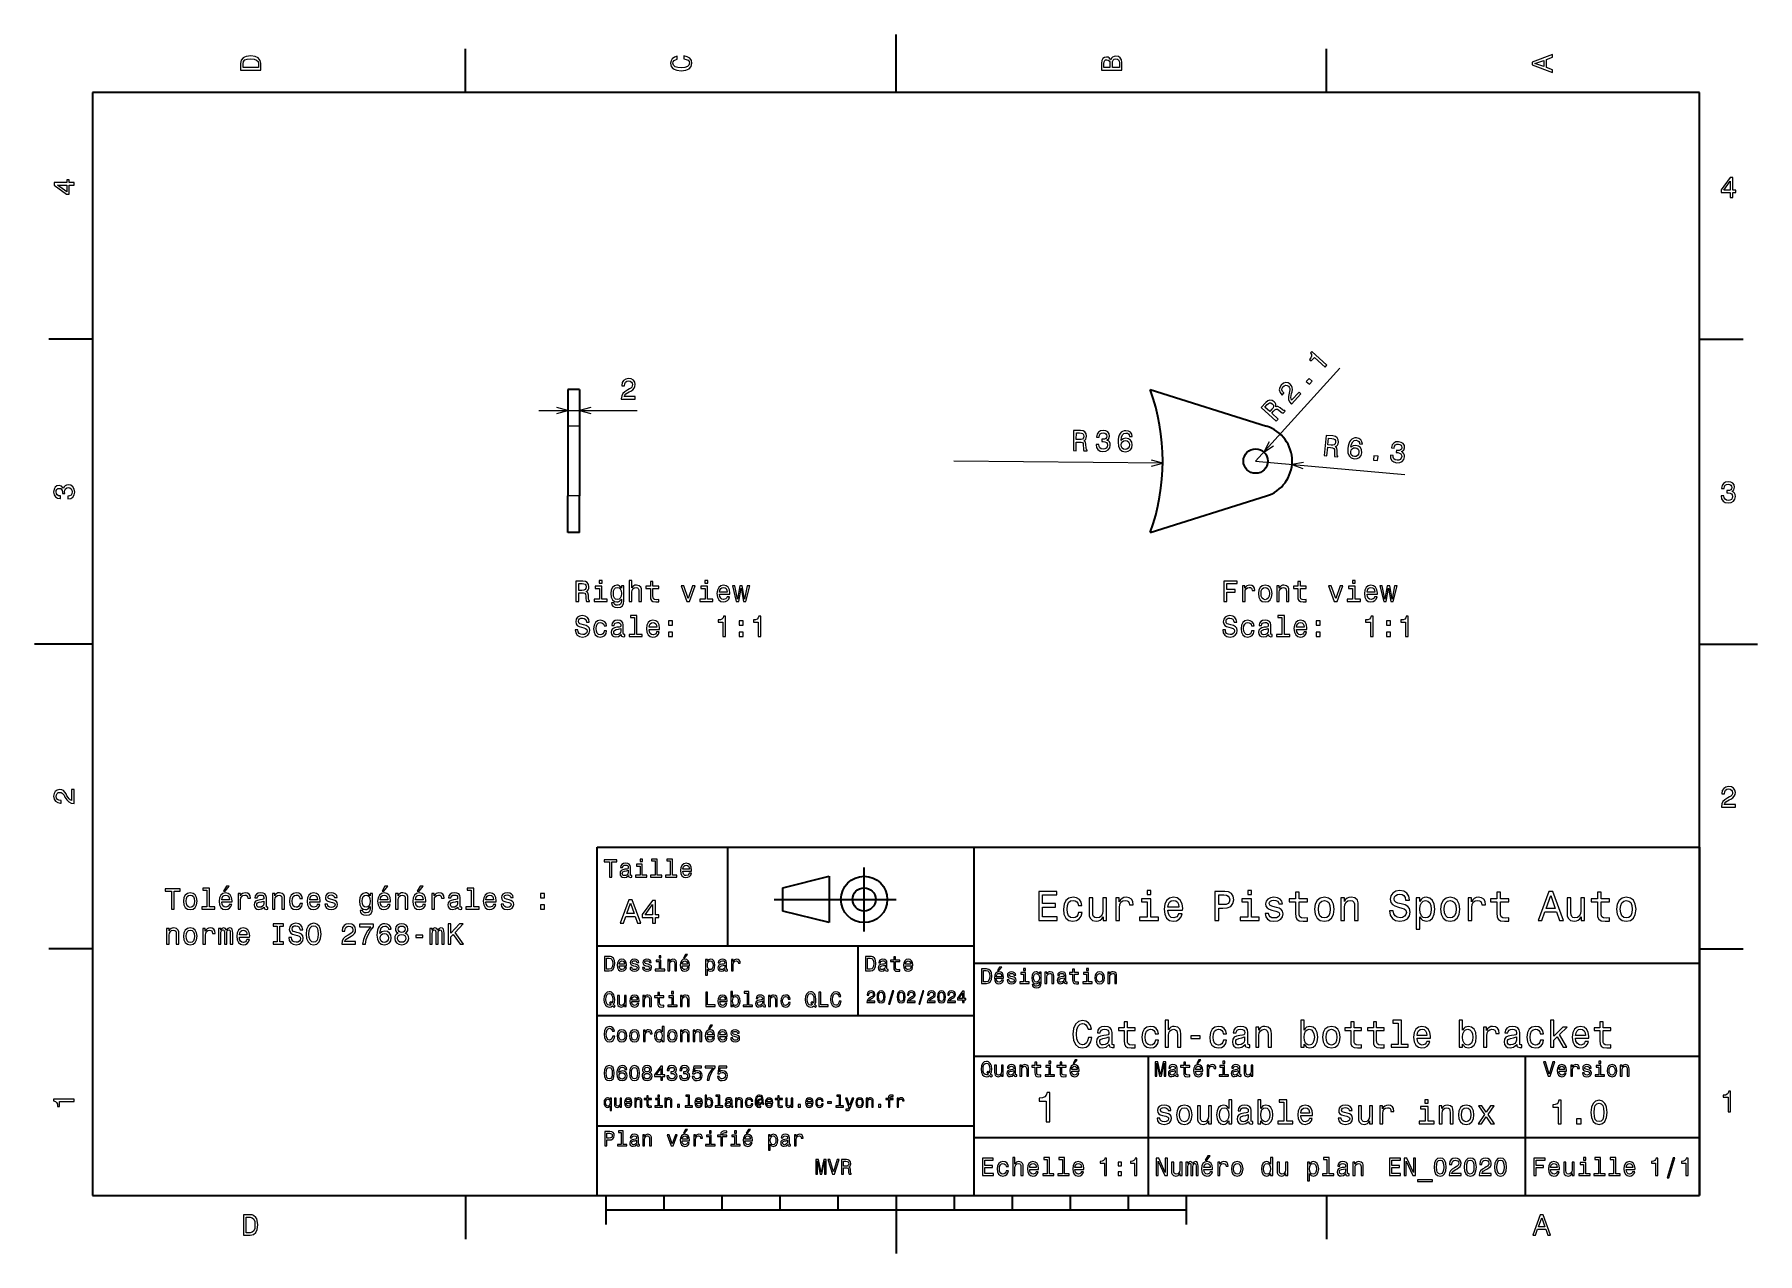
# Model space of a CAD drawing. Extents: x 0 to 297, y 0 to 210.
import ezdxf

# ---------------------------------------------------------------- set-up
doc = ezdxf.new("R2010")
doc.units = 0

msp = doc.modelspace()

# ---------------------------------------------------------------- linework, layer by layer
at = {"color": 7, "lineweight": 35, "ltscale": 0.25}
for p, q in [((148.5, 200), (148.5, 210)), ((10, 105), (0, 105)), ((287, 105), (297, 105)), ((192, 10), (192, 20)), ((148.5, 10), (148.5, 0))]:
    msp.add_line(p, q, dxfattribs=at)
at = {"color": 7, "lineweight": 35, "ltscale": 0.1875}
for p, q in [((74.300003, 200), (74.300003, 207.5)), ((222.699997, 200), (222.699997, 207.5)), ((10, 157.5), (2.5, 157.5)), ((287, 157.5), (294.5, 157.5)), ((10, 52.5), (2.5, 52.5)), ((287, 52.5), (294.5, 52.5)), ((74.300003, 10), (74.300003, 2.5)), ((222.699997, 10), (222.699997, 2.5))]:
    msp.add_line(p, q, dxfattribs=at)
at = {"color": 7, "lineweight": 35}
for p, q in [((287, 200), (10, 200)), ((10, 200), (10, 10)), ((287, 10), (287, 200)), ((192.310928, 148.820068), (212.370361, 142.51767)), ((192.310928, 124.194618), (212.370361, 130.497009)), ((97, 10), (97, 70)), ((97, 70), (287, 70)), ((162, 10), (162, 70)), ((287, 70), (287, 10)), ((127.5, 61), (148.5, 61)), ((97, 53), (162, 53)), ((162, 50), (287, 50)), ((97, 41), (162, 41)), ((162, 34), (287, 34)), ((257, 10), (257, 34)), ((97, 22), (162, 22)), ((162, 20), (287, 20)), ((10, 10), (287, 10)), ((97, 10), (287, 10)), ((98.5, 7.5), (198.5, 7.5))]:
    msp.add_line(p, q, dxfattribs=at)
at = {"color": 7, "lineweight": 13}
for p, q in [((210.481995, 136.507339), (225.021347, 152.540863)), ((194.480286, 136.156006), (158.481995, 136.507339)), ((210.481995, 136.507339), (236.222931, 134.200531))]:
    msp.add_line(p, q, dxfattribs=at)
at = {"color": 7, "lineweight": 35, "ltscale": 0.15756}
for p, q in [((91.945457, 148.820068), (91.945457, 142.51767)), ((93.945457, 148.820068), (93.945457, 142.51767)), ((91.945457, 124.194618), (91.945457, 130.497009)), ((93.945457, 124.194618), (93.945457, 130.497009))]:
    msp.add_line(p, q, dxfattribs=at)
at = {"color": 7, "lineweight": 35, "ltscale": 0.05}
for p, q in [((93.945457, 148.820068), (91.945457, 148.820068)), ((93.945457, 124.194618), (91.945457, 124.194618))]:
    msp.add_line(p, q, dxfattribs=at)
at = {"color": 7, "lineweight": 13, "ltscale": 0.090406}
for p, q in [((91.945457, 146.820068), (91.945457, 143.203842)), ((93.945457, 146.820068), (93.945457, 143.203842))]:
    msp.add_line(p, q, dxfattribs=at)
at = {"color": 7, "lineweight": 13, "ltscale": 0.423832}
msp.add_line((86.945457, 145.203842), (103.898743, 145.203842), dxfattribs=at)
at = {"color": 7, "lineweight": 35, "ltscale": 0.300517}
for p, q in [((91.945457, 142.51767), (91.945457, 130.497009)), ((93.945457, 142.51767), (93.945457, 130.497009))]:
    msp.add_line(p, q, dxfattribs=at)
at = {"color": 7, "lineweight": 13, "ltscale": 0.05}
for p, q in [((93.945457, 142.51767), (91.945457, 142.51767)), ((93.945457, 130.497009), (91.945457, 130.497009))]:
    msp.add_line(p, q, dxfattribs=at)
at = {"color": 7, "lineweight": 35, "ltscale": 0.425}
msp.add_line((119.5, 53), (119.5, 70), dxfattribs=at)
at = {"color": 7, "lineweight": 35, "ltscale": 0.275}
msp.add_line((143, 55.5), (143, 66.5), dxfattribs=at)
at = {"color": 7, "lineweight": 35, "ltscale": 0.206155}
for p, q in [((129, 63), (137, 65)), ((137, 57), (129, 59))]:
    msp.add_line(p, q, dxfattribs=at)
at = {"color": 7, "lineweight": 35, "ltscale": 0.1}
msp.add_line((129, 59), (129, 63), dxfattribs=at)
at = {"color": 7, "lineweight": 35, "ltscale": 0.2}
msp.add_line((137, 65), (137, 57), dxfattribs=at)
at = {"color": 7, "lineweight": 35, "ltscale": 0.3}
msp.add_line((142, 41), (142, 53), dxfattribs=at)
at = {"color": 7, "lineweight": 35, "ltscale": 0.35}
msp.add_line((192, 20), (192, 34), dxfattribs=at)
at = {"color": 7, "lineweight": 35, "ltscale": 0.125}
for p, q in [((98.5, 10), (98.5, 5)), ((198.5, 10), (198.5, 5))]:
    msp.add_line(p, q, dxfattribs=at)
at = {"color": 7, "lineweight": 35, "ltscale": 0.0625}
for p, q in [((108.5, 10), (108.5, 7.5)), ((118.5, 10), (118.5, 7.5)), ((128.5, 10), (128.5, 7.5)), ((138.5, 10), (138.5, 7.5)), ((158.5, 10), (158.5, 7.5)), ((168.5, 10), (168.5, 7.5)), ((178.5, 10), (178.5, 7.5)), ((188.5, 10), (188.5, 7.5))]:
    msp.add_line(p, q, dxfattribs=at)
at = {"color": 7, "lineweight": 13}
for points in [[(35.533215, 204.994965), (35.533215, 203.829971), (39.033215, 203.829971), (39.033215, 204.994965), (38.922264, 205.544678), (38.584366, 205.953171), (38.034657, 206.205338), (37.283215, 206.296112), (36.516644, 206.215424), (36.21405, 206.114563), (35.971977, 205.973343), (35.644165, 205.56485), (35.563473, 205.297562)], [(35.951801, 204.959656), (36.027451, 205.342941), (36.259438, 205.605194), (36.672985, 205.761536), (37.283215, 205.811966), (37.873272, 205.756485), (38.286816, 205.600143), (38.533936, 205.332855), (38.614628, 204.959656), (38.614628, 204.298996), (35.951801, 204.298996)], [(111.93206, 205.817017), (112.35569, 205.716141), (112.658287, 205.549713), (112.844887, 205.317734), (112.905403, 205.045395), (112.814629, 204.71759), (112.54229, 204.460388), (112.098488, 204.28891), (111.483215, 204.233429), (110.872986, 204.28891), (110.424141, 204.455338), (110.151802, 204.71254), (110.055984, 205.045395), (110.106415, 205.287476), (110.247627, 205.494247), (110.474571, 205.655624), (110.787247, 205.766571), (110.787247, 206.245682), (110.308144, 206.094391), (109.94503, 205.832138), (109.718086, 205.474075), (109.637398, 205.045395), (109.763474, 204.510818), (110.116501, 204.10231), (110.696472, 203.840057), (111.483215, 203.749283), (112.269958, 203.840057), (112.84993, 204.10231), (113.208, 204.510818), (113.329041, 205.045395), (113.233215, 205.51442), (112.965927, 205.892654), (112.527161, 206.159943), (111.93206, 206.301163)], [(185.542007, 205.630417), (185.249496, 205.983429), (185.052811, 206.074219), (184.81073, 206.104477), (184.432495, 206.03891), (184.160156, 205.842224), (183.993729, 205.524506), (183.933212, 205.080704), (183.933212, 203.835022), (187.433212, 203.835022), (187.433212, 205.151306), (187.36261, 205.620331), (187.155838, 205.968307), (186.828018, 206.185165), (186.384216, 206.260818), (186.08667, 206.215424), (185.839554, 206.094391), (185.65799, 205.897705)], [(185.385666, 204.984879), (185.385666, 204.298996), (184.351807, 204.298996), (184.351807, 205.025223), (184.382065, 205.297562), (184.472839, 205.489197), (184.629181, 205.605194), (184.86116, 205.645538), (185.093155, 205.600143), (185.254532, 205.479111), (185.355408, 205.272339)], [(187.014618, 205.095825), (187.014618, 204.298996), (185.809296, 204.298996), (185.809296, 205.050446), (185.844589, 205.368164), (185.9505, 205.595108), (186.132065, 205.731277), (186.394302, 205.776657), (186.671692, 205.731277), (186.863327, 205.605194), (186.979324, 205.393372)], [(261.633209, 203.466858), (261.633209, 203.930847), (260.604401, 204.298996), (260.604401, 205.695969), (261.633209, 206.064133), (261.633209, 206.538193), (258.128174, 205.257217), (258.128174, 204.742798)], [(260.17572, 204.460388), (258.632477, 205), (260.17572, 205.539627)], [(6.833213, 184.02739), (6.833213, 184.481277), (5.965778, 184.481277), (5.965778, 184.98056), (5.56232, 184.98056), (5.56232, 184.481277), (3.408862, 184.481277), (3.408862, 184.022339), (5.521974, 182.489197), (5.965778, 182.489197), (5.965778, 184.02739)], [(292.277374, 181.916794), (292.731262, 181.916794), (292.731262, 182.784225), (293.23056, 182.784225), (293.23056, 183.187683), (292.731262, 183.187683), (292.731262, 185.341141), (292.272339, 185.341141), (290.739197, 183.228027), (290.739197, 182.784225), (292.277374, 182.784225)], [(291.162842, 183.187683), (292.277374, 184.756134), (292.277374, 183.187683)], [(5.56232, 182.912827), (3.993876, 184.02739), (5.56232, 184.02739)], [(222.459091, 152.692596), (222.76738, 153.032578), (220.15596, 155.40062), (219.925598, 155.146576), (220.092499, 154.872681), (220.123718, 154.599289), (220.027054, 154.3125), (219.799469, 154.00148), (220.064728, 153.760941), (220.613541, 154.366165)], [(101.150185, 147.203842), (103.555801, 147.203842), (103.555801, 147.637558), (101.65451, 147.637558), (101.760414, 147.874588), (101.941971, 148.071274), (102.50177, 148.429337), (102.799316, 148.580643), (103.132172, 148.797501), (103.369202, 149.049652), (103.505371, 149.347214), (103.555801, 149.685104), (103.47007, 150.108734), (103.23304, 150.441589), (102.869926, 150.653412), (102.400902, 150.72905), (101.916756, 150.643326), (101.548599, 150.406281), (101.311569, 150.028046), (101.230873, 149.528763), (101.230873, 149.45816), (101.689812, 149.45816), (101.689812, 149.498505), (101.735199, 149.841446), (101.871368, 150.093613), (102.088226, 150.25499), (102.375687, 150.310471), (102.668198, 150.26004), (102.885056, 150.133957), (103.026268, 149.937271), (103.076698, 149.690155), (103.041397, 149.45816), (102.945572, 149.261475), (102.784187, 149.090012), (102.562286, 148.938705), (102.26474, 148.777328), (101.7705, 148.464645), (101.422516, 148.13179), (101.215744, 147.728333), (101.150185, 147.218964)], [(216.674133, 146.313141), (218.2901, 148.095169), (217.968811, 148.38652), (216.69162, 146.978073), (216.587173, 147.215759), (216.563431, 147.482376), (216.674225, 148.137589), (216.762024, 148.459641), (216.824966, 148.851898), (216.797394, 149.196869), (216.668442, 149.49762), (216.452011, 149.761963), (216.080612, 149.983017), (215.674805, 150.031021), (215.273987, 149.904327), (214.902878, 149.607697), (214.641159, 149.191452), (214.569443, 148.759506), (214.690414, 148.329834), (215.006073, 147.934677), (215.058365, 147.887238), (215.366653, 148.227219), (215.336777, 148.254318), (215.11322, 148.518311), (215.017883, 148.788574), (215.044022, 149.057617), (215.19603, 149.307831), (215.429871, 149.490631), (215.668945, 149.566589), (215.9095, 149.539078), (216.12645, 149.410431), (216.274582, 149.228439), (216.355911, 149.02533), (216.374527, 148.790604), (216.33754, 148.524582), (216.257217, 148.195755), (216.156845, 147.619598), (216.169647, 147.138229), (216.329636, 146.714035), (216.662918, 146.323303)], [(219.776642, 149.734497), (220.244156, 150.250061), (219.6875, 150.754837), (219.220001, 150.239273)], [(214.034088, 143.401779), (214.349152, 143.749222), (213.254517, 144.741837), (213.576355, 145.096756), (213.824707, 145.348099), (214.026077, 145.465057), (214.230667, 145.442917), (214.48497, 145.280396), (214.838135, 144.994186), (215.078888, 144.816711), (215.25029, 144.742981), (215.606018, 145.135254), (215.535034, 145.199615), (215.352509, 145.208557), (215.131134, 145.354828), (214.688995, 145.708099), (214.32132, 145.925781), (214.146271, 145.927933), (213.953323, 145.857803), (213.995438, 146.091934), (213.959534, 146.315125), (213.85614, 146.531433), (213.678467, 146.733398), (213.317215, 146.965668), (212.946335, 147.029663), (212.58078, 146.911819), (212.22731, 146.619629), (211.441345, 145.752899)], [(212.456787, 146.234528), (212.685852, 146.442108), (212.902512, 146.538376), (213.124741, 146.520676), (213.360703, 146.367966), (213.543518, 146.134125), (213.582794, 145.914673), (213.494202, 145.681854), (213.299454, 145.42955), (212.936966, 145.0298), (212.073975, 145.812378)], [(179.085831, 138.306351), (179.55484, 138.301773), (179.56926, 139.779358), (180.04834, 139.774689), (180.401199, 139.756119), (180.622406, 139.68335), (180.741806, 139.515747), (180.789337, 139.217712), (180.81012, 138.763611), (180.837479, 138.465775), (180.896271, 138.288681), (181.425781, 138.283508), (181.426712, 138.379318), (181.312103, 138.521667), (181.274323, 138.784286), (181.244537, 139.349457), (181.162888, 139.76886), (181.048172, 139.901108), (180.867569, 139.998688), (181.070511, 140.122803), (181.21344, 140.297928), (181.306381, 140.518936), (181.339249, 140.785919), (181.272781, 141.210205), (181.074158, 141.529892), (180.743195, 141.724777), (180.289963, 141.794754), (179.119995, 141.806183)], [(180.154663, 141.367386), (180.46199, 141.334122), (180.677902, 141.236191), (180.812347, 141.058365), (180.855026, 140.780548), (180.801743, 140.488556), (180.663849, 140.31337), (180.431, 140.224869), (180.113037, 140.202759), (179.573441, 140.208023), (179.584808, 141.372955)], [(182.986145, 139.367752), (182.985809, 139.332458), (183.061768, 138.847534), (183.295242, 138.482132), (183.666168, 138.246506), (184.159531, 138.15596), (184.684845, 138.236572), (185.080368, 138.45462), (185.335953, 138.805176), (185.431168, 139.258148), (185.393723, 139.556076), (185.285141, 139.799225), (185.105408, 139.987595), (184.864685, 140.126114), (185.195129, 140.395233), (185.315353, 140.827805), (185.243546, 141.221893), (185.029602, 141.521545), (184.678406, 141.711578), (184.194931, 141.78186), (183.740265, 141.705612), (183.390137, 141.487106), (183.15976, 141.136322), (183.079529, 140.66806), (183.079193, 140.632751), (183.528015, 140.628372), (183.571503, 140.950729), (183.704895, 141.181427), (183.918076, 141.320572), (184.21611, 141.368088), (184.477951, 141.325195), (184.668549, 141.217422), (184.782867, 141.04483), (184.825989, 140.812408), (184.778183, 140.565735), (184.655533, 140.400497), (184.442734, 140.301712), (184.154999, 140.274261), (183.958374, 140.281219), (183.954483, 139.882828), (184.201691, 139.890503), (184.518951, 139.84201), (184.754791, 139.718658), (184.894073, 139.520615), (184.941986, 139.262924), (184.883667, 138.970978), (184.735306, 138.755554), (184.501999, 138.621658), (184.193924, 138.579269), (183.876709, 138.632797), (183.64621, 138.786362), (183.502335, 139.029846), (183.450104, 139.36322)], [(189.217361, 140.764496), (189.125534, 141.17392), (188.906601, 141.478668), (188.565552, 141.673645), (188.122406, 141.74353), (187.824524, 141.711136), (187.566391, 141.617828), (187.337936, 141.463715), (187.144135, 141.243683), (186.990143, 140.967804), (186.8759, 140.631012), (186.801407, 140.233307), (186.776855, 139.784668), (186.850555, 139.06778), (187.09259, 138.545944), (187.48793, 138.229385), (188.03154, 138.118164), (188.521606, 138.204163), (188.897095, 138.437546), (189.142792, 138.808365), (189.233154, 139.28157), (189.1521, 139.76149), (188.923721, 140.131897), (188.567932, 140.367371), (188.124939, 140.452377), (187.644867, 140.356201), (187.284012, 140.072235), (187.365067, 140.626236), (187.530334, 141.023056), (187.779755, 141.25766), (188.123459, 141.335007), (188.375214, 141.292206), (188.565811, 141.184418), (188.69017, 141.006683), (188.753418, 140.769028)], [(188.743942, 139.281296), (188.685364, 138.964127), (188.541794, 138.72345), (188.313293, 138.564285), (188.030396, 138.516617), (187.733337, 138.569946), (187.507935, 138.7285), (187.364044, 138.971985), (187.321762, 139.290131), (187.375244, 139.60231), (187.518768, 139.837952), (187.752213, 139.986969), (188.06543, 140.039398), (188.337204, 139.981262), (188.552628, 139.832901), (188.691513, 139.594513)], [(222.307205, 137.455627), (222.774353, 137.413757), (222.90625, 138.885529), (223.383453, 138.842758), (223.733704, 138.796188), (223.948425, 138.706055), (224.054123, 138.529495), (224.077789, 138.228622), (224.062393, 137.774292), (224.065979, 137.475235), (224.110504, 137.294022), (224.637924, 137.24675), (224.646484, 137.342194), (224.543549, 137.493195), (224.526779, 137.757996), (224.542023, 138.32373), (224.494003, 138.748306), (224.390167, 138.889252), (224.217896, 139.0009), (224.430069, 139.108475), (224.586472, 139.271683), (224.696701, 139.484589), (224.750702, 139.748108), (224.718185, 140.176361), (224.545624, 140.510818), (224.231201, 140.731415), (223.784973, 140.837219), (222.619614, 140.94165)], [(223.616104, 140.421967), (223.919815, 140.364365), (224.127258, 140.249573), (224.247131, 140.0616), (224.267578, 139.781281), (224.191238, 139.494446), (224.039856, 139.330795), (223.80069, 139.261078), (223.481979, 139.264328), (222.944519, 139.3125), (223.048492, 140.472824)], [(228.881042, 139.43367), (228.822067, 139.849091), (228.628052, 140.170288), (228.303589, 140.391769), (227.867416, 140.496689), (227.567902, 140.488083), (227.303162, 140.415604), (227.063171, 140.280136), (226.852493, 140.076233), (226.677032, 139.813461), (226.536377, 139.486816), (226.430481, 139.096298), (226.370331, 138.651047), (226.38678, 137.930557), (226.586548, 137.391129), (226.95546, 137.044128), (227.488495, 136.89003), (227.983841, 136.936783), (228.376709, 137.139557), (228.651123, 137.489655), (228.778839, 137.954178), (228.736206, 138.439026), (228.53801, 138.826416), (228.202072, 139.089432), (227.767242, 139.209427), (227.281052, 139.151718), (226.898743, 138.897369), (227.023621, 139.443161), (227.21991, 139.825577), (227.487198, 140.039597), (227.835968, 140.089355), (228.083527, 140.026672), (228.264954, 139.904083), (228.374771, 139.71701), (228.418915, 139.475082)], [(233.721802, 137.53653), (233.718658, 137.501358), (233.755814, 137.011932), (233.959488, 136.62912), (234.310486, 136.364746), (234.795105, 136.235245), (235.325165, 136.273819), (235.736755, 136.459717), (236.019424, 136.788834), (236.15036, 137.232803), (236.136734, 137.532776), (236.047836, 137.783783), (235.883652, 137.98584), (235.654694, 138.143066), (236.005508, 138.385056), (236.15976, 138.806702), (236.119522, 139.205246), (235.930084, 139.520966), (235.595123, 139.738327), (235.118759, 139.846848), (234.659485, 139.806992), (234.293076, 139.617035), (234.035522, 139.285675), (233.91832, 138.825272), (233.915161, 138.790115), (234.362213, 138.750061), (234.431213, 139.067932), (234.58252, 139.287292), (234.806091, 139.409027), (235.106964, 139.432709), (235.364563, 139.36911), (235.54599, 139.246521), (235.64621, 139.065384), (235.670715, 138.830261), (235.603455, 138.588181), (235.468048, 138.433228), (235.248062, 138.351669), (234.959045, 138.347198), (234.763596, 138.369766), (234.728027, 137.972946), (234.975067, 137.960938), (235.287476, 137.88736), (235.512756, 137.745651), (235.635849, 137.537155), (235.663116, 137.276474), (235.581757, 136.990082), (235.416733, 136.78714), (235.173508, 136.672226), (234.863052, 136.65448), (234.551102, 136.733063), (234.333542, 136.904465), (234.209473, 137.15863), (234.183929, 137.495102)], [(228.291153, 137.992813), (228.207535, 137.681305), (228.045288, 137.452805), (227.80484, 137.312332), (227.519043, 137.287308), (227.227173, 137.36409), (227.015091, 137.54007), (226.891037, 137.794235), (226.874176, 138.114731), (226.952332, 138.421661), (227.114136, 138.645142), (227.358704, 138.775131), (227.675079, 138.802475), (227.941376, 138.722916), (228.144318, 138.557892), (228.263794, 138.309204)], [(230.821793, 136.692581), (231.514984, 136.630463), (231.582047, 137.378906), (230.888855, 137.441025)], [(5.73379, 129.979111), (5.769093, 129.979111), (6.253242, 130.059799), (6.616354, 130.296829), (6.848343, 130.670029), (6.934078, 131.164276), (6.848343, 131.688766), (6.626441, 132.082138), (6.273415, 132.334305), (5.819525, 132.425079), (5.521974, 132.384735), (5.279899, 132.273788), (5.0933, 132.092224), (4.957133, 131.850143), (4.684798, 132.177963), (4.251081, 132.293961), (3.857709, 132.218307), (3.560158, 132.00145), (3.373559, 131.648422), (3.307997, 131.164276), (3.388689, 130.710388), (3.610591, 130.362396), (3.963617, 130.135452), (4.432637, 130.059799), (4.46794, 130.059799), (4.46794, 130.508652), (4.145173, 130.548996), (3.913184, 130.680115), (3.771974, 130.891937), (3.721542, 131.189484), (3.761888, 131.451736), (3.867795, 131.643372), (4.039265, 131.759369), (4.271254, 131.804764), (4.518372, 131.759369), (4.684798, 131.638336), (4.785663, 131.426514), (4.815922, 131.139053), (4.810879, 130.942368), (5.209294, 130.942368), (5.199208, 131.189484), (5.244596, 131.507217), (5.365634, 131.744247), (5.56232, 131.885452), (5.819525, 131.935883), (6.112032, 131.880417), (6.328891, 131.734161), (6.465058, 131.502167), (6.510447, 131.194534), (6.460014, 130.876801), (6.308718, 130.644821), (6.066643, 130.498566), (5.73379, 130.443085)], [(290.729126, 130.51622), (290.729126, 130.480911), (290.809814, 129.996765), (291.046844, 129.633652), (291.420044, 129.401657), (291.914276, 129.315933), (292.438782, 129.401657), (292.832153, 129.623566), (293.08429, 129.976593), (293.175079, 130.430481), (293.134735, 130.728027), (293.023773, 130.970108), (292.842224, 131.156708), (292.600159, 131.292877), (292.927948, 131.565216), (293.043945, 131.998932), (292.968292, 132.392303), (292.751434, 132.68985), (292.398407, 132.87645), (291.914276, 132.942017), (291.460388, 132.861313), (291.112396, 132.63942), (290.885468, 132.286392), (290.809814, 131.817368), (290.809814, 131.782074), (291.258636, 131.782074), (291.299011, 132.104828), (291.430115, 132.336823), (291.641937, 132.478027), (291.939484, 132.528473), (292.201721, 132.488113), (292.393372, 132.382217), (292.509369, 132.210739), (292.554749, 131.97876), (292.509369, 131.731628), (292.388336, 131.565216), (292.176514, 131.46434), (291.889069, 131.434082), (291.692383, 131.439133), (291.692383, 131.04071), (291.939484, 131.050797), (292.257202, 131.005417), (292.494232, 130.884369), (292.635468, 130.687683), (292.685883, 130.430481), (292.630402, 130.13797), (292.484161, 129.921112), (292.252167, 129.784943), (291.944519, 129.739563), (291.626801, 129.789993), (291.394806, 129.941284), (291.248566, 130.183365), (291.193085, 130.51622)], [(93.338829, 112.33799), (93.807846, 112.33799), (93.807846, 113.815659), (94.286957, 113.815659), (94.639984, 113.800529), (94.861885, 113.729919), (94.982918, 113.563492), (95.033356, 113.265945), (95.058571, 112.81205), (95.088829, 112.514503), (95.149345, 112.33799), (95.678886, 112.33799), (95.678886, 112.433807), (95.562889, 112.57502), (95.522545, 112.837273), (95.487244, 113.402107), (95.401512, 113.820702), (95.285515, 113.95182), (95.103958, 114.047646), (95.305687, 114.173721), (95.446899, 114.350235), (95.537674, 114.572144), (95.567932, 114.839432), (95.49733, 115.263062), (95.295601, 115.580788), (94.962746, 115.77243), (94.508858, 115.83799), (93.338829, 115.83799)], [(97.827301, 115.95903), (97.358284, 115.95903), (97.358284, 115.454704), (97.827301, 115.454704)], [(102.527588, 112.33799), (102.971397, 112.33799), (102.971397, 113.90139), (103.016785, 114.25946), (103.16304, 114.521706), (103.389984, 114.68309), (103.692574, 114.743607), (103.934647, 114.693176), (104.085945, 114.557007), (104.161598, 114.330063), (104.186813, 114.027473), (104.186813, 112.33799), (104.630615, 112.33799), (104.630615, 114.118248), (104.610443, 114.476318), (104.519669, 114.773872), (104.222115, 115.046204), (103.758141, 115.142021), (103.505974, 115.10672), (103.289116, 115.010902), (103.107559, 114.859604), (102.971397, 114.652832), (102.971397, 115.95903), (102.527588, 115.95903)], [(116.043442, 115.95903), (115.574417, 115.95903), (115.574417, 115.454704), (116.043442, 115.454704)], [(205.030609, 112.33799), (205.499634, 112.33799), (205.499634, 113.946777), (206.97226, 113.946777), (206.97226, 114.365364), (205.499634, 114.365364), (205.499634, 115.41436), (207.31015, 115.41436), (207.31015, 115.83799), (205.030609, 115.83799)], [(227.64444, 115.95903), (227.17543, 115.95903), (227.17543, 115.454704), (227.64444, 115.454704)], [(94.377731, 115.409317), (94.685371, 115.379059), (94.902229, 115.283234), (95.038399, 115.10672), (95.083786, 114.829346), (95.033356, 114.536835), (94.897186, 114.360321), (94.665199, 114.269547), (94.347473, 114.244331), (93.807846, 114.244331), (93.807846, 115.409317)], [(97.812172, 112.711189), (97.812172, 114.955421), (96.672401, 114.955421), (96.672401, 114.577187), (97.36837, 114.577187), (97.36837, 112.711189), (96.460587, 112.711189), (96.460587, 112.33799), (98.730042, 112.33799), (98.730042, 112.711189)], [(101.59964, 112.45903), (101.59964, 115.046204), (101.176003, 115.046204), (101.176003, 114.607445), (100.828026, 115.005859), (100.616211, 115.10672), (100.379173, 115.142021), (99.9505, 115.041161), (99.617645, 114.758736), (99.400787, 114.304848), (99.325142, 113.694618), (99.400787, 113.079346), (99.617645, 112.62545), (99.9505, 112.33799), (100.379173, 112.242172), (100.621246, 112.277473), (100.822983, 112.368248), (101.176003, 112.751534), (101.176003, 112.368248), (101.135658, 112.065659), (101.024712, 111.848793), (100.812897, 111.722717), (100.495171, 111.67733), (100.217789, 111.707588), (100.021103, 111.783234), (99.905113, 111.91436), (99.869812, 112.090874), (99.441132, 112.090874), (99.441132, 112.070702), (99.506699, 111.747932), (99.708427, 111.505859), (100.031189, 111.349518), (100.469955, 111.294044), (100.994446, 111.36969), (101.34243, 111.581505), (101.539116, 111.949661)], [(99.784073, 113.694618), (99.82946, 114.143463), (99.96563, 114.476318), (100.177444, 114.673004), (100.459869, 114.743607), (100.757416, 114.673004), (100.979317, 114.476318), (101.115486, 114.143463), (101.165916, 113.694618), (101.115486, 113.235687), (100.979317, 112.907875), (100.757416, 112.706146), (100.459869, 112.640587), (100.177444, 112.706146), (99.96563, 112.907875), (99.82946, 113.24073)], [(106.158714, 114.577187), (106.158714, 113.220558), (106.188972, 112.781792), (106.330185, 112.479202), (106.612602, 112.302689), (107.091713, 112.242172), (107.616211, 112.267387), (107.616211, 112.650673), (107.232925, 112.620407), (106.884941, 112.660759), (106.698341, 112.786835), (106.617645, 112.99865), (106.602516, 113.296204), (106.602516, 114.577187), (107.616211, 114.577187), (107.616211, 114.955421), (106.602516, 114.955421), (106.602516, 115.747215), (106.158714, 115.747215), (106.158714, 114.955421), (105.392143, 114.955421), (105.392143, 114.577187)], [(112.447617, 112.33799), (112.916641, 112.33799), (113.905113, 115.046204), (113.446182, 115.046204), (112.684647, 112.862488), (111.90799, 115.046204), (111.444016, 115.046204)], [(116.028313, 112.711189), (116.028313, 114.955421), (114.888542, 114.955421), (114.888542, 114.577187), (115.584511, 114.577187), (115.584511, 112.711189), (114.676727, 112.711189), (114.676727, 112.33799), (116.946182, 112.33799), (116.946182, 112.711189)], [(118.096039, 113.563492), (119.871246, 113.563492), (119.876297, 113.770264), (119.795601, 114.350235), (119.5737, 114.783958), (119.220673, 115.046204), (118.751656, 115.142021), (118.292725, 115.041161), (117.939697, 114.758736), (117.712753, 114.299805), (117.632057, 113.694618), (117.707703, 113.074303), (117.934647, 112.620407), (118.282639, 112.33799), (118.736526, 112.242172), (119.129898, 112.307732), (119.452667, 112.479202), (119.689697, 112.751534), (119.825859, 113.114647), (119.3871, 113.114647), (119.296326, 112.912918), (119.165199, 112.76162), (118.792, 112.640587), (118.504532, 112.69606), (118.287674, 112.872574), (118.146469, 113.160034), (118.096039, 113.548363)], [(118.096039, 113.936691), (118.151512, 114.284676), (118.287674, 114.541878), (118.494446, 114.698219), (118.766785, 114.753693), (119.034073, 114.698219), (119.240845, 114.541878), (119.366928, 114.284676), (119.412315, 113.936691)], [(121.384216, 112.33799), (121.787674, 114.637703), (122.191132, 112.33799), (122.614761, 112.33799), (123.280472, 115.046204), (122.851799, 115.046204), (122.402954, 112.74649), (122.004532, 115.046204), (121.565773, 115.046204), (121.167358, 112.74649), (120.718513, 115.046204), (120.294884, 115.046204), (120.960587, 112.33799)], [(208.222977, 112.33799), (208.666779, 112.33799), (208.666779, 113.886261), (208.712173, 114.25946), (208.848343, 114.526749), (209.070236, 114.688133), (209.367783, 114.743607), (209.589691, 114.708305), (209.756119, 114.607445), (209.856979, 114.435974), (209.892288, 114.203987), (210.341125, 114.203987), (210.280609, 114.612488), (210.114182, 114.904991), (209.836807, 115.081505), (209.458572, 115.142021), (209.201355, 115.101677), (208.979462, 115.000816), (208.782776, 114.829346), (208.626434, 114.597359), (208.626434, 115.046204), (208.222977, 115.046204)], [(210.961456, 113.689575), (211.042145, 113.074303), (211.274124, 112.620407), (211.642288, 112.33799), (212.13652, 112.242172), (212.625717, 112.33799), (212.993866, 112.615364), (213.225861, 113.06926), (213.3116, 113.689575), (213.225861, 114.304848), (212.993866, 114.763779), (212.625717, 115.041161), (212.13652, 115.142021), (211.642288, 115.041161), (211.274124, 114.758736), (211.042145, 114.304848)], [(211.415344, 113.694618), (211.460724, 114.148506), (211.601944, 114.476318), (211.828888, 114.678047), (212.13652, 114.74865), (212.439117, 114.678047), (212.666061, 114.481361), (212.807266, 114.148506), (212.857697, 113.694618), (212.807266, 113.235687), (212.666061, 112.902832), (212.439117, 112.701103), (212.13652, 112.635544), (211.828888, 112.701103), (211.601944, 112.902832), (211.460724, 113.235687)], [(214.128601, 112.33799), (214.572403, 112.33799), (214.572403, 113.90139), (214.617783, 114.25946), (214.764038, 114.521706), (214.990982, 114.68309), (215.293579, 114.743607), (215.53566, 114.693176), (215.686951, 114.557007), (215.762604, 114.330063), (215.787811, 114.027473), (215.787811, 112.33799), (216.231628, 112.33799), (216.231628, 114.118248), (216.211456, 114.476318), (216.120667, 114.773872), (215.82312, 115.046204), (215.359146, 115.142021), (215.101944, 115.10672), (214.885086, 115.010902), (214.698486, 114.849518), (214.552231, 114.63266), (214.552231, 115.046204), (214.128601, 115.046204)], [(217.75972, 114.577187), (217.75972, 113.220558), (217.789978, 112.781792), (217.931183, 112.479202), (218.213608, 112.302689), (218.692719, 112.242172), (219.217209, 112.267387), (219.217209, 112.650673), (218.833923, 112.620407), (218.485947, 112.660759), (218.299347, 112.786835), (218.218658, 112.99865), (218.203522, 113.296204), (218.203522, 114.577187), (219.217209, 114.577187), (219.217209, 114.955421), (218.203522, 114.955421), (218.203522, 115.747215), (217.75972, 115.747215), (217.75972, 114.955421), (216.993149, 114.955421), (216.993149, 114.577187)], [(224.04863, 112.33799), (224.517639, 112.33799), (225.506119, 115.046204), (225.04718, 115.046204), (224.28566, 112.862488), (223.509003, 115.046204), (223.045029, 115.046204)], [(227.629318, 112.711189), (227.629318, 114.955421), (226.489548, 114.955421), (226.489548, 114.577187), (227.185516, 114.577187), (227.185516, 112.711189), (226.27774, 112.711189), (226.27774, 112.33799), (228.54718, 112.33799), (228.54718, 112.711189)], [(229.697037, 113.563492), (231.47226, 113.563492), (231.477295, 113.770264), (231.396606, 114.350235), (231.174713, 114.783958), (230.821686, 115.046204), (230.352661, 115.142021), (229.893723, 115.041161), (229.540695, 114.758736), (229.313751, 114.299805), (229.233063, 113.694618), (229.308716, 113.074303), (229.53566, 112.620407), (229.883636, 112.33799), (230.337524, 112.242172), (230.730896, 112.307732), (231.053665, 112.479202), (231.290695, 112.751534), (231.426865, 113.114647), (230.988098, 113.114647), (230.897324, 112.912918), (230.766205, 112.76162), (230.393005, 112.640587), (230.105545, 112.69606), (229.888687, 112.872574), (229.747467, 113.160034), (229.697037, 113.548363)], [(229.697037, 113.936691), (229.752518, 114.284676), (229.888687, 114.541878), (230.095459, 114.698219), (230.367798, 114.753693), (230.635086, 114.698219), (230.841858, 114.541878), (230.967926, 114.284676), (231.013321, 113.936691)], [(232.985229, 112.33799), (233.388687, 114.637703), (233.792145, 112.33799), (234.215775, 112.33799), (234.88147, 115.046204), (234.452805, 115.046204), (234.003952, 112.74649), (233.605545, 115.046204), (233.166779, 115.046204), (232.768372, 112.74649), (232.319519, 115.046204), (231.895889, 115.046204), (232.561584, 112.33799)], [(103.410156, 109.539001), (103.410156, 106.66436), (102.49733, 106.66436), (102.49733, 106.291161), (104.761742, 106.291161), (104.761742, 106.66436), (103.853958, 106.66436), (103.853958, 109.912201), (102.714188, 109.912201), (102.714188, 109.539001)], [(215.011154, 109.539001), (215.011154, 106.66436), (214.098343, 106.66436), (214.098343, 106.291161), (216.362747, 106.291161), (216.362747, 106.66436), (215.454971, 106.66436), (215.454971, 109.912201), (214.315201, 109.912201), (214.315201, 109.539001)], [(93.666641, 107.44606), (93.207703, 107.44606), (93.308571, 106.911476), (93.56073, 106.518105), (93.949059, 106.281075), (94.473557, 106.195343), (94.993011, 106.276031), (95.38134, 106.497932), (95.628456, 106.845917), (95.719231, 107.304848), (95.643585, 107.718391), (95.43177, 107.985687), (95.088829, 108.162201), (94.629898, 108.29332), (94.236526, 108.389145), (93.979317, 108.500092), (93.833069, 108.661476), (93.787674, 108.913635), (93.833069, 109.140587), (93.964188, 109.312057), (94.165916, 109.428047), (94.443298, 109.468391), (94.725716, 109.417961), (94.947617, 109.281792), (95.093872, 109.054848), (95.164474, 108.747215), (95.623413, 108.747215), (95.623413, 108.757301), (95.542717, 109.231361), (95.305687, 109.584389), (94.932487, 109.80629), (94.428169, 109.881935), (93.974274, 109.80629), (93.621246, 109.594475), (93.394302, 109.266663), (93.313614, 108.843033), (93.379173, 108.46479), (93.570816, 108.207588), (93.873413, 108.036118), (94.286957, 107.904991), (94.695457, 107.789001), (95.003098, 107.678047), (95.189697, 107.516663), (95.255257, 107.254417), (95.19474, 106.987129), (95.038399, 106.7854), (94.801369, 106.659317), (94.493729, 106.618973), (94.150787, 106.674446), (93.888542, 106.835831), (93.722115, 107.098076)], [(98.180328, 108.101677), (98.619087, 108.101677), (98.528313, 108.505135), (98.311455, 108.822861), (97.973557, 109.019547), (97.534798, 109.095192), (97.050644, 108.994331), (96.682487, 108.711906), (96.4505, 108.252975), (96.369812, 107.637703), (96.445457, 107.027473), (96.672401, 106.573578), (97.030472, 106.291161), (97.519669, 106.195343), (97.953384, 106.270988), (98.291275, 106.482803), (98.52327, 106.815659), (98.62413, 107.25946), (98.2005, 107.25946), (98.124855, 106.977043), (97.983643, 106.765221), (97.781914, 106.634102), (97.534798, 106.593758), (97.227158, 106.659317), (97.005257, 106.861046), (96.869087, 107.188858), (96.8237, 107.652832), (96.869087, 108.10672), (97.0103, 108.434532), (97.237244, 108.636261), (97.534798, 108.706863), (97.797043, 108.661476), (97.993729, 108.545486), (98.124855, 108.353844)], [(101.100357, 106.644188), (101.100357, 106.629059), (101.125572, 106.457588), (101.201218, 106.336548), (101.518944, 106.24073), (101.76606, 106.281075), (101.76606, 106.624016), (101.660156, 106.608887), (101.518944, 106.674446), (101.493729, 106.876175), (101.493729, 108.278191), (101.433212, 108.636261), (101.256699, 108.88842), (100.949059, 109.039719), (100.515343, 109.095192), (100.091713, 109.034676), (99.77903, 108.863205), (99.582344, 108.595917), (99.516785, 108.242889), (99.516785, 108.212631), (99.915199, 108.212631), (99.9505, 108.424446), (100.061455, 108.575745), (100.243011, 108.666519), (100.500214, 108.70182), (100.74733, 108.676605), (100.923843, 108.60096), (101.029755, 108.469833), (101.065056, 108.288277), (101.044884, 108.076462), (100.964188, 107.970558), (100.762459, 107.92012), (100.384216, 107.879776), (99.9505, 107.789001), (99.64286, 107.627617), (99.461311, 107.375458), (99.40583, 107.002258), (99.456268, 106.669403), (99.612602, 106.422287), (99.864769, 106.265945), (100.212746, 106.210472), (100.68177, 106.316376)], [(101.049927, 107.239288), (100.989403, 106.977043), (100.828026, 106.775307), (100.585945, 106.644188), (100.288399, 106.598801), (100.096756, 106.624016), (99.960587, 106.704704), (99.874855, 106.845917), (99.84964, 107.042603), (99.869812, 107.219116), (99.9505, 107.345192), (100.27327, 107.486404), (100.68177, 107.546921), (101.049927, 107.667961)], [(105.951942, 107.516663), (107.727158, 107.516663), (107.732201, 107.723434), (107.651512, 108.303406), (107.429611, 108.737129), (107.076584, 108.999374), (106.607559, 109.095192), (106.148628, 108.994331), (105.795601, 108.711906), (105.568657, 108.252975), (105.487961, 107.647789), (105.563614, 107.027473), (105.790558, 106.573578), (106.138542, 106.291161), (106.59243, 106.195343), (106.985802, 106.260902), (107.308571, 106.432373), (107.545601, 106.704704), (107.68177, 107.067818), (107.243011, 107.067818), (107.152229, 106.866089), (107.021103, 106.71479), (106.647903, 106.593758), (106.360443, 106.649231), (106.143585, 106.825745), (106.002373, 107.113205), (105.951942, 107.501534)], [(105.951942, 107.889862), (106.007416, 108.237846), (106.143585, 108.495049), (106.350357, 108.65139), (106.622688, 108.706863), (106.889984, 108.65139), (107.096756, 108.495049), (107.222839, 108.237846), (107.268227, 107.889862)], [(109.295601, 108.247932), (109.99157, 108.247932), (109.99157, 108.999374), (109.295601, 108.999374)], [(109.295601, 106.291161), (109.99157, 106.291161), (109.99157, 107.042603), (109.295601, 107.042603)], [(118.660873, 106.291161), (119.119812, 106.291161), (119.119812, 109.816376), (118.776871, 109.816376), (118.686096, 109.508743), (118.504532, 109.301971), (118.227158, 109.180931), (117.843872, 109.140587), (117.843872, 108.782516), (118.660873, 108.782516)], [(121.439697, 108.247932), (122.135658, 108.247932), (122.135658, 108.999374), (121.439697, 108.999374)], [(121.439697, 106.291161), (122.135658, 106.291161), (122.135658, 107.042603), (121.439697, 107.042603)], [(124.732918, 106.291161), (125.191849, 106.291161), (125.191849, 109.816376), (124.848915, 109.816376), (124.758133, 109.508743), (124.576584, 109.301971), (124.299202, 109.180931), (123.915916, 109.140587), (123.915916, 108.782516), (124.732918, 108.782516)], [(205.267639, 107.44606), (204.808716, 107.44606), (204.909576, 106.911476), (205.161743, 106.518105), (205.550064, 106.281075), (206.074554, 106.195343), (206.594009, 106.276031), (206.982346, 106.497932), (207.229462, 106.845917), (207.320236, 107.304848), (207.244583, 107.718391), (207.032776, 107.985687), (206.689835, 108.162201), (206.230896, 108.29332), (205.837524, 108.389145), (205.580322, 108.500092), (205.434067, 108.661476), (205.388687, 108.913635), (205.434067, 109.140587), (205.565201, 109.312057), (205.766922, 109.428047), (206.044296, 109.468391), (206.326721, 109.417961), (206.54863, 109.281792), (206.694885, 109.054848), (206.765488, 108.747215), (207.224411, 108.747215), (207.224411, 108.757301), (207.143723, 109.231361), (206.906693, 109.584389), (206.533493, 109.80629), (206.029175, 109.881935), (205.575287, 109.80629), (205.22226, 109.594475), (204.995316, 109.266663), (204.914612, 108.843033), (204.980179, 108.46479), (205.171829, 108.207588), (205.474411, 108.036118), (205.887955, 107.904991), (206.296463, 107.789001), (206.604095, 107.678047), (206.790695, 107.516663), (206.856262, 107.254417), (206.795746, 106.987129), (206.639404, 106.7854), (206.402374, 106.659317), (206.094727, 106.618973), (205.751801, 106.674446), (205.489548, 106.835831), (205.32312, 107.098076)], [(209.781326, 108.101677), (210.220093, 108.101677), (210.129318, 108.505135), (209.91246, 108.822861), (209.574554, 109.019547), (209.135803, 109.095192), (208.651657, 108.994331), (208.283493, 108.711906), (208.051514, 108.252975), (207.97081, 107.637703), (208.046463, 107.027473), (208.273407, 106.573578), (208.63147, 106.291161), (209.120667, 106.195343), (209.554382, 106.270988), (209.892288, 106.482803), (210.124268, 106.815659), (210.225143, 107.25946), (209.801514, 107.25946), (209.725861, 106.977043), (209.584641, 106.765221), (209.382919, 106.634102), (209.135803, 106.593758), (208.828171, 106.659317), (208.606262, 106.861046), (208.470093, 107.188858), (208.424698, 107.652832), (208.470093, 108.10672), (208.611298, 108.434532), (208.838257, 108.636261), (209.135803, 108.706863), (209.398041, 108.661476), (209.594727, 108.545486), (209.725861, 108.353844)], [(212.701355, 106.644188), (212.701355, 106.629059), (212.726578, 106.457588), (212.802231, 106.336548), (213.119949, 106.24073), (213.367065, 106.281075), (213.367065, 106.624016), (213.261154, 106.608887), (213.119949, 106.674446), (213.094727, 106.876175), (213.094727, 108.278191), (213.03421, 108.636261), (212.857697, 108.88842), (212.550064, 109.039719), (212.116348, 109.095192), (211.692719, 109.034676), (211.380035, 108.863205), (211.18335, 108.595917), (211.117783, 108.242889), (211.117783, 108.212631), (211.516205, 108.212631), (211.551514, 108.424446), (211.66246, 108.575745), (211.844009, 108.666519), (212.101212, 108.70182), (212.348343, 108.676605), (212.524857, 108.60096), (212.630753, 108.469833), (212.666061, 108.288277), (212.645889, 108.076462), (212.565201, 107.970558), (212.363464, 107.92012), (211.985229, 107.879776), (211.551514, 107.789001), (211.243866, 107.627617), (211.062317, 107.375458), (211.006836, 107.002258), (211.057266, 106.669403), (211.213608, 106.422287), (211.465775, 106.265945), (211.813751, 106.210472), (212.282776, 106.316376)], [(212.650925, 107.239288), (212.590408, 106.977043), (212.429031, 106.775307), (212.186951, 106.644188), (211.889404, 106.598801), (211.697754, 106.624016), (211.5616, 106.704704), (211.475861, 106.845917), (211.450638, 107.042603), (211.47081, 107.219116), (211.551514, 107.345192), (211.874268, 107.486404), (212.282776, 107.546921), (212.650925, 107.667961)], [(217.552948, 107.516663), (219.328171, 107.516663), (219.333206, 107.723434), (219.252518, 108.303406), (219.030609, 108.737129), (218.677582, 108.999374), (218.208572, 109.095192), (217.749634, 108.994331), (217.396606, 108.711906), (217.169662, 108.252975), (217.088974, 107.647789), (217.164612, 107.027473), (217.391571, 106.573578), (217.739548, 106.291161), (218.193436, 106.195343), (218.586807, 106.260902), (218.909576, 106.432373), (219.146606, 106.704704), (219.282776, 107.067818), (218.844009, 107.067818), (218.753235, 106.866089), (218.622116, 106.71479), (218.248917, 106.593758), (217.961456, 106.649231), (217.744583, 106.825745), (217.603378, 107.113205), (217.552948, 107.501534)], [(217.552948, 107.889862), (217.608429, 108.237846), (217.744583, 108.495049), (217.951355, 108.65139), (218.223694, 108.706863), (218.490982, 108.65139), (218.697754, 108.495049), (218.823837, 108.237846), (218.869232, 107.889862)], [(220.896606, 108.247932), (221.592575, 108.247932), (221.592575, 108.999374), (220.896606, 108.999374)], [(220.896606, 106.291161), (221.592575, 106.291161), (221.592575, 107.042603), (220.896606, 107.042603)], [(230.261887, 106.291161), (230.72081, 106.291161), (230.72081, 109.816376), (230.377869, 109.816376), (230.287094, 109.508743), (230.105545, 109.301971), (229.828156, 109.180931), (229.444885, 109.140587), (229.444885, 108.782516), (230.261887, 108.782516)], [(233.040695, 108.247932), (233.736664, 108.247932), (233.736664, 108.999374), (233.040695, 108.999374)], [(233.040695, 106.291161), (233.736664, 106.291161), (233.736664, 107.042603), (233.040695, 107.042603)], [(236.333923, 106.291161), (236.792862, 106.291161), (236.792862, 109.816376), (236.449921, 109.816376), (236.359146, 109.508743), (236.177582, 109.301971), (235.900208, 109.180931), (235.516922, 109.140587), (235.516922, 108.782516), (236.333923, 108.782516)], [(290.76947, 76.916786), (293.175079, 76.916786), (293.175079, 77.350502), (291.273773, 77.350502), (291.3797, 77.587532), (291.561249, 77.784218), (292.121033, 78.142288), (292.418579, 78.293587), (292.751434, 78.510445), (292.988464, 78.762604), (293.124634, 79.060158), (293.175079, 79.398056), (293.089355, 79.821686), (292.852325, 80.154541), (292.489197, 80.366356), (292.020172, 80.442001), (291.536041, 80.35627), (291.167877, 80.119232), (290.930847, 79.740997), (290.850159, 79.241714), (290.850159, 79.171112), (291.309082, 79.171112), (291.309082, 79.211456), (291.354462, 79.554398), (291.490631, 79.806557), (291.707489, 79.967941), (291.994965, 80.023415), (292.287476, 79.972984), (292.504333, 79.846901), (292.645538, 79.650215), (292.695984, 79.403099), (292.660675, 79.171112), (292.56485, 78.974426), (292.403473, 78.802956), (292.181549, 78.651657), (291.884003, 78.490273), (291.389771, 78.177589), (291.041779, 77.844742), (290.835022, 77.441284), (290.76947, 76.931915)], [(6.833213, 77.519447), (6.833213, 79.925072), (6.399496, 79.925072), (6.399496, 78.023773), (6.162464, 78.129684), (5.965778, 78.311241), (5.607709, 78.871033), (5.456412, 79.168587), (5.239553, 79.501442), (4.987392, 79.738472), (4.689842, 79.874641), (4.351945, 79.925072), (3.928314, 79.839333), (3.595461, 79.602303), (3.383646, 79.239189), (3.307997, 78.770172), (3.393732, 78.286018), (3.630764, 77.91787), (4.009006, 77.680832), (4.508286, 77.600143), (4.578891, 77.600143), (4.578891, 78.059074), (4.538545, 78.059074), (4.195605, 78.104462), (3.943444, 78.240631), (3.782061, 78.457489), (3.726585, 78.744957), (3.777017, 79.03746), (3.903098, 79.254318), (4.099784, 79.395531), (4.346902, 79.445961), (4.578891, 79.41066), (4.775577, 79.314842), (4.947046, 79.153458), (5.098343, 78.931557), (5.259727, 78.634003), (5.572406, 78.139771), (5.90526, 77.791786), (6.308718, 77.585014), (6.818084, 77.519447)], [(99.102303, 64.837173), (99.5, 64.837173), (99.5, 67.47406), (100.407784, 67.47406), (100.407784, 67.837173), (98.190201, 67.837173), (98.190201, 67.47406), (99.102303, 67.47406)], [(102.387611, 65.139771), (102.387611, 65.126801), (102.409225, 64.979828), (102.47406, 64.876076), (102.746399, 64.793945), (102.958214, 64.828529), (102.958214, 65.122475), (102.867432, 65.109505), (102.746399, 65.165703), (102.724785, 65.338615), (102.724785, 66.540344), (102.672913, 66.84726), (102.521614, 67.0634), (102.257927, 67.193085), (101.886169, 67.240631), (101.523056, 67.188759), (101.255043, 67.041786), (101.086456, 66.812675), (101.030258, 66.510086), (101.030258, 66.484146), (101.371758, 66.484146), (101.402016, 66.665703), (101.497116, 66.795387), (101.65274, 66.873199), (101.873199, 66.903458), (102.085014, 66.881844), (102.236313, 66.817001), (102.327087, 66.704605), (102.357346, 66.548988), (102.340057, 66.367432), (102.270897, 66.276657), (102.097984, 66.233429), (101.773773, 66.198845), (101.402016, 66.121033), (101.138329, 65.982704), (100.982712, 65.766571), (100.935158, 65.446686), (100.978386, 65.161385), (101.112389, 64.949562), (101.328529, 64.815559), (101.626801, 64.768013), (102.028816, 64.858788)], [(102.344383, 65.649857), (102.292511, 65.425072), (102.154182, 65.252159), (101.946686, 65.139771), (101.691643, 65.100861), (101.527374, 65.122475), (101.41066, 65.191643), (101.337173, 65.312675), (101.315559, 65.481262), (101.332855, 65.632561), (101.402016, 65.740631), (101.678673, 65.861671), (102.028816, 65.913544), (102.344383, 66.017288)], [(104.773773, 65.157059), (104.773773, 67.080688), (103.796829, 67.080688), (103.796829, 66.756485), (104.393372, 66.756485), (104.393372, 65.157059), (103.615273, 65.157059), (103.615273, 64.837173), (105.560516, 64.837173), (105.560516, 65.157059)], [(104.786743, 67.940918), (104.384727, 67.940918), (104.384727, 67.508644), (104.786743, 67.508644)], [(106.969742, 67.621033), (106.969742, 65.157059), (106.187317, 65.157059), (106.187317, 64.837173), (108.128242, 64.837173), (108.128242, 65.157059), (107.350143, 65.157059), (107.350143, 67.940918), (106.373199, 67.940918), (106.373199, 67.621033)], [(109.572044, 67.621033), (109.572044, 65.157059), (108.789627, 65.157059), (108.789627, 64.837173), (110.730545, 64.837173), (110.730545, 65.157059), (109.952454, 65.157059), (109.952454, 67.940918), (108.975502, 67.940918), (108.975502, 67.621033)], [(111.750717, 65.887604), (113.272339, 65.887604), (113.276657, 66.064842), (113.207497, 66.561958), (113.017288, 66.933716), (112.714699, 67.158501), (112.312683, 67.240631), (111.919312, 67.154175), (111.616714, 66.912102), (111.422188, 66.51873), (111.353027, 66), (111.41787, 65.4683), (111.612396, 65.079247), (111.91066, 64.837173), (112.299713, 64.755043), (112.636887, 64.811234), (112.913544, 64.958214), (113.116714, 65.191643), (113.233429, 65.502876), (112.857346, 65.502876), (112.779541, 65.329971), (112.667145, 65.200287), (112.34726, 65.096542), (112.100868, 65.144089), (111.914986, 65.295387), (111.793945, 65.541786), (111.750717, 65.874634)], [(111.750717, 66.207489), (111.798271, 66.50576), (111.914986, 66.726219), (112.092216, 66.860229), (112.325653, 66.907776), (112.554756, 66.860229), (112.731987, 66.726219), (112.840057, 66.50576), (112.878967, 66.207489)], [(23.596951, 59.33799), (24.060928, 59.33799), (24.060928, 62.41436), (25.120007, 62.41436), (25.120007, 62.83799), (22.532831, 62.83799), (22.532831, 62.41436), (23.596951, 62.41436)], [(29.739603, 62.585827), (29.739603, 59.711189), (28.826778, 59.711189), (28.826778, 59.33799), (31.091187, 59.33799), (31.091187, 59.711189), (30.183407, 59.711189), (30.183407, 62.959026), (29.043636, 62.959026), (29.043636, 62.585827)], [(32.589027, 62.41436), (32.886578, 62.41436), (33.587585, 63.271706), (33.093349, 63.271706)], [(59.913231, 62.41436), (60.210781, 62.41436), (60.911789, 63.271706), (60.417553, 63.271706)], [(65.985275, 62.41436), (66.282822, 62.41436), (66.983833, 63.271706), (66.489594, 63.271706)], [(75.279938, 62.585827), (75.279938, 59.711189), (74.367119, 59.711189), (74.367119, 59.33799), (76.631531, 59.33799), (76.631531, 59.711189), (75.723747, 59.711189), (75.723747, 62.959026), (74.583977, 62.959026), (74.583977, 62.585827)], [(173.109512, 57.381123), (176.279541, 57.381123), (176.279541, 57.986309), (173.772339, 57.986309), (173.772339, 59.679394), (176.005768, 59.679394), (176.005768, 60.277374), (173.772339, 60.277374), (173.772339, 61.775936), (176.221893, 61.775936), (176.221893, 62.381123), (173.109512, 62.381123)], [(192.439484, 62.554031), (191.769455, 62.554031), (191.769455, 61.833572), (192.439484, 61.833572)], [(203.462524, 57.381123), (204.125351, 57.381123), (204.125351, 59.492073), (204.860229, 59.492073), (205.602295, 59.528095), (206.193085, 59.780258), (206.574921, 60.270172), (206.704605, 60.940201), (206.603745, 61.559795), (206.315552, 62.013687), (205.840057, 62.287464), (205.191635, 62.381123), (203.462524, 62.381123)], [(209.788177, 62.554031), (209.118149, 62.554031), (209.118149, 61.833572), (209.788177, 61.833572)], [(234.20462, 59.030979), (233.548996, 59.030979), (233.693085, 58.267288), (234.053314, 57.70533), (234.608078, 57.366714), (235.357361, 57.244236), (236.099426, 57.359509), (236.654175, 57.67651), (237.007202, 58.17363), (237.136902, 58.82925), (237.028824, 59.420029), (236.726227, 59.801872), (236.236313, 60.054031), (235.580704, 60.241352), (235.018738, 60.378242), (234.651306, 60.536743), (234.442368, 60.767288), (234.377533, 61.127522), (234.442368, 61.451729), (234.629684, 61.696686), (234.917877, 61.862389), (235.314133, 61.920029), (235.71759, 61.84798), (236.034592, 61.653458), (236.24353, 61.32925), (236.344391, 60.889767), (237, 60.889767), (237, 60.904179), (236.884735, 61.581409), (236.546112, 62.085732), (236.01297, 62.402737), (235.292511, 62.510807), (234.644104, 62.402737), (234.139771, 62.100143), (233.815567, 61.631844), (233.700287, 61.026657), (233.793961, 60.486309), (234.067734, 60.118874), (234.5, 59.873917), (235.09079, 59.6866), (235.674362, 59.520893), (236.113831, 59.362389), (236.380402, 59.131844), (236.47406, 58.757202), (236.387619, 58.375359), (236.164276, 58.087173), (235.825653, 57.907059), (235.386169, 57.849422), (234.896255, 57.928673), (234.521622, 58.159222), (234.283875, 58.533859)], [(259.175781, 57.381123), (259.838623, 57.381123), (260.364563, 58.850864), (262.360229, 58.850864), (262.886169, 57.381123), (263.563416, 57.381123), (261.733429, 62.388329), (260.998566, 62.388329)], [(25.689892, 60.689575), (25.770582, 60.074303), (26.002571, 59.620411), (26.370728, 59.33799), (26.864964, 59.242168), (27.354156, 59.33799), (27.722311, 59.615368), (27.9543, 60.06926), (28.040035, 60.689575), (27.9543, 61.304848), (27.722311, 61.763783), (27.354156, 62.041161), (26.864964, 62.142025), (26.370728, 62.041161), (26.002571, 61.758739), (25.770582, 61.304848)], [(26.143782, 60.694618), (26.189171, 61.14851), (26.330381, 61.476318), (26.557327, 61.678047), (26.864964, 61.748653), (27.167557, 61.678047), (27.394503, 61.481361), (27.535713, 61.14851), (27.586143, 60.694618), (27.535713, 60.235683), (27.394503, 59.902832), (27.167557, 59.701103), (26.864964, 59.63554), (26.557327, 59.701103), (26.330381, 59.902832), (26.189171, 60.235683)], [(32.281387, 60.563496), (34.056606, 60.563496), (34.061649, 60.770267), (33.980957, 61.350239), (33.759056, 61.783955), (33.406029, 62.046204), (32.937008, 62.142025), (32.478077, 62.041161), (32.12505, 61.758739), (31.898106, 61.299805), (31.817413, 60.694618), (31.893063, 60.074303), (32.120007, 59.620411), (32.467987, 59.33799), (32.921879, 59.242168), (33.31525, 59.307732), (33.638016, 59.479198), (33.87505, 59.751534), (34.011215, 60.114647), (33.572456, 60.114647), (33.481678, 59.912918), (33.350555, 59.76162), (32.977356, 59.640583), (32.689892, 59.69606), (32.47303, 59.872574), (32.331821, 60.160034), (32.281387, 60.548363)], [(32.281387, 60.936691), (32.336864, 61.284676), (32.47303, 61.541882), (32.679806, 61.698219), (32.952141, 61.753696), (33.219429, 61.698219), (33.426201, 61.541882), (33.552284, 61.284676), (33.597672, 60.936691)], [(35.095512, 59.33799), (35.539314, 59.33799), (35.539314, 60.886261), (35.584702, 61.25946), (35.720871, 61.526749), (35.942772, 61.688133), (36.240322, 61.74361), (36.462227, 61.708305), (36.628651, 61.607441), (36.729515, 61.435974), (36.76482, 61.203983), (37.213669, 61.203983), (37.153149, 61.612484), (36.986721, 61.904991), (36.709343, 62.081505), (36.3311, 62.142025), (36.073898, 62.101677), (35.851994, 62.000813), (35.655308, 61.829346), (35.49897, 61.597355), (35.49897, 62.046204), (35.095512, 62.046204)], [(39.573898, 59.691017), (39.573898, 59.675884), (39.599113, 59.504417), (39.674759, 59.383377), (39.992485, 59.287556), (40.239601, 59.327904), (40.239601, 59.670841), (40.133698, 59.655712), (39.992485, 59.721275), (39.96727, 59.923004), (39.96727, 61.32502), (39.90675, 61.68309), (39.73024, 61.935253), (39.4226, 62.086548), (38.988884, 62.142025), (38.565254, 62.081505), (38.252571, 61.910034), (38.055885, 61.642746), (37.990326, 61.289719), (37.990326, 61.25946), (38.388741, 61.25946), (38.424042, 61.471275), (38.534992, 61.622574), (38.716549, 61.713348), (38.973755, 61.748653), (39.220871, 61.723438), (39.397385, 61.647789), (39.503292, 61.516663), (39.538597, 61.33511), (39.518421, 61.123291), (39.437729, 61.017384), (39.236, 60.966953), (38.857758, 60.926605), (38.424042, 60.835827), (38.116405, 60.674446), (37.934849, 60.422283), (37.879372, 60.049084), (37.929806, 59.716232), (38.086143, 59.469112), (38.338306, 59.312775), (38.686287, 59.257298), (39.155312, 59.363205)], [(39.523464, 60.286118), (39.462944, 60.023869), (39.301563, 59.82214), (39.059486, 59.691017), (38.76194, 59.645626), (38.570297, 59.670841), (38.434128, 59.751534), (38.348392, 59.892746), (38.323177, 60.089432), (38.343349, 60.265945), (38.424042, 60.392025), (38.746807, 60.533234), (39.155312, 60.593754), (39.523464, 60.71479)], [(41.001129, 59.33799), (41.444935, 59.33799), (41.444935, 60.90139), (41.490326, 61.25946), (41.636578, 61.521706), (41.863522, 61.68309), (42.166115, 61.74361), (42.408192, 61.693176), (42.559486, 61.557011), (42.635136, 61.330063), (42.660355, 61.02747), (42.660355, 59.33799), (43.104156, 59.33799), (43.104156, 61.118248), (43.083984, 61.476318), (42.993206, 61.773869), (42.695656, 62.046204), (42.231678, 62.142025), (41.974472, 62.10672), (41.757614, 62.010902), (41.571014, 61.849518), (41.424759, 61.63266), (41.424759, 62.046204), (41.001129, 62.046204)], [(45.76194, 61.14851), (46.200699, 61.14851), (46.109921, 61.551968), (45.893063, 61.86969), (45.555168, 62.066376), (45.116405, 62.142025), (44.632256, 62.041161), (44.264099, 61.758739), (44.032112, 61.299805), (43.95142, 60.684532), (44.027069, 60.074303), (44.254013, 59.620411), (44.612083, 59.33799), (45.101276, 59.242168), (45.534996, 59.317818), (45.87289, 59.529633), (46.104877, 59.862484), (46.205742, 60.30629), (45.782112, 60.30629), (45.706463, 60.023869), (45.565254, 59.812054), (45.363525, 59.680931), (45.116405, 59.640583), (44.808769, 59.706146), (44.586868, 59.907875), (44.450699, 60.235683), (44.405312, 60.699661), (44.450699, 61.153553), (44.591911, 61.481361), (44.818855, 61.68309), (45.116405, 61.753696), (45.378654, 61.708305), (45.57534, 61.592312), (45.706463, 61.400669)], [(47.461506, 60.563496), (49.236721, 60.563496), (49.241764, 60.770267), (49.161072, 61.350239), (48.939171, 61.783955), (48.586143, 62.046204), (48.117126, 62.142025), (47.658192, 62.041161), (47.305168, 61.758739), (47.07822, 61.299805), (46.997528, 60.694618), (47.073177, 60.074303), (47.300121, 59.620411), (47.648106, 59.33799), (48.101997, 59.242168), (48.495369, 59.307732), (48.818134, 59.479198), (49.055168, 59.751534), (49.19133, 60.114647), (48.752571, 60.114647), (48.661793, 59.912918), (48.53067, 59.76162), (48.157471, 59.640583), (47.870007, 59.69606), (47.653149, 59.872574), (47.51194, 60.160034), (47.461506, 60.548363)], [(47.461506, 60.936691), (47.516983, 61.284676), (47.653149, 61.541882), (47.859921, 61.698219), (48.132256, 61.753696), (48.399544, 61.698219), (48.606316, 61.541882), (48.732399, 61.284676), (48.777786, 60.936691)], [(51.43557, 60.916519), (51.006893, 61.017384), (50.689171, 61.133377), (50.583263, 61.370411), (50.613522, 61.536839), (50.719429, 61.657875), (50.8909, 61.733524), (51.138016, 61.763783), (51.37505, 61.733524), (51.561649, 61.642746), (51.682686, 61.506577), (51.733116, 61.32502), (52.166836, 61.32502), (52.166836, 61.33511), (52.091187, 61.662918), (51.884415, 61.920124), (51.561649, 62.081505), (51.138016, 62.142025), (50.709343, 62.081505), (50.396664, 61.915077), (50.199978, 61.667961), (50.139458, 61.355282), (50.184845, 61.052689), (50.326057, 60.84087), (50.558044, 60.689575), (50.895943, 60.583668), (51.390179, 60.462631), (51.692772, 60.336548), (51.773464, 60.235683), (51.803726, 60.084389), (51.758335, 59.897789), (51.637299, 59.756577), (51.440613, 59.665798), (51.178364, 59.63554), (50.900986, 59.665798), (50.699257, 59.771706), (50.563087, 59.943176), (50.507614, 60.18021), (50.078941, 60.18021), (50.149544, 59.776752), (50.356316, 59.484245), (50.684128, 59.307732), (51.138016, 59.242168), (51.612083, 59.307732), (51.960064, 59.484245), (52.171879, 59.766663), (52.247528, 60.134819), (52.192055, 60.452541), (52.035713, 60.669403), (51.778507, 60.810612)], [(58.289314, 59.459026), (58.289314, 62.046204), (57.865681, 62.046204), (57.865681, 61.607441), (57.5177, 62.005856), (57.305882, 62.10672), (57.068851, 62.142025), (56.640179, 62.041161), (56.307323, 61.758739), (56.090466, 61.304848), (56.014816, 60.694618), (56.090466, 60.079346), (56.307323, 59.625454), (56.640179, 59.33799), (57.068851, 59.242168), (57.310925, 59.27747), (57.512657, 59.368248), (57.865681, 59.751534), (57.865681, 59.368248), (57.825336, 59.065655), (57.714386, 58.848797), (57.502567, 58.722717), (57.184845, 58.677326), (56.907467, 58.707588), (56.710781, 58.783234), (56.594788, 58.91436), (56.559486, 59.09087), (56.13081, 59.09087), (56.13081, 59.070698), (56.196373, 58.747932), (56.398102, 58.505856), (56.720867, 58.349518), (57.15963, 58.294041), (57.684124, 58.36969), (58.032108, 58.581505), (58.228794, 58.949661)], [(56.473751, 60.694618), (56.519138, 61.143467), (56.655308, 61.476318), (56.867123, 61.673004), (57.149544, 61.74361), (57.447094, 61.673004), (57.668995, 61.476318), (57.805164, 61.143467), (57.855595, 60.694618), (57.805164, 60.235683), (57.668995, 59.907875), (57.447094, 59.706146), (57.149544, 59.640583), (56.867123, 59.706146), (56.655308, 59.907875), (56.519138, 60.240726)], [(59.605595, 60.563496), (61.38081, 60.563496), (61.385853, 60.770267), (61.305161, 61.350239), (61.08326, 61.783955), (60.730232, 62.046204), (60.261215, 62.142025), (59.80228, 62.041161), (59.449253, 61.758739), (59.222309, 61.299805), (59.141617, 60.694618), (59.217266, 60.074303), (59.44421, 59.620411), (59.792194, 59.33799), (60.246082, 59.242168), (60.639458, 59.307732), (60.962223, 59.479198), (61.199253, 59.751534), (61.335423, 60.114647), (60.89666, 60.114647), (60.805882, 59.912918), (60.674759, 59.76162), (60.301559, 59.640583), (60.014095, 59.69606), (59.797237, 59.872574), (59.656025, 60.160034), (59.605595, 60.548363)], [(59.605595, 60.936691), (59.661068, 61.284676), (59.797237, 61.541882), (60.004009, 61.698219), (60.276344, 61.753696), (60.543636, 61.698219), (60.750408, 61.541882), (60.876488, 61.284676), (60.921875, 60.936691)], [(62.253288, 59.33799), (62.69709, 59.33799), (62.69709, 60.90139), (62.742481, 61.25946), (62.888733, 61.521706), (63.115681, 61.68309), (63.418274, 61.74361), (63.660347, 61.693176), (63.811646, 61.557011), (63.887295, 61.330063), (63.91251, 61.02747), (63.91251, 59.33799), (64.356316, 59.33799), (64.356316, 61.118248), (64.336136, 61.476318), (64.245361, 61.773869), (63.947811, 62.046204), (63.483837, 62.142025), (63.226631, 62.10672), (63.009773, 62.010902), (62.823174, 61.849518), (62.676918, 61.63266), (62.676918, 62.046204), (62.253288, 62.046204)], [(65.677643, 60.563496), (67.45285, 60.563496), (67.457901, 60.770267), (67.377205, 61.350239), (67.155304, 61.783955), (66.802277, 62.046204), (66.33326, 62.142025), (65.874329, 62.041161), (65.521301, 61.758739), (65.294357, 61.299805), (65.213661, 60.694618), (65.289307, 60.074303), (65.516251, 59.620411), (65.864243, 59.33799), (66.31813, 59.242168), (66.711502, 59.307732), (67.034271, 59.479198), (67.271301, 59.751534), (67.407471, 60.114647), (66.968704, 60.114647), (66.87793, 59.912918), (66.746803, 59.76162), (66.373604, 59.640583), (66.086136, 59.69606), (65.869278, 59.872574), (65.728073, 60.160034), (65.677643, 60.548363)], [(65.677643, 60.936691), (65.733109, 61.284676), (65.869278, 61.541882), (66.07605, 61.698219), (66.348389, 61.753696), (66.615677, 61.698219), (66.822449, 61.541882), (66.948532, 61.284676), (66.993919, 60.936691)], [(68.49176, 59.33799), (68.935562, 59.33799), (68.935562, 60.886261), (68.980957, 61.25946), (69.117119, 61.526749), (69.33902, 61.688133), (69.636566, 61.74361), (69.858475, 61.708305), (70.024902, 61.607441), (70.125763, 61.435974), (70.161072, 61.203983), (70.609909, 61.203983), (70.549393, 61.612484), (70.382965, 61.904991), (70.105591, 62.081505), (69.727348, 62.142025), (69.470146, 62.101677), (69.248245, 62.000813), (69.051559, 61.829346), (68.895218, 61.597355), (68.895218, 62.046204), (68.49176, 62.046204)], [(72.970139, 59.691017), (72.970139, 59.675884), (72.995361, 59.504417), (73.071007, 59.383377), (73.388733, 59.287556), (73.635849, 59.327904), (73.635849, 59.670841), (73.529938, 59.655712), (73.388733, 59.721275), (73.36351, 59.923004), (73.36351, 61.32502), (73.302994, 61.68309), (73.12648, 61.935253), (72.818848, 62.086548), (72.385132, 62.142025), (71.961502, 62.081505), (71.648819, 61.910034), (71.452133, 61.642746), (71.386566, 61.289719), (71.386566, 61.25946), (71.784988, 61.25946), (71.82029, 61.471275), (71.931244, 61.622574), (72.112793, 61.713348), (72.369995, 61.748653), (72.617119, 61.723438), (72.793633, 61.647789), (72.899536, 61.516663), (72.934845, 61.33511), (72.914673, 61.123291), (72.833977, 61.017384), (72.632248, 60.966953), (72.254005, 60.926605), (71.82029, 60.835827), (71.51265, 60.674446), (71.3311, 60.422283), (71.27562, 60.049084), (71.32605, 59.716232), (71.482391, 59.469112), (71.734558, 59.312775), (72.082535, 59.257298), (72.551559, 59.363205)], [(72.919708, 60.286118), (72.859192, 60.023869), (72.697815, 59.82214), (72.455734, 59.691017), (72.158188, 59.645626), (71.966537, 59.670841), (71.830376, 59.751534), (71.744644, 59.892746), (71.719421, 60.089432), (71.739594, 60.265945), (71.82029, 60.392025), (72.143051, 60.533234), (72.551559, 60.593754), (72.919708, 60.71479)], [(77.821732, 60.563496), (79.596939, 60.563496), (79.60199, 60.770267), (79.521294, 61.350239), (79.299393, 61.783955), (78.946365, 62.046204), (78.477348, 62.142025), (78.018417, 62.041161), (77.66539, 61.758739), (77.438446, 61.299805), (77.35775, 60.694618), (77.433395, 60.074303), (77.660339, 59.620411), (78.008331, 59.33799), (78.462219, 59.242168), (78.855591, 59.307732), (79.17836, 59.479198), (79.41539, 59.751534), (79.551559, 60.114647), (79.112793, 60.114647), (79.022018, 59.912918), (78.890892, 59.76162), (78.517693, 59.640583), (78.230225, 59.69606), (78.013367, 59.872574), (77.872162, 60.160034), (77.821732, 60.548363)], [(77.821732, 60.936691), (77.877197, 61.284676), (78.013367, 61.541882), (78.220139, 61.698219), (78.492477, 61.753696), (78.759766, 61.698219), (78.966537, 61.541882), (79.092621, 61.284676), (79.138008, 60.936691)], [(81.795792, 60.916519), (81.367111, 61.017384), (81.049393, 61.133377), (80.943481, 61.370411), (80.97374, 61.536839), (81.079651, 61.657875), (81.251122, 61.733524), (81.498238, 61.763783), (81.735275, 61.733524), (81.921875, 61.642746), (82.042908, 61.506577), (82.093338, 61.32502), (82.527054, 61.32502), (82.527054, 61.33511), (82.451408, 61.662918), (82.244637, 61.920124), (81.921875, 62.081505), (81.498238, 62.142025), (81.069565, 62.081505), (80.756882, 61.915077), (80.560196, 61.667961), (80.49968, 61.355282), (80.545074, 61.052689), (80.686279, 60.84087), (80.918266, 60.689575), (81.256165, 60.583668), (81.750397, 60.462631), (82.052994, 60.336548), (82.133682, 60.235683), (82.16394, 60.084389), (82.118561, 59.897789), (81.99752, 59.756577), (81.800835, 59.665798), (81.538589, 59.63554), (81.261208, 59.665798), (81.059479, 59.771706), (80.923309, 59.943176), (80.867836, 60.18021), (80.439163, 60.18021), (80.509766, 59.776752), (80.716537, 59.484245), (81.04435, 59.307732), (81.498238, 59.242168), (81.972305, 59.307732), (82.320282, 59.484245), (82.532104, 59.766663), (82.60775, 60.134819), (82.552277, 60.452541), (82.395935, 60.669403), (82.138733, 60.810612)], [(87.237434, 61.294762), (87.933395, 61.294762), (87.933395, 62.046204), (87.237434, 62.046204)], [(87.237434, 59.33799), (87.933395, 59.33799), (87.933395, 60.089432), (87.237434, 60.089432)], [(100.982712, 56.9049), (101.51297, 56.9049), (101.933716, 58.080692), (103.530258, 58.080692), (103.951012, 56.9049), (104.492798, 56.9049), (103.028816, 60.910664), (102.440926, 60.910664)], [(102.118156, 58.570606), (102.734871, 60.334293), (103.351585, 58.570606)], [(106.521614, 56.9049), (107.040344, 56.9049), (107.040344, 57.896255), (107.610954, 57.896255), (107.610954, 58.357349), (107.040344, 58.357349), (107.040344, 60.818443), (106.515854, 60.818443), (104.763687, 58.403458), (104.763687, 57.896255), (106.521614, 57.896255)], [(105.247841, 58.357349), (106.521614, 60.149857), (106.521614, 58.357349)], [(179.932281, 59.967579), (180.559082, 59.967579), (180.429398, 60.543945), (180.119598, 60.997837), (179.636887, 61.278816), (179.010086, 61.386887), (178.318436, 61.242794), (177.792511, 60.839336), (177.46109, 60.183716), (177.345825, 59.304752), (177.453888, 58.432995), (177.778091, 57.78458), (178.289627, 57.381123), (178.988464, 57.244236), (179.608063, 57.352303), (180.090775, 57.6549), (180.42218, 58.130402), (180.566284, 58.764408), (179.96109, 58.764408), (179.853027, 58.36095), (179.651291, 58.058357), (179.363113, 57.871037), (179.010086, 57.8134), (178.570602, 57.907059), (178.253601, 58.195244), (178.059082, 58.663544), (177.994232, 59.326366), (178.059082, 59.974781), (178.260803, 60.443081), (178.585007, 60.731266), (179.010086, 60.83213), (179.38472, 60.767288), (179.66571, 60.601585), (179.853027, 60.327808)], [(184.788177, 61.25), (184.154175, 61.25), (184.154175, 59.016571), (184.082123, 58.497837), (183.873199, 58.123196), (183.548996, 57.892651), (183.123917, 57.820602), (182.785294, 57.878242), (182.569168, 58.051151), (182.446686, 58.346542), (182.417862, 58.764408), (182.417862, 61.25), (181.783859, 61.25), (181.783859, 58.706772), (181.805481, 58.195244), (181.942368, 57.770172), (182.360229, 57.381123), (183.030258, 57.244236), (183.390488, 57.294666), (183.700287, 57.424351), (183.966858, 57.647694), (184.182999, 57.971901), (184.182999, 57.381123), (184.788177, 57.381123)], [(186.380402, 57.381123), (187.014404, 57.381123), (187.014404, 59.592937), (187.079254, 60.12608), (187.273773, 60.507923), (187.590775, 60.738472), (188.015854, 60.817722), (188.332855, 60.767288), (188.570602, 60.623199), (188.714691, 60.378242), (188.765121, 60.046829), (189.406342, 60.046829), (189.319885, 60.630402), (189.082123, 61.048271), (188.685883, 61.30043), (188.145538, 61.386887), (187.778091, 61.32925), (187.46109, 61.185158), (187.180115, 60.940201), (186.956772, 60.608788), (186.956772, 61.25), (186.380402, 61.25)], [(192.417862, 57.914265), (192.417862, 61.120316), (190.789627, 61.120316), (190.789627, 60.579971), (191.783859, 60.579971), (191.783859, 57.914265), (190.48703, 57.914265), (190.48703, 57.381123), (193.729111, 57.381123), (193.729111, 57.914265)], [(195.37175, 59.131844), (197.907776, 59.131844), (197.914978, 59.427231), (197.799713, 60.255764), (197.482712, 60.875359), (196.978378, 61.25), (196.30835, 61.386887), (195.65274, 61.242794), (195.148407, 60.839336), (194.824203, 60.183716), (194.708923, 59.319164), (194.817001, 58.432995), (195.141205, 57.78458), (195.638321, 57.381123), (196.286743, 57.244236), (196.848694, 57.337894), (197.309799, 57.582851), (197.648407, 57.971901), (197.842941, 58.490631), (197.216141, 58.490631), (197.086456, 58.20245), (196.899139, 57.986309), (196.365997, 57.8134), (195.955322, 57.892651), (195.645538, 58.14481), (195.443802, 58.555473), (195.37175, 59.110229)], [(195.37175, 59.664986), (195.451004, 60.162102), (195.645538, 60.529537), (195.940918, 60.75288), (196.329971, 60.83213), (196.711807, 60.75288), (197.007202, 60.529537), (197.187317, 60.162102), (197.252167, 59.664986)], [(205.01152, 61.76873), (205.443802, 61.725502), (205.760803, 61.588615), (205.94812, 61.336452), (206.01297, 60.940201), (205.940918, 60.522331), (205.746399, 60.270172), (205.414978, 60.140488), (204.96109, 60.104465), (204.125351, 60.104465), (204.125351, 61.76873)], [(209.766571, 57.914265), (209.766571, 61.120316), (208.138321, 61.120316), (208.138321, 60.579971), (209.132568, 60.579971), (209.132568, 57.914265), (207.835724, 57.914265), (207.835724, 57.381123), (211.077805, 57.381123), (211.077805, 57.914265)], [(214.060516, 59.636166), (213.44812, 59.780258), (212.994232, 59.945965), (212.842941, 60.28458), (212.886169, 60.522331), (213.03746, 60.695244), (213.282425, 60.803314), (213.635437, 60.846542), (213.97406, 60.803314), (214.240631, 60.67363), (214.413544, 60.479107), (214.485596, 60.219738), (215.105194, 60.219738), (215.105194, 60.23415), (214.997116, 60.70245), (214.701721, 61.069885), (214.240631, 61.30043), (213.635437, 61.386887), (213.023056, 61.30043), (212.57637, 61.062679), (212.29538, 60.709652), (212.208939, 60.262966), (212.273773, 59.830688), (212.475494, 59.528095), (212.806915, 59.311958), (213.289627, 59.16066), (213.995682, 58.987751), (214.427948, 58.807636), (214.543228, 58.663544), (214.586456, 58.447407), (214.521606, 58.180836), (214.348694, 57.979107), (214.067719, 57.849422), (213.693085, 57.806194), (213.296829, 57.849422), (213.008636, 58.000721), (212.814117, 58.245674), (212.734863, 58.584293), (212.122482, 58.584293), (212.223343, 58.007923), (212.518738, 57.590057), (212.98703, 57.337894), (213.635437, 57.244236), (214.312683, 57.337894), (214.809799, 57.590057), (215.112396, 57.993515), (215.220459, 58.519451), (215.141205, 58.973343), (214.917862, 59.283138), (214.55043, 59.484871)], [(217.353027, 60.579971), (217.353027, 58.64193), (217.396255, 58.015129), (217.597992, 57.582851), (218.001434, 57.330688), (218.685883, 57.244236), (219.43515, 57.280258), (219.43515, 57.827808), (218.887604, 57.78458), (218.390488, 57.842216), (218.123917, 58.022331), (218.008652, 58.324928), (217.98703, 58.75), (217.98703, 60.579971), (219.43515, 60.579971), (219.43515, 61.120316), (217.98703, 61.120316), (217.98703, 62.251438), (217.353027, 62.251438), (217.353027, 61.120316), (216.257935, 61.120316), (216.257935, 60.579971)], [(220.65274, 59.311958), (220.768005, 58.432995), (221.099426, 57.78458), (221.625366, 57.381123), (222.331421, 57.244236), (223.030258, 57.381123), (223.556198, 57.777374), (223.887604, 58.425793), (224.010086, 59.311958), (223.887604, 60.190922), (223.556198, 60.846542), (223.030258, 61.242794), (222.331421, 61.386887), (221.625366, 61.242794), (221.099426, 60.839336), (220.768005, 60.190922)], [(221.301147, 59.319164), (221.365997, 59.967579), (221.567719, 60.435879), (221.891937, 60.72406), (222.331421, 60.824928), (222.763687, 60.72406), (223.087891, 60.443081), (223.289627, 59.967579), (223.361679, 59.319164), (223.289627, 58.663544), (223.087891, 58.188038), (222.763687, 57.899853), (222.331421, 57.806194), (221.891937, 57.899853), (221.567719, 58.188038), (221.365997, 58.663544)], [(225.177246, 57.381123), (225.811249, 57.381123), (225.811249, 59.614552), (225.876083, 60.12608), (226.085022, 60.500717), (226.409225, 60.731266), (226.841507, 60.817722), (227.187317, 60.745674), (227.403458, 60.551151), (227.511536, 60.226944), (227.547546, 59.794666), (227.547546, 57.381123), (228.181564, 57.381123), (228.181564, 59.924351), (228.15274, 60.435879), (228.023056, 60.86095), (227.597992, 61.25), (226.935165, 61.386887), (226.567719, 61.336452), (226.257935, 61.199566), (225.991364, 60.969017), (225.782425, 60.659222), (225.782425, 61.25), (225.177246, 61.25)], [(238.786743, 60.652016), (238.786743, 61.25), (238.15274, 61.25), (238.15274, 55.882565), (238.786743, 55.882565), (238.786743, 57.971901), (239.010101, 57.633286), (239.262253, 57.409943), (239.896271, 57.244236), (240.50145, 57.381123), (240.976959, 57.791786), (241.286743, 58.440201), (241.402023, 59.319164), (241.286743, 60.190922), (240.976959, 60.839336), (240.50145, 61.242794), (239.896271, 61.386887), (239.550446, 61.343658), (239.255051, 61.206772), (239.002899, 60.976223)], [(239.788193, 57.8134), (239.363129, 57.907059), (239.053314, 58.195244), (238.858795, 58.663544), (238.793945, 59.319164), (238.858795, 59.967579), (239.053314, 60.435879), (239.363129, 60.716858), (239.788193, 60.817722), (240.177246, 60.716858), (240.48703, 60.428673), (240.681564, 59.960373), (240.753601, 59.319164), (240.681564, 58.67075), (240.48703, 58.195244), (240.177246, 57.907059)], [(242.338623, 59.311958), (242.453888, 58.432995), (242.785309, 57.78458), (243.311249, 57.381123), (244.017303, 57.244236), (244.716141, 57.381123), (245.242081, 57.777374), (245.573486, 58.425793), (245.695969, 59.311958), (245.573486, 60.190922), (245.242081, 60.846542), (244.716141, 61.242794), (244.017303, 61.386887), (243.311249, 61.242794), (242.785309, 60.839336), (242.453888, 60.190922)], [(242.98703, 59.319164), (243.05188, 59.967579), (243.253601, 60.435879), (243.57782, 60.72406), (244.017303, 60.824928), (244.449585, 60.72406), (244.773773, 60.443081), (244.97551, 59.967579), (245.047546, 59.319164), (244.97551, 58.663544), (244.773773, 58.188038), (244.449585, 57.899853), (244.017303, 57.806194), (243.57782, 57.899853), (243.253601, 58.188038), (243.05188, 58.663544)], [(247.100861, 57.381123), (247.734863, 57.381123), (247.734863, 59.592937), (247.799713, 60.12608), (247.994232, 60.507923), (248.311249, 60.738472), (248.736313, 60.817722), (249.053314, 60.767288), (249.291077, 60.623199), (249.435165, 60.378242), (249.485596, 60.046829), (250.126801, 60.046829), (250.040344, 60.630402), (249.802597, 61.048271), (249.406342, 61.30043), (248.865997, 61.386887), (248.498566, 61.32925), (248.181549, 61.185158), (247.900574, 60.940201), (247.677246, 60.608788), (247.677246, 61.25), (247.100861, 61.25)], [(252.05043, 60.579971), (252.05043, 58.64193), (252.093658, 58.015129), (252.29538, 57.582851), (252.698853, 57.330688), (253.383286, 57.244236), (254.132568, 57.280258), (254.132568, 57.827808), (253.585022, 57.78458), (253.087891, 57.842216), (252.82132, 58.022331), (252.706055, 58.324928), (252.684448, 58.75), (252.684448, 60.579971), (254.132568, 60.579971), (254.132568, 61.120316), (252.684448, 61.120316), (252.684448, 62.251438), (252.05043, 62.251438), (252.05043, 61.120316), (250.955322, 61.120316), (250.955322, 60.579971)], [(260.595093, 59.463257), (261.365997, 61.667866), (262.136902, 59.463257)], [(267.194519, 61.25), (266.560516, 61.25), (266.560516, 59.016571), (266.488464, 58.497837), (266.279541, 58.123196), (265.955322, 57.892651), (265.530243, 57.820602), (265.19165, 57.878242), (264.975494, 58.051151), (264.853027, 58.346542), (264.824219, 58.764408), (264.824219, 61.25), (264.190186, 61.25), (264.190186, 58.706772), (264.211792, 58.195244), (264.348694, 57.770172), (264.766571, 57.381123), (265.436584, 57.244236), (265.796814, 57.294666), (266.106628, 57.424351), (266.373199, 57.647694), (266.589325, 57.971901), (266.589325, 57.381123), (267.194519, 57.381123)], [(269.399109, 60.579971), (269.399109, 58.64193), (269.442352, 58.015129), (269.644073, 57.582851), (270.047546, 57.330688), (270.731995, 57.244236), (271.481262, 57.280258), (271.481262, 57.827808), (270.933716, 57.78458), (270.436584, 57.842216), (270.170013, 58.022331), (270.054749, 58.324928), (270.033142, 58.75), (270.033142, 60.579971), (271.481262, 60.579971), (271.481262, 61.120316), (270.033142, 61.120316), (270.033142, 62.251438), (269.399109, 62.251438), (269.399109, 61.120316), (268.304016, 61.120316), (268.304016, 60.579971)], [(272.698853, 59.311958), (272.814117, 58.432995), (273.145508, 57.78458), (273.671448, 57.381123), (274.377502, 57.244236), (275.076355, 57.381123), (275.602295, 57.777374), (275.933716, 58.425793), (276.056183, 59.311958), (275.933716, 60.190922), (275.602295, 60.846542), (275.076355, 61.242794), (274.377502, 61.386887), (273.671448, 61.242794), (273.145508, 60.839336), (272.814117, 60.190922)], [(273.34726, 59.319164), (273.412109, 59.967579), (273.613831, 60.435879), (273.938019, 60.72406), (274.377502, 60.824928), (274.809784, 60.72406), (275.134003, 60.443081), (275.335724, 59.967579), (275.407776, 59.319164), (275.335724, 58.663544), (275.134003, 58.188038), (274.809784, 57.899853), (274.377502, 57.806194), (273.938019, 57.899853), (273.613831, 58.188038), (273.412109, 58.663544)], [(41.813087, 53.71479), (41.167557, 53.71479), (41.167557, 53.291161), (42.9226, 53.291161), (42.9226, 53.71479), (42.277069, 53.71479), (42.277069, 56.367531), (42.9226, 56.367531), (42.9226, 56.791161), (41.167557, 56.791161), (41.167557, 56.367531), (41.813087, 56.367531)], [(44.284271, 54.44606), (43.82534, 54.44606), (43.926201, 53.911476), (44.178368, 53.518105), (44.566696, 53.281075), (45.091187, 53.195339), (45.610641, 53.276031), (45.99897, 53.497932), (46.246086, 53.845917), (46.336868, 54.304848), (46.261219, 54.718395), (46.0494, 54.985683), (45.706463, 55.162197), (45.247528, 55.293324), (44.854156, 55.389145), (44.596954, 55.500095), (44.450699, 55.661476), (44.405312, 55.913639), (44.450699, 56.140583), (44.581825, 56.312054), (44.783554, 56.428047), (45.060928, 56.468395), (45.343353, 56.417961), (45.565254, 56.281796), (45.711506, 56.054848), (45.782112, 55.747211), (46.241043, 55.747211), (46.241043, 55.757298), (46.160355, 56.231361), (45.923325, 56.584389), (45.550125, 56.80629), (45.045799, 56.881939), (44.591911, 56.80629), (44.238884, 56.594475), (44.01194, 56.266666), (43.931248, 55.843033), (43.996811, 55.46479), (44.188454, 55.207588), (44.491043, 55.036118), (44.904591, 54.904995), (45.313091, 54.788998), (45.620728, 54.678047), (45.807327, 54.516666), (45.87289, 54.254417), (45.81237, 53.987125), (45.656029, 53.785397), (45.418999, 53.659317), (45.111362, 53.618969), (44.768425, 53.674446), (44.506172, 53.835831), (44.339748, 54.098076)], [(46.821014, 55.041161), (46.911793, 54.254417), (47.174042, 53.674446), (47.582542, 53.316376), (48.117126, 53.195339), (48.646664, 53.316376), (49.060211, 53.674446), (49.317413, 54.254417), (49.413235, 55.041161), (49.317413, 55.822861), (49.206463, 56.140583), (49.060211, 56.402832), (48.646664, 56.760902), (48.394501, 56.851681), (48.117126, 56.886982), (47.577499, 56.760902), (47.168999, 56.407875), (46.911793, 55.827904)], [(47.305168, 55.041161), (47.360641, 55.65139), (47.527069, 56.100239), (47.784271, 56.372574), (48.117126, 56.468395), (48.444935, 56.372574), (48.702141, 56.095196), (48.868568, 55.646347), (48.929085, 55.041161), (48.868568, 54.430931), (48.702141, 53.982082), (48.444935, 53.709747), (48.117126, 53.618969), (47.784271, 53.709747), (47.527069, 53.982082), (47.360641, 54.425888)], [(52.958622, 53.291161), (55.364243, 53.291161), (55.364243, 53.724876), (53.462944, 53.724876), (53.568851, 53.96191), (53.750408, 54.158596), (54.310207, 54.516666), (54.607758, 54.667961), (54.940609, 54.884819), (55.177643, 55.136982), (55.313808, 55.434532), (55.364243, 55.77243), (55.278507, 56.19606), (55.041473, 56.528912), (54.678364, 56.74073), (54.209343, 56.816376), (53.725193, 56.73064), (53.357037, 56.49361), (53.120003, 56.115368), (53.039314, 55.616089), (53.039314, 55.545483), (53.498245, 55.545483), (53.498245, 55.585831), (53.543636, 55.928768), (53.679802, 56.180931), (53.89666, 56.342312), (54.184128, 56.397789), (54.476635, 56.347355), (54.693493, 56.221275), (54.834702, 56.02459), (54.885136, 55.777473), (54.849831, 55.545483), (54.754009, 55.348797), (54.592628, 55.177326), (54.370724, 55.026031), (54.073174, 54.864647), (53.578941, 54.551968), (53.230957, 54.219116), (53.024185, 53.815655), (52.958622, 53.30629)], [(56.524181, 53.291161), (57.03355, 53.291161), (57.199974, 54.123295), (57.492481, 54.899952), (57.906029, 55.621132), (58.445652, 56.296925), (58.445652, 56.715511), (56.045074, 56.715511), (56.045074, 56.256577), (57.961502, 56.256577), (57.406746, 55.575745), (56.988159, 54.864647), (56.695652, 54.108162)], [(61.471588, 55.848076), (61.375767, 56.256577), (61.153866, 56.559174), (60.810925, 56.750816), (60.367123, 56.816376), (60.069572, 56.781075), (59.812366, 56.685253), (59.585423, 56.528912), (59.39378, 56.307011), (59.242481, 56.029633), (59.131531, 55.691738), (59.060925, 55.293324), (59.040752, 54.844475), (59.121445, 54.128338), (59.368561, 53.608883), (59.766979, 53.296204), (60.311646, 53.190296), (60.800838, 53.281075), (61.174038, 53.518105), (61.416111, 53.891304), (61.501846, 54.365368), (61.416111, 54.844475), (61.184124, 55.212631), (60.826054, 55.444618), (60.382252, 55.525311), (59.903145, 55.424446), (59.545074, 55.136982), (59.620724, 55.691738), (59.782108, 56.090153), (60.029224, 56.327183), (60.372166, 56.407875), (60.624325, 56.367531), (60.815968, 56.261623), (60.942051, 56.08511), (61.00761, 55.848076)], [(62.671875, 55.177326), (62.414673, 55.036118), (62.238159, 54.839432), (62.127209, 54.592312), (62.091904, 54.294762), (62.172596, 53.845917), (62.404583, 53.497932), (62.782825, 53.276031), (63.297237, 53.190296), (63.806602, 53.276031), (64.184845, 53.497932), (64.416832, 53.845917), (64.502563, 54.294762), (64.462219, 54.592312), (64.356316, 54.839432), (64.174759, 55.036118), (63.922596, 55.177326), (64.124329, 55.298367), (64.265533, 55.46479), (64.351273, 55.666519), (64.381531, 55.913639), (64.300842, 56.271709), (64.08902, 56.559174), (63.746082, 56.745773), (63.297237, 56.816376), (62.843346, 56.745773), (62.500404, 56.559174), (62.283546, 56.271709), (62.207897, 55.913639), (62.233116, 55.666519), (62.318851, 55.46479)], [(71.310921, 53.291161), (71.774902, 53.291161), (71.774902, 54.536839), (72.188446, 54.98064), (73.36351, 53.291161), (73.92836, 53.291161), (72.516251, 55.318539), (73.888016, 56.791161), (73.272736, 56.791161), (71.774902, 55.172283), (71.774902, 56.791161), (71.310921, 56.791161)], [(22.784992, 53.291161), (23.228796, 53.291161), (23.228796, 54.854561), (23.274185, 55.212631), (23.420439, 55.474876), (23.647385, 55.636261), (23.949978, 55.696781), (24.192053, 55.646347), (24.343349, 55.510181), (24.418997, 55.283234), (24.444214, 54.98064), (24.444214, 53.291161), (24.888018, 53.291161), (24.888018, 55.071419), (24.867846, 55.429489), (24.777067, 55.727039), (24.479517, 55.999374), (24.015539, 56.095196), (23.758335, 56.059891), (23.541475, 55.964073), (23.354877, 55.802689), (23.208622, 55.585831), (23.208622, 55.999374), (22.784992, 55.999374)], [(25.689892, 54.642746), (25.770582, 54.027473), (26.002571, 53.573582), (26.370728, 53.291161), (26.864964, 53.195339), (27.354156, 53.291161), (27.722311, 53.568539), (27.9543, 54.02243), (28.040035, 54.642746), (27.9543, 55.258018), (27.722311, 55.716953), (27.354156, 55.994331), (26.864964, 56.095196), (26.370728, 55.994331), (26.002571, 55.71191), (25.770582, 55.258018)], [(26.143782, 54.647789), (26.189171, 55.101681), (26.330381, 55.429489), (26.557327, 55.631218), (26.864964, 55.701824), (27.167557, 55.631218), (27.394503, 55.434532), (27.535713, 55.101681), (27.586143, 54.647789), (27.535713, 54.188854), (27.394503, 53.856003), (27.167557, 53.654274), (26.864964, 53.588711), (26.557327, 53.654274), (26.330381, 53.856003), (26.189171, 54.188854)], [(29.023464, 53.291161), (29.467268, 53.291161), (29.467268, 54.839432), (29.512657, 55.212631), (29.648825, 55.479919), (29.870728, 55.641304), (30.168278, 55.696781), (30.390179, 55.661476), (30.556606, 55.560612), (30.657471, 55.389145), (30.692772, 55.157154), (31.141621, 55.157154), (31.0811, 55.565655), (30.914675, 55.858162), (30.637299, 56.034676), (30.259056, 56.095196), (30.00185, 56.054848), (29.779949, 55.953983), (29.583263, 55.782516), (29.426922, 55.550526), (29.426922, 55.999374), (29.023464, 55.999374)], [(31.716549, 53.291161), (32.12505, 53.291161), (32.12505, 55.101681), (32.150265, 55.374012), (32.225914, 55.570698), (32.341908, 55.686695), (32.493206, 55.732082), (32.614243, 55.691738), (32.694935, 55.590874), (32.735279, 55.419403), (32.750412, 55.192459), (32.750412, 53.291161), (33.133698, 53.291161), (33.133698, 55.101681), (33.158913, 55.368969), (33.234558, 55.565655), (33.355598, 55.686695), (33.506893, 55.732082), (33.62793, 55.691738), (33.708622, 55.590874), (33.759056, 55.192459), (33.759056, 53.291161), (34.167557, 53.291161), (34.167557, 55.162197), (34.142342, 55.550526), (34.061649, 55.848076), (33.900265, 56.029633), (33.638016, 56.095196), (33.330383, 55.994331), (33.093349, 55.701824), (32.90675, 55.989288), (32.59407, 56.095196), (32.306606, 55.994331), (32.109921, 55.71191), (32.109921, 55.999374), (31.716549, 55.999374)], [(35.317413, 54.516666), (37.092628, 54.516666), (37.097672, 54.723438), (37.016979, 55.30341), (36.795078, 55.737125), (36.442055, 55.999374), (35.97303, 56.095196), (35.514099, 55.994331), (35.161072, 55.71191), (34.934128, 55.252975), (34.853436, 54.647789), (34.929085, 54.027473), (35.156029, 53.573582), (35.504013, 53.291161), (35.957901, 53.195339), (36.351273, 53.260902), (36.674042, 53.432369), (36.911072, 53.704704), (37.047241, 54.067818), (36.608479, 54.067818), (36.5177, 53.866089), (36.386578, 53.71479), (36.013378, 53.593754), (35.725914, 53.649231), (35.509056, 53.825745), (35.367844, 54.113205), (35.317413, 54.501534)], [(35.317413, 54.889862), (35.372887, 55.237846), (35.509056, 55.495052), (35.715828, 55.65139), (35.988163, 55.706867), (36.255455, 55.65139), (36.462227, 55.495052), (36.588306, 55.237846), (36.633698, 54.889862)], [(61.012653, 54.360325), (60.95718, 54.042603), (60.815968, 53.800526), (60.589024, 53.639145), (60.306602, 53.588711), (60.009052, 53.639145), (59.782108, 53.795483), (59.635853, 54.03756), (59.590466, 54.355282), (59.640896, 54.667961), (59.782108, 54.904995), (60.014095, 55.05629), (60.326775, 55.111767), (60.59911, 55.05629), (60.815968, 54.910038), (60.95718, 54.673004)], [(62.576054, 54.304848), (62.621445, 54.57214), (62.767696, 54.773869), (62.994644, 54.904995), (63.297237, 54.950382), (63.594788, 54.904995), (63.821732, 54.773869), (63.967987, 54.57214), (64.018417, 54.304848), (63.967987, 54.017384), (63.821732, 53.800526), (63.594788, 53.659317), (63.297237, 53.613926), (62.994644, 53.659317), (62.767696, 53.800526), (62.621445, 54.017384)], [(62.687004, 55.873295), (62.727352, 56.095196), (62.848389, 56.266666), (63.040031, 56.372574), (63.297237, 56.412918), (63.549397, 56.372574), (63.741039, 56.266666), (63.862076, 56.095196), (63.907467, 55.873295), (63.862076, 55.646347), (63.741039, 55.469833), (63.549397, 55.35384), (63.297237, 55.318539), (63.040031, 55.358883), (62.848389, 55.469833), (62.727352, 55.646347)], [(65.723022, 54.44606), (66.943489, 54.44606), (66.943489, 54.844475), (65.723022, 54.844475)], [(68.148819, 53.291161), (68.55732, 53.291161), (68.55732, 55.101681), (68.582535, 55.374012), (68.658188, 55.570698), (68.774178, 55.686695), (68.925476, 55.732082), (69.046509, 55.691738), (69.127205, 55.590874), (69.167557, 55.419403), (69.182678, 55.192459), (69.182678, 53.291161), (69.565964, 53.291161), (69.565964, 55.101681), (69.591187, 55.368969), (69.666832, 55.565655), (69.787872, 55.686695), (69.939163, 55.732082), (70.060204, 55.691738), (70.1409, 55.590874), (70.19133, 55.192459), (70.19133, 53.291161), (70.599823, 53.291161), (70.599823, 55.162197), (70.574615, 55.550526), (70.493919, 55.848076), (70.332535, 56.029633), (70.07029, 56.095196), (69.76265, 55.994331), (69.52562, 55.701824), (69.33902, 55.989288), (69.026337, 56.095196), (68.738876, 55.994331), (68.542191, 55.71191), (68.542191, 55.999374), (68.148819, 55.999374)], [(99.080688, 51.190563), (98.248558, 51.190563), (98.248558, 48.690563), (99.080688, 48.690563), (99.473343, 48.769814), (99.765129, 49.011169), (99.945244, 49.40382), (100.010086, 49.940563), (99.952446, 50.488113), (99.880402, 50.70425), (99.779541, 50.877163), (99.487755, 51.111313), (99.296829, 51.168949)], [(99.055473, 50.891571), (99.329254, 50.837536), (99.516571, 50.671829), (99.628242, 50.376442), (99.664268, 49.940563), (99.624641, 49.519093), (99.51297, 49.223705), (99.322044, 49.047192), (99.055473, 48.989555), (98.583572, 48.989555), (98.583572, 50.891571)], [(100.784584, 49.565922), (102.052597, 49.565922), (102.056198, 49.713619), (101.998558, 50.127884), (101.840057, 50.437683), (101.587898, 50.625), (101.252884, 50.693443), (100.925072, 50.621399), (100.672913, 50.41967), (100.510803, 50.091862), (100.453171, 49.659584), (100.507202, 49.216499), (100.669312, 48.892292), (100.91787, 48.690563), (101.242073, 48.62212), (101.523056, 48.668949), (101.753601, 48.791428), (101.922913, 48.98595), (102.020172, 49.245319), (101.706772, 49.245319), (101.64193, 49.101227), (101.548271, 48.993156), (101.2817, 48.9067), (101.07637, 48.946327), (100.921471, 49.072407), (100.820602, 49.27774), (100.784584, 49.555115)], [(103.623199, 49.818085), (103.317001, 49.890129), (103.090057, 49.972984), (103.014412, 50.142292), (103.036026, 50.261169), (103.111671, 50.347622), (103.234146, 50.401657), (103.41066, 50.423271), (103.579971, 50.401657), (103.713257, 50.336815), (103.799713, 50.239555), (103.835732, 50.109871), (104.145531, 50.109871), (104.145531, 50.117077), (104.091499, 50.351227), (103.943802, 50.534943), (103.713257, 50.650219), (103.41066, 50.693443), (103.104469, 50.650219), (102.881126, 50.531342), (102.740631, 50.354828), (102.697403, 50.131485), (102.729828, 49.915348), (102.830688, 49.76405), (102.996399, 49.655983), (103.237755, 49.580334), (103.590775, 49.493877), (103.806915, 49.40382), (103.864555, 49.331772), (103.886169, 49.223705), (103.853745, 49.09042), (103.767288, 48.989555), (103.626801, 48.924713), (103.439484, 48.903099), (103.241356, 48.924713), (103.09726, 49.000362), (103, 49.122841), (102.960373, 49.292149), (102.654175, 49.292149), (102.704613, 49.003963), (102.852303, 48.795029), (103.086456, 48.668949), (103.41066, 48.62212), (103.749283, 48.668949), (103.997841, 48.795029), (104.149139, 48.996758), (104.203171, 49.259727), (104.163544, 49.486671), (104.051872, 49.641571), (103.868156, 49.742435)], [(105.791786, 49.818085), (105.485588, 49.890129), (105.258644, 49.972984), (105.182999, 50.142292), (105.204613, 50.261169), (105.280258, 50.347622), (105.40274, 50.401657), (105.579254, 50.423271), (105.748558, 50.401657), (105.881844, 50.336815), (105.9683, 50.239555), (106.004326, 50.109871), (106.314117, 50.109871), (106.314117, 50.117077), (106.260086, 50.351227), (106.112396, 50.534943), (105.881844, 50.650219), (105.579254, 50.693443), (105.273056, 50.650219), (105.049713, 50.531342), (104.909225, 50.354828), (104.865997, 50.131485), (104.898415, 49.915348), (104.999283, 49.76405), (105.164986, 49.655983), (105.406342, 49.580334), (105.759369, 49.493877), (105.975502, 49.40382), (106.033142, 49.331772), (106.054756, 49.223705), (106.022339, 49.09042), (105.935883, 48.989555), (105.795387, 48.924713), (105.60807, 48.903099), (105.409943, 48.924713), (105.265854, 49.000362), (105.168587, 49.122841), (105.12896, 49.292149), (104.822769, 49.292149), (104.873199, 49.003963), (105.020897, 48.795029), (105.255043, 48.668949), (105.579254, 48.62212), (105.91787, 48.668949), (106.166428, 48.795029), (106.317726, 48.996758), (106.371758, 49.259727), (106.33213, 49.486671), (106.220459, 49.641571), (106.036743, 49.742435)], [(107.981987, 48.957134), (107.981987, 50.560158), (107.16787, 50.560158), (107.16787, 50.289986), (107.664986, 50.289986), (107.664986, 48.957134), (107.016571, 48.957134), (107.016571, 48.690563), (108.637611, 48.690563), (108.637611, 48.957134)], [(107.992798, 51.27702), (107.657784, 51.27702), (107.657784, 50.916786), (107.992798, 50.916786)], [(109.181557, 48.690563), (109.498558, 48.690563), (109.498558, 49.807278), (109.530983, 50.063042), (109.635445, 50.250362), (109.797546, 50.365635), (110.013687, 50.408863), (110.1866, 50.372841), (110.29467, 50.275578), (110.348701, 50.113472), (110.366714, 49.897335), (110.366714, 48.690563), (110.683716, 48.690563), (110.683716, 49.962177), (110.669312, 50.217941), (110.604469, 50.430477), (110.39193, 50.625), (110.060516, 50.693443), (109.876801, 50.668228), (109.721901, 50.599785), (109.588615, 50.484512), (109.484146, 50.329613), (109.484146, 50.625), (109.181557, 50.625)], [(111.627518, 49.565922), (112.895531, 49.565922), (112.899132, 49.713619), (112.841499, 50.127884), (112.682999, 50.437683), (112.430832, 50.625), (112.095825, 50.693443), (111.768013, 50.621399), (111.515854, 50.41967), (111.353745, 50.091862), (111.296112, 49.659584), (111.350143, 49.216499), (111.512245, 48.892292), (111.760803, 48.690563), (112.085014, 48.62212), (112.365997, 48.668949), (112.596542, 48.791428), (112.765854, 48.98595), (112.863113, 49.245319), (112.549713, 49.245319), (112.484871, 49.101227), (112.391212, 48.993156), (112.124641, 48.9067), (111.919312, 48.946327), (111.764412, 49.072407), (111.663544, 49.27774), (111.627518, 49.555115)], [(111.84726, 50.88797), (112.059799, 50.88797), (112.560516, 51.500362), (112.207489, 51.500362)], [(115.986313, 50.326012), (115.986313, 50.625), (115.669312, 50.625), (115.669312, 47.941284), (115.986313, 47.941284), (115.986313, 48.98595), (116.097984, 48.816643), (116.22406, 48.704971), (116.541069, 48.62212), (116.843658, 48.690563), (117.081413, 48.895893), (117.236313, 49.2201), (117.293945, 49.659584), (117.236313, 50.095463), (117.081413, 50.41967), (116.843658, 50.621399), (116.541069, 50.693443), (116.368156, 50.671829), (116.220459, 50.603386), (116.094383, 50.488113)], [(119.005043, 48.942726), (119.005043, 48.931919), (119.023056, 48.809441), (119.077087, 48.722984), (119.304031, 48.654541), (119.480545, 48.683357), (119.480545, 48.928314), (119.4049, 48.917507), (119.304031, 48.96434), (119.286026, 49.108429), (119.286026, 50.109871), (119.242798, 50.365635), (119.116714, 50.54575), (118.896973, 50.65382), (118.587173, 50.693443), (118.284584, 50.650219), (118.061241, 50.52774), (117.920746, 50.336815), (117.873917, 50.084656), (117.873917, 50.063042), (118.158501, 50.063042), (118.183716, 50.21434), (118.26297, 50.322407), (118.392654, 50.387249), (118.57637, 50.412464), (118.752884, 50.394455), (118.878967, 50.34042), (118.954613, 50.246758), (118.979828, 50.117077), (118.965416, 49.965778), (118.907784, 49.890129), (118.763687, 49.854107), (118.493515, 49.825291), (118.183716, 49.760448), (117.963974, 49.645176), (117.834297, 49.465057), (117.79467, 49.19849), (117.830688, 48.960735), (117.942368, 48.784222), (118.122482, 48.67255), (118.37104, 48.632927), (118.706055, 48.708576)], [(120.143372, 48.690563), (120.460373, 48.690563), (120.460373, 49.796471), (120.492798, 50.063042), (120.590057, 50.253963), (120.748558, 50.369236), (120.961098, 50.408863), (121.119598, 50.383648), (121.238472, 50.3116), (121.310516, 50.189121), (121.335739, 50.023415), (121.656342, 50.023415), (121.613113, 50.315205), (121.49424, 50.524136), (121.296112, 50.650219), (121.02594, 50.693443), (120.842224, 50.664627), (120.683716, 50.592579), (120.543228, 50.4701), (120.431557, 50.304398), (120.431557, 50.625), (120.143372, 50.625)], [(144.080688, 51.190563), (143.248566, 51.190563), (143.248566, 48.690563), (144.080688, 48.690563), (144.473343, 48.769814), (144.765137, 49.011169), (144.945251, 49.40382), (145.010086, 49.940563), (144.952454, 50.488113), (144.880402, 50.70425), (144.779541, 50.877163), (144.487747, 51.111313), (144.296829, 51.168949)], [(144.055481, 50.891571), (144.329254, 50.837536), (144.516571, 50.671829), (144.628235, 50.376442), (144.664261, 49.940563), (144.624634, 49.519093), (144.51297, 49.223705), (144.322052, 49.047192), (144.055481, 48.989555), (143.583572, 48.989555), (143.583572, 50.891571)], [(146.656342, 48.942726), (146.656342, 48.931919), (146.674347, 48.809441), (146.728394, 48.722984), (146.955338, 48.654541), (147.131851, 48.683357), (147.131851, 48.928314), (147.056198, 48.917507), (146.955338, 48.96434), (146.937317, 49.108429), (146.937317, 50.109871), (146.894089, 50.365635), (146.768005, 50.54575), (146.548264, 50.65382), (146.23848, 50.693443), (145.935883, 50.650219), (145.71254, 50.52774), (145.572052, 50.336815), (145.525223, 50.084656), (145.525223, 50.063042), (145.809799, 50.063042), (145.835022, 50.21434), (145.914261, 50.322407), (146.043945, 50.387249), (146.227661, 50.412464), (146.404175, 50.394455), (146.530258, 50.34042), (146.605911, 50.246758), (146.631119, 50.117077), (146.616714, 49.965778), (146.559082, 49.890129), (146.414978, 49.854107), (146.144806, 49.825291), (145.835022, 49.760448), (145.61528, 49.645176), (145.485596, 49.465057), (145.445969, 49.19849), (145.481995, 48.960735), (145.593658, 48.784222), (145.773773, 48.67255), (146.022339, 48.632927), (146.357346, 48.708576)], [(148.100861, 50.289986), (148.100861, 49.320965), (148.122482, 49.007565), (148.223343, 48.791428), (148.425079, 48.665348), (148.767288, 48.62212), (149.141937, 48.640129), (149.141937, 48.913906), (148.868149, 48.892292), (148.619598, 48.921112), (148.486313, 49.011169), (148.42868, 49.162464), (148.417862, 49.375), (148.417862, 50.289986), (149.141937, 50.289986), (149.141937, 50.560158), (148.417862, 50.560158), (148.417862, 51.125721), (148.100861, 51.125721), (148.100861, 50.560158), (147.553314, 50.560158), (147.553314, 50.289986)], [(150.121765, 49.565922), (151.389771, 49.565922), (151.393372, 49.713619), (151.335739, 50.127884), (151.177231, 50.437683), (150.925079, 50.625), (150.590057, 50.693443), (150.262253, 50.621399), (150.010086, 50.41967), (149.847977, 50.091862), (149.790344, 49.659584), (149.844376, 49.216499), (150.006485, 48.892292), (150.255051, 48.690563), (150.579254, 48.62212), (150.860229, 48.668949), (151.090775, 48.791428), (151.260086, 48.98595), (151.357346, 49.245319), (151.043945, 49.245319), (150.979111, 49.101227), (150.885452, 48.993156), (150.618881, 48.9067), (150.413544, 48.946327), (150.258652, 49.072407), (150.157776, 49.27774), (150.121765, 49.555115)], [(100.784584, 49.832493), (100.824211, 50.081055), (100.921471, 50.264771), (101.069168, 50.376442), (101.263687, 50.416069), (101.454613, 50.376442), (101.602303, 50.264771), (101.69236, 50.081055), (101.724785, 49.832493)], [(111.627518, 49.832493), (111.667145, 50.081055), (111.764412, 50.264771), (111.912102, 50.376442), (112.106628, 50.416069), (112.297546, 50.376442), (112.445244, 50.264771), (112.535301, 50.081055), (112.567726, 49.832493)], [(116.48703, 48.9067), (116.274498, 48.953533), (116.119598, 49.097622), (116.022339, 49.331772), (115.989914, 49.659584), (116.022339, 49.983791), (116.119598, 50.217941), (116.274498, 50.358429), (116.48703, 50.408863), (116.681557, 50.358429), (116.836456, 50.21434), (116.933716, 49.98019), (116.969742, 49.659584), (116.933716, 49.335377), (116.836456, 49.097622), (116.681557, 48.953533)], [(118.969025, 49.367798), (118.925797, 49.180477), (118.810516, 49.036385), (118.637611, 48.942726), (118.425072, 48.910305), (118.288185, 48.928314), (118.190926, 48.98595), (118.129684, 49.086815), (118.111671, 49.227306), (118.126083, 49.353386), (118.183716, 49.443443), (118.414268, 49.544312), (118.706055, 49.587536), (118.969025, 49.673992)], [(146.620316, 49.367798), (146.577087, 49.180477), (146.461823, 49.036385), (146.28891, 48.942726), (146.07637, 48.910305), (145.939484, 48.928314), (145.842224, 48.98595), (145.780975, 49.086815), (145.76297, 49.227306), (145.777374, 49.353386), (145.835022, 49.443443), (146.065567, 49.544312), (146.357346, 49.587536), (146.620316, 49.673992)], [(150.121765, 49.832493), (150.161377, 50.081055), (150.258652, 50.264771), (150.406342, 50.376442), (150.600861, 50.416069), (150.791794, 50.376442), (150.939484, 50.264771), (151.029541, 50.081055), (151.061966, 49.832493)], [(164.080688, 49.030979), (163.248566, 49.030979), (163.248566, 46.530979), (164.080688, 46.530979), (164.473343, 46.610229), (164.765137, 46.851585), (164.945251, 47.244236), (165.010086, 47.780979), (164.952454, 48.328529), (164.880402, 48.544666), (164.779541, 48.717579), (164.487747, 48.951729), (164.296829, 49.009365)], [(164.055481, 48.731987), (164.329254, 48.677952), (164.516571, 48.512245), (164.628235, 48.216858), (164.664261, 47.780979), (164.624634, 47.359509), (164.51297, 47.064121), (164.322052, 46.887608), (164.055481, 46.829971), (163.583572, 46.829971), (163.583572, 48.731987)], [(165.784576, 47.406338), (167.052597, 47.406338), (167.056198, 47.554035), (166.998566, 47.9683), (166.840057, 48.278099), (166.587891, 48.465416), (166.252884, 48.533859), (165.925079, 48.461815), (165.672913, 48.260086), (165.510803, 47.932278), (165.453171, 47.5), (165.507202, 47.056915), (165.669312, 46.732708), (165.917862, 46.530979), (166.242081, 46.462536), (166.523056, 46.509365), (166.753601, 46.631844), (166.922913, 46.826366), (167.020172, 47.085735), (166.706772, 47.085735), (166.641937, 46.941643), (166.548264, 46.833572), (166.281708, 46.747116), (166.07637, 46.786743), (165.921463, 46.912823), (165.820602, 47.118156), (165.784576, 47.395531)], [(165.784576, 47.672909), (165.824203, 47.921471), (165.921463, 48.105186), (166.069168, 48.216858), (166.263687, 48.256485), (166.454605, 48.216858), (166.60231, 48.105186), (166.692368, 47.921471), (166.724777, 47.672909)], [(166.004318, 48.728386), (166.216858, 48.728386), (166.717575, 49.340778), (166.364548, 49.340778)], [(168.623199, 47.658501), (168.317001, 47.730545), (168.090057, 47.8134), (168.014404, 47.982708), (168.036026, 48.101585), (168.111664, 48.188038), (168.234146, 48.242073), (168.41066, 48.263687), (168.579971, 48.242073), (168.713257, 48.177231), (168.799713, 48.079971), (168.835739, 47.950287), (169.145538, 47.950287), (169.145538, 47.957493), (169.091492, 48.191643), (168.943802, 48.375359), (168.713257, 48.490635), (168.41066, 48.533859), (168.104462, 48.490635), (167.881119, 48.371758), (167.740631, 48.195244), (167.697403, 47.971901), (167.729828, 47.755764), (167.830688, 47.604465), (167.996399, 47.496399), (168.237747, 47.42075), (168.590775, 47.334293), (168.806915, 47.244236), (168.864548, 47.172188), (168.886169, 47.064121), (168.853745, 46.930836), (168.767288, 46.829971), (168.626801, 46.765129), (168.439484, 46.743515), (168.241348, 46.765129), (168.09726, 46.840778), (168, 46.963257), (167.960373, 47.132565), (167.654175, 47.132565), (167.704605, 46.844379), (167.85231, 46.635445), (168.086456, 46.509365), (168.41066, 46.462536), (168.749283, 46.509365), (168.997833, 46.635445), (169.149139, 46.837173), (169.203171, 47.100143), (169.163544, 47.327087), (169.05188, 47.481987), (168.868149, 47.582851)], [(170.8134, 46.79755), (170.8134, 48.400574), (169.999283, 48.400574), (169.999283, 48.130402), (170.496399, 48.130402), (170.496399, 46.79755), (169.847977, 46.79755), (169.847977, 46.530979), (171.469025, 46.530979), (171.469025, 46.79755)], [(170.824203, 49.117435), (170.489197, 49.117435), (170.489197, 48.757202), (170.824203, 48.757202)], [(173.518738, 46.617435), (173.518738, 48.465416), (173.216141, 48.465416), (173.216141, 48.152016), (172.967575, 48.4366), (172.816284, 48.508644), (172.646973, 48.533859), (172.340775, 48.461815), (172.103027, 48.260086), (171.94812, 47.935879), (171.894089, 47.5), (171.94812, 47.060516), (172.103027, 46.736309), (172.340775, 46.530979), (172.646973, 46.462536), (172.819885, 46.487751), (172.963974, 46.552593), (173.216141, 46.826366), (173.216141, 46.552593), (173.187317, 46.336456), (173.108063, 46.181557), (172.956772, 46.091499), (172.729828, 46.059078), (172.531708, 46.080692), (172.391205, 46.134727), (172.30835, 46.228386), (172.283142, 46.354465), (171.976944, 46.354465), (171.976944, 46.340057), (172.023773, 46.109509), (172.167862, 45.9366), (172.398407, 45.824928), (172.711823, 45.785301), (173.086456, 45.839336), (173.335022, 45.990635), (173.47551, 46.253601)], [(172.221909, 47.5), (172.254318, 47.820606), (172.351593, 48.058357), (172.502884, 48.198845), (172.704605, 48.249279), (172.917145, 48.198845), (173.075653, 48.058357), (173.172913, 47.820606), (173.208939, 47.5), (173.172913, 47.172188), (173.075653, 46.938038), (172.917145, 46.793949), (172.704605, 46.747116), (172.502884, 46.793949), (172.351593, 46.938038), (172.254318, 47.175793)], [(174.181549, 46.530979), (174.498566, 46.530979), (174.498566, 47.647694), (174.530975, 47.903458), (174.635452, 48.090778), (174.797546, 48.206051), (175.013687, 48.249279), (175.1866, 48.213257), (175.294662, 48.115993), (175.348709, 47.953888), (175.366714, 47.737751), (175.366714, 46.530979), (175.683716, 46.530979), (175.683716, 47.802593), (175.669312, 48.058357), (175.604462, 48.270893), (175.391937, 48.465416), (175.060516, 48.533859), (174.876801, 48.508644), (174.721909, 48.440201), (174.588623, 48.324928), (174.484146, 48.170029), (174.484146, 48.465416), (174.181549, 48.465416)], [(177.499283, 46.783142), (177.499283, 46.772335), (177.517288, 46.649857), (177.57132, 46.5634), (177.798264, 46.494957), (177.974777, 46.523773), (177.974777, 46.76873), (177.899139, 46.757923), (177.798264, 46.804756), (177.780258, 46.948845), (177.780258, 47.950287), (177.73703, 48.206051), (177.610947, 48.386166), (177.391205, 48.494236), (177.081406, 48.533859), (176.778824, 48.490635), (176.555481, 48.368156), (176.414978, 48.177231), (176.368149, 47.925072), (176.368149, 47.903458), (176.65274, 47.903458), (176.677948, 48.054756), (176.757202, 48.162823), (176.886887, 48.227665), (177.070602, 48.25288), (177.247116, 48.234871), (177.373199, 48.180836), (177.448853, 48.087173), (177.47406, 47.957493), (177.459656, 47.806194), (177.402023, 47.730545), (177.257919, 47.694523), (176.987747, 47.665707), (176.677948, 47.600864), (176.458206, 47.485592), (176.328537, 47.305473), (176.28891, 47.038906), (176.324921, 46.801151), (176.4366, 46.624638), (176.616714, 46.512966), (176.86528, 46.473343), (177.200287, 46.548992)], [(178.943802, 48.130402), (178.943802, 47.161381), (178.965424, 46.84798), (179.066284, 46.631844), (179.268005, 46.505764), (179.610229, 46.462536), (179.984863, 46.480545), (179.984863, 46.754322), (179.71109, 46.732708), (179.46254, 46.761528), (179.329254, 46.851585), (179.271606, 47.00288), (179.260803, 47.215416), (179.260803, 48.130402), (179.984863, 48.130402), (179.984863, 48.400574), (179.260803, 48.400574), (179.260803, 48.966137), (178.943802, 48.966137), (178.943802, 48.400574), (178.396255, 48.400574), (178.396255, 48.130402)], [(181.656342, 46.79755), (181.656342, 48.400574), (180.842224, 48.400574), (180.842224, 48.130402), (181.33934, 48.130402), (181.33934, 46.79755), (180.690918, 46.79755), (180.690918, 46.530979), (182.311966, 46.530979), (182.311966, 46.79755)], [(181.667145, 49.117435), (181.332138, 49.117435), (181.332138, 48.757202), (181.667145, 48.757202)], [(182.762253, 47.496399), (182.819885, 47.056915), (182.985596, 46.732708), (183.248566, 46.530979), (183.601593, 46.462536), (183.951004, 46.530979), (184.213974, 46.729107), (184.379684, 47.053314), (184.440918, 47.496399), (184.379684, 47.935879), (184.213974, 48.263687), (183.951004, 48.461815), (183.601593, 48.533859), (183.248566, 48.461815), (182.985596, 48.260086), (182.819885, 47.935879)], [(183.086456, 47.5), (183.118881, 47.824207), (183.219742, 48.058357), (183.381851, 48.20245), (183.601593, 48.25288), (183.817719, 48.20245), (183.979828, 48.061958), (184.080688, 47.824207), (184.116714, 47.5), (184.080688, 47.172188), (183.979828, 46.934437), (183.817719, 46.790344), (183.601593, 46.743515), (183.381851, 46.790344), (183.219742, 46.934437), (183.118881, 47.172188)], [(185.024506, 46.530979), (185.341492, 46.530979), (185.341492, 47.647694), (185.373917, 47.903458), (185.478394, 48.090778), (185.640488, 48.206051), (185.856628, 48.249279), (186.029541, 48.213257), (186.137604, 48.115993), (186.19165, 47.953888), (186.209656, 47.737751), (186.209656, 46.530979), (186.526657, 46.530979), (186.526657, 47.802593), (186.512253, 48.058357), (186.447403, 48.270893), (186.234879, 48.465416), (185.903458, 48.533859), (185.719742, 48.508644), (185.56485, 48.440201), (185.431564, 48.324928), (185.327087, 48.170029), (185.327087, 48.465416), (185.024506, 48.465416)], [(99.642654, 42.685879), (99.916428, 42.401295), (100.107346, 42.592216), (99.811958, 42.894814), (99.963257, 43.305473), (100.010086, 43.780979), (99.941643, 44.339336), (99.862389, 44.56628), (99.757927, 44.753601), (99.46254, 45.009365), (99.282417, 45.074207), (99.084297, 45.099422), (98.702446, 45.009365), (98.41066, 44.757202), (98.223343, 44.342937), (98.158501, 43.780979), (98.223343, 43.219021), (98.407059, 42.804756), (98.698845, 42.548992), (99.084297, 42.462536), (99.397697, 42.520172)], [(99.415703, 42.916428), (99.260803, 42.801151), (99.084297, 42.765129), (98.850143, 42.829971), (98.666428, 43.024494), (98.543945, 43.341499), (98.504326, 43.780979), (98.543945, 44.216858), (98.662827, 44.537464), (98.846542, 44.731987), (99.084297, 44.80043), (99.318443, 44.731987), (99.502159, 44.533859), (99.62104, 44.213257), (99.664268, 43.780979), (99.631844, 43.406338), (99.5634, 43.150578), (99.329254, 43.395531), (99.134727, 43.211815)], [(107.438042, 44.130402), (107.438042, 43.161381), (107.459656, 42.84798), (107.560516, 42.631844), (107.762245, 42.505764), (108.104469, 42.462536), (108.479111, 42.480545), (108.479111, 42.754322), (108.20533, 42.732708), (107.956772, 42.761528), (107.823486, 42.851585), (107.765854, 43.00288), (107.755043, 43.215416), (107.755043, 44.130402), (108.479111, 44.130402), (108.479111, 44.400574), (107.755043, 44.400574), (107.755043, 44.966137), (107.438042, 44.966137), (107.438042, 44.400574), (106.890488, 44.400574), (106.890488, 44.130402)], [(110.161385, 45.117435), (109.82637, 45.117435), (109.82637, 44.757202), (110.161385, 44.757202)], [(115.701729, 42.530979), (117.308357, 42.530979), (117.308357, 42.833572), (116.033142, 42.833572), (116.033142, 45.030979), (115.701729, 45.030979)], [(120.323486, 42.829971), (120.55764, 42.552593), (120.878242, 42.462536), (121.18084, 42.530979), (121.422195, 42.736309), (121.573486, 43.064121), (121.631126, 43.5), (121.573486, 43.935879), (121.418587, 44.260086), (121.18084, 44.461815), (120.878242, 44.533859), (120.561241, 44.440201), (120.431557, 44.324928), (120.323486, 44.170029), (120.323486, 45.117435), (120.006485, 45.117435), (120.006485, 42.530979), (120.323486, 42.530979)], [(122.823486, 44.850864), (122.823486, 42.79755), (122.171471, 42.79755), (122.171471, 42.530979), (123.78891, 42.530979), (123.78891, 42.79755), (123.140488, 42.79755), (123.140488, 45.117435), (122.32637, 45.117435), (122.32637, 44.850864)], [(134.340057, 42.685879), (134.613831, 42.401295), (134.804764, 42.592216), (134.509369, 42.894814), (134.660675, 43.305473), (134.707489, 43.780979), (134.639053, 44.339336), (134.559799, 44.56628), (134.455338, 44.753601), (134.159943, 45.009365), (133.979828, 45.074207), (133.781708, 45.099422), (133.399857, 45.009365), (133.108078, 44.757202), (132.920746, 44.342937), (132.855911, 43.780979), (132.920746, 43.219021), (133.104462, 42.804756), (133.396255, 42.548992), (133.781708, 42.462536), (134.095108, 42.520172)], [(134.113113, 42.916428), (133.958221, 42.801151), (133.781708, 42.765129), (133.547546, 42.829971), (133.363831, 43.024494), (133.241364, 43.341499), (133.201736, 43.780979), (133.241364, 44.216858), (133.360229, 44.537464), (133.543945, 44.731987), (133.781708, 44.80043), (134.015854, 44.731987), (134.19957, 44.533859), (134.318451, 44.213257), (134.361679, 43.780979), (134.329254, 43.406338), (134.260803, 43.150578), (134.026657, 43.395531), (133.832138, 43.211815)], [(135.219025, 42.530979), (136.825653, 42.530979), (136.825653, 42.833572), (135.55043, 42.833572), (135.55043, 45.030979), (135.219025, 45.030979)], [(138.702454, 43.460373), (138.630402, 43.15778), (138.511536, 42.941643), (138.345825, 42.808357), (138.151306, 42.765129), (137.917145, 42.829971), (137.733429, 43.024494), (137.610962, 43.341499), (137.57132, 43.780979), (137.610962, 44.216858), (137.729828, 44.537464), (137.913544, 44.731987), (138.151306, 44.80043), (138.324219, 44.764408), (138.471909, 44.663544), (138.587173, 44.501442), (138.666428, 44.278099), (139.008652, 44.278099), (138.900574, 44.620316), (138.713257, 44.879681), (138.457489, 45.041786), (138.151306, 45.099422), (137.769455, 45.009365), (137.477661, 44.757202), (137.290344, 44.342937), (137.22551, 43.780979), (137.290344, 43.219021), (137.477661, 42.804756), (137.769455, 42.548992), (138.151306, 42.462536), (138.486313, 42.530979), (138.756485, 42.721901), (138.947403, 43.035301), (139.048279, 43.460373)], [(143.489914, 43.224785), (144.864563, 43.224785), (144.864563, 43.472622), (143.778107, 43.472622), (143.838623, 43.60807), (143.942368, 43.720463), (144.262253, 43.925072), (144.432281, 44.011528), (144.622482, 44.135448), (144.757935, 44.279541), (144.835739, 44.44957), (144.864563, 44.642651), (144.815567, 44.884727), (144.680115, 45.074928), (144.472626, 45.195965), (144.20462, 45.239193), (143.927963, 45.190201), (143.71759, 45.054756), (143.582138, 44.838619), (143.536026, 44.553314), (143.536026, 44.51297), (143.798279, 44.51297), (143.798279, 44.536022), (143.824219, 44.731991), (143.902023, 44.876083), (144.02594, 44.9683), (144.190201, 45), (144.357361, 44.971184), (144.481277, 44.899136), (144.561966, 44.786743), (144.59079, 44.645535), (144.570602, 44.51297), (144.515854, 44.400578), (144.42363, 44.302593), (144.296829, 44.216141), (144.126801, 44.12392), (143.844391, 43.945248), (143.645538, 43.755043), (143.52739, 43.524498), (143.489914, 43.233429)], [(145.233429, 44.201729), (145.276657, 43.749279), (145.412109, 43.426514), (145.62825, 43.230549), (145.927963, 43.167149), (146.224792, 43.230549), (146.440933, 43.426514), (146.573486, 43.749279), (146.619598, 44.201729), (146.573486, 44.651299), (146.518738, 44.829971), (146.440933, 44.976948), (146.224792, 45.172913), (145.927963, 45.239193), (145.62825, 45.172913), (145.412109, 44.974064), (145.276657, 44.651299)], [(145.510086, 44.201729), (145.533142, 44.550434), (145.605194, 44.801155), (145.734879, 44.948128), (145.927963, 45), (146.118164, 44.948128), (146.247849, 44.801155), (146.319885, 44.550434), (146.342941, 44.201729), (146.319885, 43.850143), (146.247849, 43.599426), (146.118164, 43.45245), (145.927963, 43.403458), (145.734879, 43.45245), (145.605194, 43.599426), (145.533142, 43.850143)], [(147.213257, 42.956772), (147.412109, 42.956772), (148.109512, 45.279541), (147.907791, 45.279541)], [(148.703171, 44.201729), (148.746399, 43.749279), (148.881851, 43.426514), (149.097992, 43.230549), (149.397705, 43.167149), (149.694534, 43.230549), (149.910675, 43.426514), (150.043228, 43.749279), (150.08934, 44.201729), (150.043228, 44.651299), (149.98848, 44.829971), (149.910675, 44.976948), (149.694534, 45.172913), (149.397705, 45.239193), (149.097992, 45.172913), (148.881851, 44.974064), (148.746399, 44.651299)], [(148.979828, 44.201729), (149.002884, 44.550434), (149.074936, 44.801155), (149.20462, 44.948128), (149.397705, 45), (149.587906, 44.948128), (149.71759, 44.801155), (149.789627, 44.550434), (149.812683, 44.201729), (149.789627, 43.850143), (149.71759, 43.599426), (149.587906, 43.45245), (149.397705, 43.403458), (149.20462, 43.45245), (149.074936, 43.599426), (149.002884, 43.850143)], [(150.429398, 43.224785), (151.804047, 43.224785), (151.804047, 43.472622), (150.71759, 43.472622), (150.778107, 43.60807), (150.881851, 43.720463), (151.201736, 43.925072), (151.371765, 44.011528), (151.561966, 44.135448), (151.697418, 44.279541), (151.775223, 44.44957), (151.804047, 44.642651), (151.755051, 44.884727), (151.619598, 45.074928), (151.412109, 45.195965), (151.144104, 45.239193), (150.867447, 45.190201), (150.657059, 45.054756), (150.521622, 44.838619), (150.47551, 44.553314), (150.47551, 44.51297), (150.737762, 44.51297), (150.737762, 44.536022), (150.763687, 44.731991), (150.841507, 44.876083), (150.965424, 44.9683), (151.129684, 45), (151.296829, 44.971184), (151.420746, 44.899136), (151.50145, 44.786743), (151.530258, 44.645535), (151.510086, 44.51297), (151.455338, 44.400578), (151.363113, 44.302593), (151.236313, 44.216141), (151.066284, 44.12392), (150.783859, 43.945248), (150.585022, 43.755043), (150.466858, 43.524498), (150.429398, 43.233429)], [(152.417877, 42.956772), (152.616714, 42.956772), (153.314133, 45.279541), (153.112396, 45.279541)], [(153.899139, 43.224785), (155.273773, 43.224785), (155.273773, 43.472622), (154.187317, 43.472622), (154.247849, 43.60807), (154.351593, 43.720463), (154.671478, 43.925072), (154.841507, 44.011528), (155.031708, 44.135448), (155.167145, 44.279541), (155.244965, 44.44957), (155.273773, 44.642651), (155.224792, 44.884727), (155.08934, 45.074928), (154.881851, 45.195965), (154.613831, 45.239193), (154.337173, 45.190201), (154.126801, 45.054756), (153.991364, 44.838619), (153.945251, 44.553314), (153.945251, 44.51297), (154.207504, 44.51297), (154.207504, 44.536022), (154.233429, 44.731991), (154.311249, 44.876083), (154.435165, 44.9683), (154.599426, 45), (154.766571, 44.971184), (154.890488, 44.899136), (154.971191, 44.786743), (155, 44.645535), (154.979828, 44.51297), (154.925079, 44.400578), (154.832855, 44.302593), (154.706055, 44.216141), (154.536026, 44.12392), (154.253601, 43.945248), (154.054764, 43.755043), (153.9366, 43.524498), (153.899139, 43.233429)], [(155.642654, 44.201729), (155.685883, 43.749279), (155.821335, 43.426514), (156.037476, 43.230549), (156.337173, 43.167149), (156.634003, 43.230549), (156.850143, 43.426514), (156.982712, 43.749279), (157.028824, 44.201729), (156.982712, 44.651299), (156.927963, 44.829971), (156.850143, 44.976948), (156.634003, 45.172913), (156.337173, 45.239193), (156.037476, 45.172913), (155.821335, 44.974064), (155.685883, 44.651299)], [(155.919312, 44.201729), (155.942368, 44.550434), (156.01442, 44.801155), (156.144104, 44.948128), (156.337173, 45), (156.527374, 44.948128), (156.657059, 44.801155), (156.729111, 44.550434), (156.752167, 44.201729), (156.729111, 43.850143), (156.657059, 43.599426), (156.527374, 43.45245), (156.337173, 43.403458), (156.144104, 43.45245), (156.01442, 43.599426), (155.942368, 43.850143)], [(157.368881, 43.224785), (158.743515, 43.224785), (158.743515, 43.472622), (157.657059, 43.472622), (157.71759, 43.60807), (157.821335, 43.720463), (158.14122, 43.925072), (158.311249, 44.011528), (158.50145, 44.135448), (158.636887, 44.279541), (158.714706, 44.44957), (158.743515, 44.642651), (158.694534, 44.884727), (158.559082, 45.074928), (158.351593, 45.195965), (158.083572, 45.239193), (157.806915, 45.190201), (157.596542, 45.054756), (157.461105, 44.838619), (157.414993, 44.553314), (157.414993, 44.51297), (157.677231, 44.51297), (157.677231, 44.536022), (157.703171, 44.731991), (157.780991, 44.876083), (157.904907, 44.9683), (158.069168, 45), (158.236313, 44.971184), (158.360229, 44.899136), (158.440918, 44.786743), (158.469742, 44.645535), (158.44957, 44.51297), (158.394821, 44.400578), (158.302597, 44.302593), (158.175797, 44.216141), (158.005768, 44.12392), (157.723343, 43.945248), (157.524506, 43.755043), (157.406342, 43.524498), (157.368881, 43.233429)], [(159.965424, 43.224785), (160.224792, 43.224785), (160.224792, 43.720463), (160.510086, 43.720463), (160.510086, 43.951008), (160.224792, 43.951008), (160.224792, 45.181557), (159.96254, 45.181557), (159.086456, 43.974064), (159.086456, 43.720463), (159.965424, 43.720463)], [(159.328537, 43.951008), (159.965424, 44.847263), (159.965424, 43.951008)], [(177.463257, 47.208214), (177.420029, 47.020893), (177.304749, 46.876801), (177.131851, 46.783142), (176.919312, 46.750721), (176.782425, 46.76873), (176.68515, 46.826366), (176.623917, 46.927231), (176.605911, 47.067722), (176.620316, 47.193802), (176.677948, 47.283859), (176.908508, 47.384727), (177.200287, 47.427952), (177.463257, 47.514408)], [(101.998558, 44.465416), (101.681557, 44.465416), (101.681557, 43.348701), (101.645531, 43.089336), (101.541069, 42.902016), (101.37896, 42.786743), (101.166428, 42.750721), (100.997116, 42.779537), (100.889046, 42.865993), (100.827812, 43.013687), (100.8134, 43.222622), (100.8134, 44.465416), (100.496399, 44.465416), (100.496399, 43.193802), (100.507202, 42.938038), (100.575645, 42.725502), (100.784584, 42.530979), (101.119598, 42.462536), (101.299713, 42.487751), (101.454613, 42.552593), (101.587898, 42.664265), (101.695969, 42.826366), (101.695969, 42.530979), (101.998558, 42.530979)], [(102.953171, 43.406338), (104.221184, 43.406338), (104.224785, 43.554035), (104.167145, 43.9683), (104.008644, 44.278099), (103.756485, 44.465416), (103.421471, 44.533859), (103.093658, 44.461815), (102.841499, 44.260086), (102.679398, 43.932278), (102.621758, 43.5), (102.675797, 43.056915), (102.837898, 42.732708), (103.086456, 42.530979), (103.41066, 42.462536), (103.691643, 42.509365), (103.922188, 42.631844), (104.091499, 42.826366), (104.188759, 43.085735), (103.875359, 43.085735), (103.810516, 42.941643), (103.716858, 42.833572), (103.450287, 42.747116), (103.244957, 42.786743), (103.090057, 42.912823), (102.989197, 43.118156), (102.953171, 43.395531)], [(102.953171, 43.672909), (102.992798, 43.921471), (103.090057, 44.105186), (103.237755, 44.216858), (103.432274, 44.256485), (103.623199, 44.216858), (103.770897, 44.105186), (103.860954, 43.921471), (103.893372, 43.672909)], [(104.844383, 42.530979), (105.161385, 42.530979), (105.161385, 43.647694), (105.193802, 43.903458), (105.298271, 44.090778), (105.460373, 44.206051), (105.676514, 44.249279), (105.849426, 44.213257), (105.957497, 44.115993), (106.011528, 43.953888), (106.029541, 43.737751), (106.029541, 42.530979), (106.346542, 42.530979), (106.346542, 43.802593), (106.33213, 44.058357), (106.267288, 44.270893), (106.054756, 44.465416), (105.723343, 44.533859), (105.539627, 44.508644), (105.384727, 44.440201), (105.251442, 44.324928), (105.146973, 44.170029), (105.146973, 44.465416), (104.844383, 44.465416)], [(110.150574, 42.79755), (110.150574, 44.400574), (109.336456, 44.400574), (109.336456, 44.130402), (109.833572, 44.130402), (109.833572, 42.79755), (109.185158, 42.79755), (109.185158, 42.530979), (110.806198, 42.530979), (110.806198, 42.79755)], [(111.350143, 42.530979), (111.667145, 42.530979), (111.667145, 43.647694), (111.69957, 43.903458), (111.804031, 44.090778), (111.966141, 44.206051), (112.182274, 44.249279), (112.355186, 44.213257), (112.463257, 44.115993), (112.517288, 43.953888), (112.535301, 43.737751), (112.535301, 42.530979), (112.852303, 42.530979), (112.852303, 43.802593), (112.837898, 44.058357), (112.773056, 44.270893), (112.560516, 44.465416), (112.229103, 44.533859), (112.045387, 44.508644), (111.890488, 44.440201), (111.757202, 44.324928), (111.65274, 44.170029), (111.65274, 44.465416), (111.350143, 44.465416)], [(118.133286, 43.406338), (119.401299, 43.406338), (119.4049, 43.554035), (119.34726, 43.9683), (119.188766, 44.278099), (118.9366, 44.465416), (118.601585, 44.533859), (118.273773, 44.461815), (118.021614, 44.260086), (117.859512, 43.932278), (117.801872, 43.5), (117.855911, 43.056915), (118.018013, 42.732708), (118.266571, 42.530979), (118.590775, 42.462536), (118.871758, 42.509365), (119.10231, 42.631844), (119.271614, 42.826366), (119.368881, 43.085735), (119.055481, 43.085735), (118.990631, 42.941643), (118.896973, 42.833572), (118.630402, 42.747116), (118.425072, 42.786743), (118.270172, 42.912823), (118.169312, 43.118156), (118.133286, 43.395531)], [(118.133286, 43.672909), (118.172913, 43.921471), (118.270172, 44.105186), (118.41787, 44.216858), (118.612396, 44.256485), (118.803314, 44.216858), (118.951012, 44.105186), (119.041069, 43.921471), (119.073486, 43.672909)], [(121.306915, 43.5), (121.270897, 43.175793), (121.17363, 42.938038), (121.018738, 42.793949), (120.824211, 42.747116), (120.611671, 42.793949), (120.456772, 42.938038), (120.359512, 43.172188), (120.327087, 43.5), (120.359512, 43.824207), (120.456772, 44.058357), (120.611671, 44.198845), (120.824211, 44.249279), (121.018738, 44.198845), (121.17363, 44.054756), (121.270897, 43.820606)], [(125.510811, 42.783142), (125.510811, 42.772335), (125.528824, 42.649857), (125.582855, 42.5634), (125.809799, 42.494957), (125.986313, 42.523773), (125.986313, 42.76873), (125.910667, 42.757923), (125.809799, 42.804756), (125.791794, 42.948845), (125.791794, 43.950287), (125.748566, 44.206051), (125.622482, 44.386166), (125.40274, 44.494236), (125.092941, 44.533859), (124.790344, 44.490635), (124.567001, 44.368156), (124.426514, 44.177231), (124.379684, 43.925072), (124.379684, 43.903458), (124.664268, 43.903458), (124.689484, 44.054756), (124.768738, 44.162823), (124.898422, 44.227665), (125.082138, 44.25288), (125.258652, 44.234871), (125.384727, 44.180836), (125.460381, 44.087173), (125.485596, 43.957493), (125.471184, 43.806194), (125.413544, 43.730545), (125.269455, 43.694523), (124.999283, 43.665707), (124.689484, 43.600864), (124.469742, 43.485592), (124.340057, 43.305473), (124.300438, 43.038906), (124.336456, 42.801151), (124.448128, 42.624638), (124.628242, 42.512966), (124.876801, 42.473343), (125.211823, 42.548992)], [(125.474785, 43.208214), (125.431557, 43.020893), (125.316284, 42.876801), (125.143372, 42.783142), (124.93084, 42.750721), (124.793953, 42.76873), (124.696686, 42.826366), (124.635452, 42.927231), (124.617439, 43.067722), (124.631851, 43.193802), (124.689484, 43.283859), (124.920029, 43.384727), (125.211823, 43.427952), (125.474785, 43.514408)], [(126.530266, 42.530979), (126.847267, 42.530979), (126.847267, 43.647694), (126.879684, 43.903458), (126.984154, 44.090778), (127.146255, 44.206051), (127.362396, 44.249279), (127.535309, 44.213257), (127.643372, 44.115993), (127.697411, 43.953888), (127.715424, 43.737751), (127.715424, 42.530979), (128.032425, 42.530979), (128.032425, 43.802593), (128.018021, 44.058357), (127.953171, 44.270893), (127.740639, 44.465416), (127.409225, 44.533859), (127.22551, 44.508644), (127.07061, 44.440201), (126.937325, 44.324928), (126.832855, 44.170029), (126.832855, 44.465416), (126.530266, 44.465416)], [(129.930847, 43.824207), (130.244232, 43.824207), (130.179398, 44.112392), (130.024506, 44.339336), (129.783142, 44.479828), (129.469742, 44.533859), (129.123932, 44.461815), (128.860962, 44.260086), (128.695251, 43.932278), (128.637619, 43.492794), (128.69165, 43.056915), (128.853745, 42.732708), (129.109512, 42.530979), (129.458939, 42.462536), (129.768738, 42.516571), (130.010086, 42.667866), (130.175797, 42.905621), (130.247849, 43.222622), (129.945251, 43.222622), (129.89122, 43.020893), (129.790344, 42.869595), (129.646255, 42.775936), (129.469742, 42.747116), (129.25, 42.793949), (129.091507, 42.938038), (128.994247, 43.172188), (128.961823, 43.503601), (128.994247, 43.827808), (129.095108, 44.061958), (129.257202, 44.206051), (129.469742, 44.256485), (129.657059, 44.224064), (129.797562, 44.141209), (129.89122, 44.004322)], [(99.66787, 37.460373), (99.595818, 37.15778), (99.476944, 36.941643), (99.311241, 36.808357), (99.116714, 36.765129), (98.882568, 36.829971), (98.698845, 37.024494), (98.57637, 37.341499), (98.536743, 37.780979), (98.57637, 38.216858), (98.695244, 38.537464), (98.87896, 38.731987), (99.116714, 38.80043), (99.289627, 38.764408), (99.437317, 38.663544), (99.552597, 38.501442), (99.631844, 38.278099), (99.97406, 38.278099), (99.865997, 38.620316), (99.678673, 38.879681), (99.422913, 39.041786), (99.116714, 39.099422), (98.734871, 39.009365), (98.443085, 38.757202), (98.25576, 38.342937), (98.190926, 37.780979), (98.25576, 37.219021), (98.443085, 36.804756), (98.734871, 36.548992), (99.116714, 36.462536), (99.451729, 36.530979), (99.721901, 36.721901), (99.912827, 37.035301), (100.013687, 37.460373)], [(108.201729, 36.829971), (108.201729, 36.530979), (108.51873, 36.530979), (108.51873, 39.117435), (108.20533, 39.117435), (108.20533, 38.170029), (107.963974, 38.443802), (107.816284, 38.508644), (107.646973, 38.533859), (107.340775, 38.461815), (107.103027, 38.260086), (106.948128, 37.935879), (106.894089, 37.5), (106.948128, 37.064121), (107.103027, 36.736309), (107.340775, 36.530979), (107.646973, 36.462536), (107.816284, 36.487751), (107.967575, 36.552593)], [(116.184441, 38.728386), (116.396973, 38.728386), (116.897697, 39.340778), (116.54467, 39.340778)], [(181.660675, 37.203171), (181.530991, 36.658501), (181.317017, 36.269451), (181.018738, 36.029537), (180.668594, 35.951729), (180.247131, 36.068443), (179.916428, 36.418587), (179.695969, 36.989193), (179.624649, 37.780258), (179.695969, 38.564842), (179.909943, 39.14193), (180.240646, 39.492073), (180.668594, 39.615273), (180.979828, 39.55043), (181.245682, 39.368874), (181.453171, 39.077087), (181.595825, 38.675072), (182.211823, 38.675072), (182.017303, 39.291065), (181.680115, 39.757923), (181.219742, 40.049709), (180.668594, 40.153458), (179.981277, 39.991352), (179.456055, 39.537464), (179.118881, 38.791786), (179.002167, 37.780258), (179.118881, 36.76873), (179.456055, 36.023052), (179.981277, 35.562679), (180.668594, 35.407059), (181.271622, 35.530258), (181.757935, 35.873917), (182.101593, 36.438038), (182.283142, 37.203171)], [(185.239914, 35.98415), (185.239914, 35.964695), (185.272339, 35.744236), (185.369598, 35.588615), (185.778107, 35.465416), (186.095825, 35.517288), (186.095825, 35.958214), (185.959656, 35.938759), (185.778107, 36.023052), (185.745682, 36.282421), (185.745682, 38.085014), (185.667877, 38.545387), (185.440933, 38.869595), (185.045395, 39.064121), (184.487762, 39.135445), (183.943085, 39.057636), (183.541077, 38.837173), (183.288193, 38.493515), (183.203903, 38.039623), (183.203903, 38.000721), (183.716141, 38.000721), (183.761536, 38.273052), (183.90419, 38.467579), (184.137619, 38.584293), (184.468307, 38.629681), (184.786026, 38.59726), (185.01297, 38.5), (185.149139, 38.331409), (185.194534, 38.09798), (185.168594, 37.825645), (185.06485, 37.68948), (184.805481, 37.624638), (184.319168, 37.572765), (183.761536, 37.456051), (183.365997, 37.248558), (183.132568, 36.924351), (183.061249, 36.444523), (183.126083, 36.016571), (183.327103, 35.698845), (183.651306, 35.497837), (184.098709, 35.426514), (184.701736, 35.562679)], [(187.840057, 38.409222), (187.840057, 36.664986), (187.878967, 36.100864), (188.060532, 35.711815), (188.423645, 35.484871), (189.039627, 35.407059), (189.713989, 35.43948), (189.713989, 35.932274), (189.221191, 35.893372), (188.773788, 35.945244), (188.533875, 36.107349), (188.430115, 36.379681), (188.410675, 36.762245), (188.410675, 38.409222), (189.713989, 38.409222), (189.713989, 38.895531), (188.410675, 38.895531), (188.410675, 39.913544), (187.840057, 39.913544), (187.840057, 38.895531), (186.854477, 38.895531), (186.854477, 38.409222)], [(193.195969, 37.858067), (193.760101, 37.858067), (193.643372, 38.376801), (193.364563, 38.785301), (192.930115, 39.038185), (192.365997, 39.135445), (191.74353, 39.005764), (191.270172, 38.642651), (190.971909, 38.052593), (190.868164, 37.261528), (190.965424, 36.476944), (191.257217, 35.893372), (191.71759, 35.530258), (192.346542, 35.407059), (192.90419, 35.504322), (193.338623, 35.776657), (193.636902, 36.204609), (193.766571, 36.775215), (193.221909, 36.775215), (193.124649, 36.412102), (192.943085, 36.139767), (192.683731, 35.97118), (192.365997, 35.919308), (191.970474, 36.003601), (191.685165, 36.262966), (191.510101, 36.684437), (191.451736, 37.280979), (191.510101, 37.864552), (191.69165, 38.286022), (191.983429, 38.545387), (192.365997, 38.636166), (192.703171, 38.577808), (192.956055, 38.428673), (193.124649, 38.182274)], [(194.881851, 35.530258), (195.452454, 35.530258), (195.452454, 37.540344), (195.510818, 38.000721), (195.698853, 38.337894), (195.990646, 38.545387), (196.379684, 38.623199), (196.690933, 38.558357), (196.885452, 38.383286), (196.982712, 38.091499), (197.015137, 37.70245), (197.015137, 35.530258), (197.585739, 35.530258), (197.585739, 37.819164), (197.559799, 38.279537), (197.443085, 38.662102), (197.060532, 39.012245), (196.463989, 39.135445), (196.139771, 39.090057), (195.860962, 38.966858), (195.627533, 38.772331), (195.452454, 38.506485), (195.452454, 40.185879), (194.881851, 40.185879)], [(204.906342, 37.858067), (205.470474, 37.858067), (205.35376, 38.376801), (205.074936, 38.785301), (204.640503, 39.038185), (204.07637, 39.135445), (203.453903, 39.005764), (202.98056, 38.642651), (202.682281, 38.052593), (202.578537, 37.261528), (202.675797, 36.476944), (202.96759, 35.893372), (203.427963, 35.530258), (204.056915, 35.407059), (204.614563, 35.504322), (205.048996, 35.776657), (205.347275, 36.204609), (205.476959, 36.775215), (204.932281, 36.775215), (204.835022, 36.412102), (204.653473, 36.139767), (204.394104, 35.97118), (204.07637, 35.919308), (203.680847, 36.003601), (203.395538, 36.262966), (203.220474, 36.684437), (203.162109, 37.280979), (203.220474, 37.864552), (203.402023, 38.286022), (203.693817, 38.545387), (204.07637, 38.636166), (204.413544, 38.577808), (204.666428, 38.428673), (204.835022, 38.182274)], [(208.660675, 35.98415), (208.660675, 35.964695), (208.693085, 35.744236), (208.790344, 35.588615), (209.198853, 35.465416), (209.516571, 35.517288), (209.516571, 35.958214), (209.380402, 35.938759), (209.198853, 36.023052), (209.166428, 36.282421), (209.166428, 38.085014), (209.088623, 38.545387), (208.861679, 38.869595), (208.466141, 39.064121), (207.908508, 39.135445), (207.363846, 39.057636), (206.961823, 38.837173), (206.708939, 38.493515), (206.624649, 38.039623), (206.624649, 38.000721), (207.136902, 38.000721), (207.182281, 38.273052), (207.324936, 38.467579), (207.558365, 38.584293), (207.889053, 38.629681), (208.206787, 38.59726), (208.433716, 38.5), (208.569885, 38.331409), (208.61528, 38.09798), (208.58934, 37.825645), (208.485596, 37.68948), (208.226227, 37.624638), (207.739914, 37.572765), (207.182281, 37.456051), (206.786743, 37.248558), (206.553314, 36.924351), (206.481995, 36.444523), (206.546844, 36.016571), (206.747849, 35.698845), (207.072052, 35.497837), (207.519455, 35.426514), (208.122482, 35.562679)], [(210.495682, 35.530258), (211.066284, 35.530258), (211.066284, 37.540344), (211.124649, 38.000721), (211.312683, 38.337894), (211.604477, 38.545387), (211.99353, 38.623199), (212.304764, 38.558357), (212.499283, 38.383286), (212.596542, 38.091499), (212.628967, 37.70245), (212.628967, 35.530258), (213.19957, 35.530258), (213.19957, 37.819164), (213.173645, 38.279537), (213.056915, 38.662102), (212.674362, 39.012245), (212.07782, 39.135445), (211.747131, 39.090057), (211.468307, 38.966858), (211.228394, 38.759365), (211.040344, 38.480545), (211.040344, 39.012245), (210.495682, 39.012245)], [(218.84079, 36.068443), (219.262253, 35.569164), (219.83934, 35.407059), (220.384003, 35.530258), (220.818451, 35.899857), (221.09079, 36.489914), (221.194534, 37.274494), (221.09079, 38.059078), (220.811966, 38.642651), (220.384003, 39.005764), (219.83934, 39.135445), (219.268738, 38.966858), (219.035309, 38.759365), (218.84079, 38.480545), (218.84079, 40.185879), (218.270172, 40.185879), (218.270172, 35.530258), (218.84079, 35.530258)], [(220.610962, 37.274494), (220.546112, 36.690922), (220.371048, 36.262966), (220.092224, 36.003601), (219.742081, 35.919308), (219.359512, 36.003601), (219.080688, 36.262966), (218.905624, 36.684437), (218.84726, 37.274494), (218.905624, 37.858067), (219.080688, 38.279537), (219.359512, 38.532421), (219.742081, 38.623199), (220.092224, 38.532421), (220.371048, 38.273052), (220.546112, 37.851585)], [(222.037476, 37.268009), (222.14122, 36.476944), (222.439484, 35.893372), (222.912827, 35.530258), (223.548279, 35.407059), (224.177246, 35.530258), (224.650574, 35.886887), (224.948853, 36.470459), (225.059082, 37.268009), (224.948853, 38.059078), (224.650574, 38.649136), (224.177246, 39.005764), (223.548279, 39.135445), (222.912827, 39.005764), (222.439484, 38.642651), (222.14122, 38.059078)], [(222.621033, 37.274494), (222.679398, 37.858067), (222.860962, 38.279537), (223.15274, 38.538902), (223.548279, 38.629681), (223.937317, 38.538902), (224.229111, 38.286022), (224.410675, 37.858067), (224.47551, 37.274494), (224.410675, 36.684437), (224.229111, 36.256481), (223.937317, 35.997116), (223.548279, 35.912823), (223.15274, 35.997116), (222.860962, 36.256481), (222.679398, 36.684437)], [(226.874649, 38.409222), (226.874649, 36.664986), (226.913544, 36.100864), (227.095108, 35.711815), (227.458221, 35.484871), (228.074219, 35.407059), (228.748566, 35.43948), (228.748566, 35.932274), (228.255768, 35.893372), (227.808365, 35.945244), (227.568451, 36.107349), (227.464706, 36.379681), (227.445251, 36.762245), (227.445251, 38.409222), (228.748566, 38.409222), (228.748566, 38.895531), (227.445251, 38.895531), (227.445251, 39.913544), (226.874649, 39.913544), (226.874649, 38.895531), (225.889053, 38.895531), (225.889053, 38.409222)], [(230.778107, 38.409222), (230.778107, 36.664986), (230.817001, 36.100864), (230.998566, 35.711815), (231.361679, 35.484871), (231.977661, 35.407059), (232.652023, 35.43948), (232.652023, 35.932274), (232.159225, 35.893372), (231.711823, 35.945244), (231.471909, 36.107349), (231.368164, 36.379681), (231.348709, 36.762245), (231.348709, 38.409222), (232.652023, 38.409222), (232.652023, 38.895531), (231.348709, 38.895531), (231.348709, 39.913544), (230.778107, 39.913544), (230.778107, 38.895531), (229.792511, 38.895531), (229.792511, 38.409222)], [(235.051147, 39.706051), (235.051147, 36.010086), (233.877533, 36.010086), (233.877533, 35.530258), (236.78891, 35.530258), (236.78891, 36.010086), (235.621765, 36.010086), (235.621765, 40.185879), (234.156342, 40.185879), (234.156342, 39.706051)], [(238.319168, 37.105907), (240.601593, 37.105907), (240.608063, 37.371758), (240.504333, 38.117435), (240.219025, 38.675072), (239.765137, 39.012245), (239.162109, 39.135445), (238.572052, 39.005764), (238.118164, 38.642651), (237.82637, 38.052593), (237.722626, 37.274494), (237.819885, 36.476944), (238.111679, 35.893372), (238.559082, 35.530258), (239.142654, 35.407059), (239.648422, 35.491352), (240.0634, 35.711815), (240.368164, 36.061958), (240.543228, 36.528816), (239.979111, 36.528816), (239.862396, 36.269451), (239.693802, 36.074928), (239.213974, 35.919308), (238.844391, 35.990631), (238.565567, 36.217579), (238.384003, 36.587173), (238.319168, 37.086452)], [(238.319168, 37.585735), (238.390488, 38.033138), (238.565567, 38.363831), (238.831421, 38.564842), (239.181549, 38.636166), (239.525223, 38.564842), (239.791077, 38.363831), (239.953171, 38.033138), (240.011536, 37.585735)], [(246.164993, 36.068443), (246.586456, 35.569164), (247.163544, 35.407059), (247.708221, 35.530258), (248.142654, 35.899857), (248.414993, 36.489914), (248.518738, 37.274494), (248.414993, 38.059078), (248.136169, 38.642651), (247.708221, 39.005764), (247.163544, 39.135445), (246.592941, 38.966858), (246.359512, 38.759365), (246.164993, 38.480545), (246.164993, 40.185879), (245.594391, 40.185879), (245.594391, 35.530258), (246.164993, 35.530258)], [(247.935165, 37.274494), (247.870331, 36.690922), (247.695251, 36.262966), (247.416428, 36.003601), (247.066284, 35.919308), (246.683716, 36.003601), (246.404907, 36.262966), (246.229828, 36.684437), (246.171478, 37.274494), (246.229828, 37.858067), (246.404907, 38.279537), (246.683716, 38.532421), (247.066284, 38.623199), (247.416428, 38.532421), (247.695251, 38.273052), (247.870331, 37.851585)], [(249.744232, 35.530258), (250.31485, 35.530258), (250.31485, 37.520893), (250.373199, 38.000721), (250.548279, 38.344379), (250.833588, 38.551872), (251.216141, 38.623199), (251.501434, 38.577808), (251.715424, 38.448124), (251.845108, 38.227665), (251.890503, 37.929394), (252.46759, 37.929394), (252.389771, 38.454609), (252.175797, 38.830692), (251.819168, 39.057636), (251.332855, 39.135445), (251.002167, 39.083572), (250.716858, 38.953888), (250.463989, 38.733429), (250.26297, 38.435158), (250.26297, 39.012245), (249.744232, 39.012245)], [(255.502167, 35.98415), (255.502167, 35.964695), (255.534576, 35.744236), (255.631851, 35.588615), (256.040344, 35.465416), (256.358063, 35.517288), (256.358063, 35.958214), (256.221924, 35.938759), (256.040344, 36.023052), (256.007935, 36.282421), (256.007935, 38.085014), (255.930115, 38.545387), (255.703171, 38.869595), (255.307648, 39.064121), (254.75, 39.135445), (254.205338, 39.057636), (253.803314, 38.837173), (253.550446, 38.493515), (253.466141, 38.039623), (253.466141, 38.000721), (253.978394, 38.000721), (254.023773, 38.273052), (254.166428, 38.467579), (254.399857, 38.584293), (254.73056, 38.629681), (255.048279, 38.59726), (255.275223, 38.5), (255.411377, 38.331409), (255.456787, 38.09798), (255.430847, 37.825645), (255.327087, 37.68948), (255.067719, 37.624638), (254.581421, 37.572765), (254.023773, 37.456051), (253.628235, 37.248558), (253.394806, 36.924351), (253.323486, 36.444523), (253.388336, 36.016571), (253.58934, 35.698845), (253.913544, 35.497837), (254.360962, 35.426514), (254.963989, 35.562679)], [(259.554749, 37.858067), (260.118896, 37.858067), (260.002167, 38.376801), (259.723328, 38.785301), (259.28891, 39.038185), (258.724792, 39.135445), (258.102295, 39.005764), (257.628967, 38.642651), (257.330688, 38.052593), (257.226959, 37.261528), (257.324219, 36.476944), (257.615997, 35.893372), (258.076355, 35.530258), (258.705322, 35.407059), (259.26297, 35.504322), (259.697418, 35.776657), (259.995667, 36.204609), (260.125366, 36.775215), (259.580688, 36.775215), (259.483429, 36.412102), (259.30188, 36.139767), (259.042511, 35.97118), (258.724792, 35.919308), (258.329254, 36.003601), (258.043945, 36.262966), (257.868896, 36.684437), (257.810516, 37.280979), (257.868896, 37.864552), (258.050446, 38.286022), (258.342224, 38.545387), (258.724792, 38.636166), (259.061951, 38.577808), (259.31485, 38.428673), (259.483429, 38.182274)], [(261.318451, 35.530258), (261.889038, 35.530258), (261.889038, 36.755764), (262.485596, 37.332851), (263.510071, 35.530258), (264.152039, 35.530258), (262.874634, 37.728386), (264.184448, 39.012245), (263.464691, 39.012245), (261.889038, 37.443081), (261.889038, 40.185879), (261.318451, 40.185879)], [(265.643372, 37.105907), (267.925781, 37.105907), (267.932281, 37.371758), (267.828522, 38.117435), (267.543213, 38.675072), (267.089355, 39.012245), (266.486328, 39.135445), (265.89624, 39.005764), (265.442383, 38.642651), (265.150574, 38.052593), (265.046814, 37.274494), (265.144104, 36.476944), (265.435883, 35.893372), (265.883301, 35.530258), (266.466858, 35.407059), (266.972626, 35.491352), (267.387604, 35.711815), (267.692383, 36.061958), (267.867432, 36.528816), (267.303314, 36.528816), (267.186584, 36.269451), (267.018005, 36.074928), (266.538177, 35.919308), (266.168579, 35.990631), (265.889771, 36.217579), (265.708221, 36.587173), (265.643372, 37.086452)], [(265.643372, 37.585735), (265.714691, 38.033138), (265.889771, 38.363831), (266.15564, 38.564842), (266.505768, 38.636166), (266.849426, 38.564842), (267.115265, 38.363831), (267.277374, 38.033138), (267.335754, 37.585735)], [(269.812683, 38.409222), (269.812683, 36.664986), (269.851593, 36.100864), (270.033142, 35.711815), (270.39624, 35.484871), (271.012268, 35.407059), (271.686584, 35.43948), (271.686584, 35.932274), (271.193787, 35.893372), (270.746399, 35.945244), (270.50647, 36.107349), (270.40274, 36.379681), (270.383301, 36.762245), (270.383301, 38.409222), (271.686584, 38.409222), (271.686584, 38.895531), (270.383301, 38.895531), (270.383301, 39.913544), (269.812683, 39.913544), (269.812683, 38.895531), (268.827087, 38.895531), (268.827087, 38.409222)], [(100.413544, 37.496399), (100.471184, 37.056915), (100.636887, 36.732708), (100.899857, 36.530979), (101.252884, 36.462536), (101.602303, 36.530979), (101.865273, 36.729107), (102.030983, 37.053314), (102.092216, 37.496399), (102.030983, 37.935879), (101.865273, 38.263687), (101.602303, 38.461815), (101.252884, 38.533859), (100.899857, 38.461815), (100.636887, 38.260086), (100.471184, 37.935879)], [(100.737755, 37.5), (100.770172, 37.824207), (100.87104, 38.058357), (101.033142, 38.20245), (101.252884, 38.25288), (101.469017, 38.20245), (101.631126, 38.061958), (101.731987, 37.824207), (101.768013, 37.5), (101.731987, 37.172188), (101.631126, 36.934437), (101.469017, 36.790344), (101.252884, 36.743515), (101.033142, 36.790344), (100.87104, 36.934437), (100.770172, 37.172188)], [(102.58213, 37.496399), (102.639771, 37.056915), (102.805473, 36.732708), (103.068443, 36.530979), (103.421471, 36.462536), (103.770897, 36.530979), (104.033859, 36.729107), (104.19957, 37.053314), (104.260803, 37.496399), (104.19957, 37.935879), (104.033859, 38.263687), (103.770897, 38.461815), (103.421471, 38.533859), (103.068443, 38.461815), (102.805473, 38.260086), (102.639771, 37.935879)], [(102.906342, 37.5), (102.938759, 37.824207), (103.039627, 38.058357), (103.201729, 38.20245), (103.421471, 38.25288), (103.637611, 38.20245), (103.799713, 38.061958), (103.900574, 37.824207), (103.9366, 37.5), (103.900574, 37.172188), (103.799713, 36.934437), (103.637611, 36.790344), (103.421471, 36.743515), (103.201729, 36.790344), (103.039627, 36.934437), (102.938759, 37.172188)], [(104.963257, 36.530979), (105.280258, 36.530979), (105.280258, 37.636887), (105.312683, 37.903458), (105.409943, 38.094379), (105.568443, 38.209652), (105.780983, 38.249279), (105.939484, 38.224064), (106.058357, 38.152016), (106.130402, 38.029537), (106.155617, 37.863831), (106.476227, 37.863831), (106.432999, 38.155621), (106.314117, 38.364552), (106.115997, 38.490635), (105.845825, 38.533859), (105.662102, 38.505043), (105.503601, 38.432995), (105.363113, 38.310516), (105.251442, 38.144814), (105.251442, 38.465416), (104.963257, 38.465416)], [(107.701012, 38.249279), (107.909943, 38.198845), (108.068443, 38.058357), (108.162102, 37.824207), (108.198128, 37.5), (108.162102, 37.172188), (108.068443, 36.938038), (107.909943, 36.793949), (107.701012, 36.747116), (107.502884, 36.793949), (107.351585, 36.938038), (107.250717, 37.175793), (107.2183, 37.5), (107.250717, 37.820606), (107.351585, 38.054756), (107.502884, 38.198845)], [(109.087898, 37.496399), (109.145531, 37.056915), (109.311241, 36.732708), (109.574203, 36.530979), (109.927231, 36.462536), (110.276657, 36.530979), (110.539627, 36.729107), (110.70533, 37.053314), (110.766571, 37.496399), (110.70533, 37.935879), (110.539627, 38.263687), (110.276657, 38.461815), (109.927231, 38.533859), (109.574203, 38.461815), (109.311241, 38.260086), (109.145531, 37.935879)], [(109.412102, 37.5), (109.444527, 37.824207), (109.545387, 38.058357), (109.707489, 38.20245), (109.927231, 38.25288), (110.143372, 38.20245), (110.305473, 38.061958), (110.406342, 37.824207), (110.44236, 37.5), (110.406342, 37.172188), (110.305473, 36.934437), (110.143372, 36.790344), (109.927231, 36.743515), (109.707489, 36.790344), (109.545387, 36.934437), (109.444527, 37.172188)], [(111.350143, 36.530979), (111.667145, 36.530979), (111.667145, 37.647694), (111.69957, 37.903458), (111.804031, 38.090778), (111.966141, 38.206051), (112.182274, 38.249279), (112.355186, 38.213257), (112.463257, 38.115993), (112.517288, 37.953888), (112.535301, 37.737751), (112.535301, 36.530979), (112.852303, 36.530979), (112.852303, 37.802593), (112.837898, 38.058357), (112.773056, 38.270893), (112.560516, 38.465416), (112.229103, 38.533859), (112.045387, 38.508644), (111.890488, 38.440201), (111.757202, 38.324928), (111.65274, 38.170029), (111.65274, 38.465416), (111.350143, 38.465416)], [(113.51873, 36.530979), (113.835732, 36.530979), (113.835732, 37.647694), (113.868156, 37.903458), (113.972626, 38.090778), (114.134727, 38.206051), (114.350861, 38.249279), (114.523773, 38.213257), (114.631844, 38.115993), (114.685883, 37.953888), (114.703888, 37.737751), (114.703888, 36.530979), (115.020889, 36.530979), (115.020889, 37.802593), (115.006485, 38.058357), (114.941643, 38.270893), (114.729111, 38.465416), (114.39769, 38.533859), (114.213974, 38.508644), (114.059082, 38.440201), (113.925789, 38.324928), (113.821327, 38.170029), (113.821327, 38.465416), (113.51873, 38.465416)], [(115.964699, 37.406338), (117.232712, 37.406338), (117.236313, 37.554035), (117.178673, 37.9683), (117.020172, 38.278099), (116.768013, 38.465416), (116.432999, 38.533859), (116.105186, 38.461815), (115.853027, 38.260086), (115.690918, 37.932278), (115.633286, 37.5), (115.687317, 37.056915), (115.849426, 36.732708), (116.097984, 36.530979), (116.422188, 36.462536), (116.703171, 36.509365), (116.933716, 36.631844), (117.103027, 36.826366), (117.200287, 37.085735), (116.886887, 37.085735), (116.822044, 36.941643), (116.728386, 36.833572), (116.461815, 36.747116), (116.256485, 36.786743), (116.101585, 36.912823), (116.000717, 37.118156), (115.964699, 37.395531)], [(115.964699, 37.672909), (116.004318, 37.921471), (116.101585, 38.105186), (116.249283, 38.216858), (116.443802, 38.256485), (116.634727, 38.216858), (116.782425, 38.105186), (116.872482, 37.921471), (116.9049, 37.672909)], [(118.133286, 37.406338), (119.401299, 37.406338), (119.4049, 37.554035), (119.34726, 37.9683), (119.188766, 38.278099), (118.9366, 38.465416), (118.601585, 38.533859), (118.273773, 38.461815), (118.021614, 38.260086), (117.859512, 37.932278), (117.801872, 37.5), (117.855911, 37.056915), (118.018013, 36.732708), (118.266571, 36.530979), (118.590775, 36.462536), (118.871758, 36.509365), (119.10231, 36.631844), (119.271614, 36.826366), (119.368881, 37.085735), (119.055481, 37.085735), (118.990631, 36.941643), (118.896973, 36.833572), (118.630402, 36.747116), (118.425072, 36.786743), (118.270172, 36.912823), (118.169312, 37.118156), (118.133286, 37.395531)], [(118.133286, 37.672909), (118.172913, 37.921471), (118.270172, 38.105186), (118.41787, 38.216858), (118.612396, 38.256485), (118.803314, 38.216858), (118.951012, 38.105186), (119.041069, 37.921471), (119.073486, 37.672909)], [(120.971901, 37.658501), (120.66571, 37.730545), (120.438766, 37.8134), (120.363113, 37.982708), (120.384727, 38.101585), (120.460373, 38.188038), (120.582855, 38.242073), (120.759369, 38.263687), (120.92868, 38.242073), (121.061966, 38.177231), (121.148415, 38.079971), (121.184441, 37.950287), (121.49424, 37.950287), (121.49424, 37.957493), (121.440201, 38.191643), (121.292511, 38.375359), (121.061966, 38.490635), (120.759369, 38.533859), (120.453171, 38.490635), (120.229828, 38.371758), (120.08934, 38.195244), (120.046112, 37.971901), (120.078529, 37.755764), (120.179398, 37.604465), (120.3451, 37.496399), (120.586456, 37.42075), (120.939484, 37.334293), (121.155624, 37.244236), (121.213257, 37.172188), (121.234871, 37.064121), (121.202454, 36.930836), (121.115997, 36.829971), (120.97551, 36.765129), (120.788185, 36.743515), (120.590057, 36.765129), (120.445969, 36.840778), (120.348709, 36.963257), (120.309082, 37.132565), (120.002884, 37.132565), (120.053314, 36.844379), (120.201012, 36.635445), (120.435158, 36.509365), (120.759369, 36.462536), (121.097984, 36.509365), (121.346542, 36.635445), (121.497841, 36.837173), (121.551872, 37.100143), (121.512253, 37.327087), (121.400574, 37.481987), (121.216858, 37.582851)], [(185.175079, 36.749279), (185.097275, 36.412102), (184.889771, 36.152737), (184.578537, 35.98415), (184.195969, 35.925793), (183.94957, 35.958214), (183.774506, 36.061958), (183.664276, 36.243515), (183.631851, 36.496395), (183.657791, 36.723343), (183.761536, 36.885445), (184.176514, 37.067001), (184.701736, 37.14481), (185.175079, 37.30043)], [(199.342941, 37.015129), (200.912109, 37.015129), (200.912109, 37.527378), (199.342941, 37.527378)], [(208.595825, 36.749279), (208.518021, 36.412102), (208.310532, 36.152737), (207.999283, 35.98415), (207.61673, 35.925793), (207.370331, 35.958214), (207.195251, 36.061958), (207.085022, 36.243515), (207.052597, 36.496395), (207.078537, 36.723343), (207.182281, 36.885445), (207.597275, 37.067001), (208.122482, 37.14481), (208.595825, 37.30043)], [(255.437317, 36.749279), (255.359512, 36.412102), (255.152023, 36.152737), (254.84079, 35.98415), (254.458221, 35.925793), (254.211823, 35.958214), (254.036743, 36.061958), (253.926514, 36.243515), (253.894104, 36.496395), (253.920029, 36.723343), (254.023773, 36.885445), (254.438766, 37.067001), (254.963989, 37.14481), (255.437317, 37.30043)], [(164.642654, 30.685879), (164.916428, 30.401297), (165.107346, 30.592218), (164.811966, 30.894812), (164.963257, 31.305475), (165.010086, 31.780979), (164.941635, 32.339336), (164.862396, 32.56628), (164.757919, 32.753601), (164.46254, 33.009365), (164.282425, 33.074207), (164.08429, 33.099422), (163.702454, 33.009365), (163.41066, 32.757202), (163.223343, 32.342937), (163.158508, 31.780979), (163.223343, 31.219019), (163.407059, 30.804754), (163.698853, 30.54899), (164.08429, 30.462536), (164.39769, 30.520172)], [(164.41571, 30.916426), (164.260803, 30.801151), (164.08429, 30.765129), (163.850143, 30.829971), (163.666428, 31.024494), (163.543945, 31.341497), (163.504318, 31.780979), (163.543945, 32.216858), (163.662827, 32.537464), (163.846542, 32.731987), (164.08429, 32.80043), (164.318451, 32.731987), (164.502167, 32.533859), (164.621033, 32.213257), (164.664261, 31.780979), (164.631851, 31.40634), (164.5634, 31.150576), (164.329254, 31.395533), (164.13472, 31.211815)], [(172.438034, 32.130402), (172.438034, 31.161383), (172.459656, 30.847982), (172.560516, 30.631844), (172.762253, 30.505762), (173.104462, 30.462536), (173.479111, 30.480547), (173.479111, 30.754322), (173.205338, 30.732708), (172.956772, 30.761526), (172.823486, 30.851583), (172.765854, 31.002882), (172.755035, 31.215418), (172.755035, 32.130402), (173.479111, 32.130402), (173.479111, 32.400574), (172.755035, 32.400574), (172.755035, 32.966137), (172.438034, 32.966137), (172.438034, 32.400574), (171.890488, 32.400574), (171.890488, 32.130402)], [(175.161377, 33.117435), (174.82637, 33.117435), (174.82637, 32.757202), (175.161377, 32.757202)], [(176.775223, 32.130402), (176.775223, 31.161383), (176.796829, 30.847982), (176.89769, 30.631844), (177.099426, 30.505762), (177.44165, 30.462536), (177.816284, 30.480547), (177.816284, 30.754322), (177.542511, 30.732708), (177.293945, 30.761526), (177.16066, 30.851583), (177.103027, 31.002882), (177.092224, 31.215418), (177.092224, 32.130402), (177.816284, 32.130402), (177.816284, 32.400574), (177.092224, 32.400574), (177.092224, 32.966137), (176.775223, 32.966137), (176.775223, 32.400574), (176.227661, 32.400574), (176.227661, 32.130402)], [(179.015854, 32.728386), (179.228394, 32.728386), (179.729111, 33.340778), (179.376083, 33.340778)], [(193.183716, 30.530979), (193.46109, 30.530979), (193.46109, 32.80043), (193.929398, 30.530979), (194.239197, 30.530979), (194.703888, 32.80043), (194.703888, 30.530979), (194.984863, 30.530979), (194.984863, 33.030979), (194.545395, 33.030979), (194.08429, 30.826368), (193.626801, 33.030979), (193.183716, 33.030979)], [(198.100861, 32.130402), (198.100861, 31.161383), (198.122482, 30.847982), (198.223343, 30.631844), (198.425079, 30.505762), (198.767288, 30.462536), (199.141937, 30.480547), (199.141937, 30.754322), (198.868149, 30.732708), (198.619598, 30.761526), (198.486313, 30.851583), (198.42868, 31.002882), (198.417862, 31.215418), (198.417862, 32.130402), (199.141937, 32.130402), (199.141937, 32.400574), (198.417862, 32.400574), (198.417862, 32.966137), (198.100861, 32.966137), (198.100861, 32.400574), (197.553314, 32.400574), (197.553314, 32.130402)], [(200.341492, 32.728386), (200.554031, 32.728386), (201.054749, 33.340778), (200.701736, 33.340778)], [(205.161377, 33.117435), (204.82637, 33.117435), (204.82637, 32.757202), (205.161377, 32.757202)], [(261.71109, 33.03458), (261.08429, 30.905619), (260.439484, 33.03458), (260.09726, 33.03458), (260.904175, 30.530979), (261.264404, 30.530979), (262.053314, 33.03458)], [(269.992798, 33.117435), (269.657776, 33.117435), (269.657776, 32.757202), (269.992798, 32.757202)], [(98.216141, 31.071325), (98.270172, 30.505762), (98.439484, 30.102304), (98.709656, 29.857347), (99.084297, 29.778097), (99.45533, 29.857347), (99.725502, 30.102304), (99.891212, 30.505762), (99.948845, 31.071325), (99.891212, 31.633286), (99.822769, 31.856628), (99.725502, 32.040344), (99.45533, 32.285301), (99.084297, 32.368156), (98.709656, 32.285301), (98.439484, 32.036743), (98.270172, 31.633286)], [(98.561958, 31.071325), (98.590775, 31.507204), (98.680832, 31.820604), (98.842941, 32.004322), (99.084297, 32.069164), (99.322044, 32.004322), (99.484146, 31.820604), (99.574211, 31.507204), (99.603027, 31.071325), (99.574211, 30.631844), (99.484146, 30.318443), (99.322044, 30.134726), (99.084297, 30.073486), (98.842941, 30.134726), (98.680832, 30.318443), (98.590775, 30.631844)], [(102.117432, 31.676512), (102.048988, 31.9683), (101.890488, 32.184437), (101.645531, 32.321323), (101.328529, 32.368156), (101.115997, 32.342937), (100.932274, 32.274494), (100.770172, 32.162823), (100.633286, 32.004322), (100.525215, 31.806194), (100.445969, 31.56484), (100.395531, 31.280258), (100.381126, 30.959654), (100.438759, 30.448126), (100.615273, 30.077089), (100.899857, 29.853746), (101.288902, 29.778097), (101.638329, 29.842939), (101.9049, 30.012247), (102.077812, 30.278818), (102.139046, 30.617435), (102.077812, 30.959654), (101.912102, 31.222622), (101.656342, 31.388329), (101.33934, 31.445965), (100.997116, 31.373919), (100.741356, 31.168587), (100.795387, 31.56484), (100.91066, 31.849422), (101.087173, 32.01873), (101.33213, 32.076366), (101.512245, 32.04755), (101.649132, 31.971901), (101.739197, 31.845821), (101.786026, 31.676512)], [(101.789627, 30.613832), (101.75, 30.386887), (101.649132, 30.213976), (101.48703, 30.098703), (101.285301, 30.062679), (101.072769, 30.098703), (100.91066, 30.210375), (100.806198, 30.383286), (100.773773, 30.610229), (100.809799, 30.833572), (100.91066, 31.002882), (101.07637, 31.11095), (101.299713, 31.150576), (101.49424, 31.11095), (101.649132, 31.006483), (101.75, 30.837175)], [(102.553314, 31.071325), (102.607346, 30.505762), (102.776657, 30.102304), (103.046829, 29.857347), (103.421471, 29.778097), (103.792511, 29.857347), (104.062683, 30.102304), (104.228386, 30.505762), (104.286026, 31.071325), (104.228386, 31.633286), (104.159943, 31.856628), (104.062683, 32.040344), (103.792511, 32.285301), (103.421471, 32.368156), (103.046829, 32.285301), (102.776657, 32.036743), (102.607346, 31.633286)], [(102.899139, 31.071325), (102.927956, 31.507204), (103.018013, 31.820604), (103.180115, 32.004322), (103.421471, 32.069164), (103.659225, 32.004322), (103.821327, 31.820604), (103.911385, 31.507204), (103.940201, 31.071325), (103.911385, 30.631844), (103.821327, 30.318443), (103.659225, 30.134726), (103.421471, 30.073486), (103.180115, 30.134726), (103.018013, 30.318443), (102.927956, 30.631844)], [(105.143372, 31.197405), (104.959656, 31.09654), (104.833572, 30.956051), (104.754326, 30.779539), (104.729111, 30.567001), (104.786743, 30.246397), (104.952454, 29.997837), (105.222626, 29.839336), (105.590057, 29.778097), (105.953888, 29.839336), (106.22406, 29.997837), (106.389771, 30.246397), (106.451012, 30.567001), (106.422188, 30.779539), (106.346542, 30.956051), (106.216858, 31.09654), (106.036743, 31.197405), (106.180832, 31.283861), (106.2817, 31.402737), (106.342941, 31.546829), (106.364555, 31.723343), (106.306915, 31.979107), (106.155617, 32.184437), (105.91066, 32.317722), (105.590057, 32.368156), (105.265854, 32.317722), (105.020897, 32.184437), (104.865997, 31.979107), (104.811958, 31.723343), (104.829971, 31.546829), (104.891212, 31.402737)], [(105.074928, 30.574207), (105.107346, 30.765129), (105.211815, 30.909222), (105.373917, 31.002882), (105.590057, 31.035301), (105.802597, 31.002882), (105.964699, 30.909222), (106.069168, 30.765129), (106.105186, 30.574207), (106.069168, 30.368876), (105.964699, 30.213976), (105.802597, 30.113111), (105.590057, 30.08069), (105.373917, 30.113111), (105.211815, 30.213976), (105.107346, 30.368876)], [(105.154182, 31.694523), (105.182999, 31.853025), (105.269455, 31.975504), (105.406342, 32.051151), (105.590057, 32.079971), (105.770172, 32.051151), (105.907059, 31.975504), (105.993515, 31.853025), (106.02594, 31.694523), (105.993515, 31.532419), (105.907059, 31.40634), (105.770172, 31.323486), (105.590057, 31.298271), (105.406342, 31.327089), (105.269455, 31.40634), (105.182999, 31.532419)], [(107.956772, 29.850143), (108.280983, 29.850143), (108.280983, 30.46974), (108.637611, 30.46974), (108.637611, 30.757925), (108.280983, 30.757925), (108.280983, 32.296108), (107.953171, 32.296108), (106.85807, 30.786743), (106.85807, 30.46974), (107.956772, 30.46974)], [(107.16066, 30.757925), (107.956772, 31.878241), (107.956772, 30.757925)], [(109.019455, 30.635447), (109.019455, 30.610229), (109.077087, 30.264408), (109.246399, 30.005043), (109.51297, 29.839336), (109.865997, 29.778097), (110.240631, 29.839336), (110.521614, 29.997837), (110.701729, 30.25), (110.766571, 30.574207), (110.737755, 30.786743), (110.658501, 30.959654), (110.528816, 31.092939), (110.355911, 31.190201), (110.590057, 31.384726), (110.672913, 31.694523), (110.618874, 31.975504), (110.463974, 32.188038), (110.211815, 32.321323), (109.865997, 32.368156), (109.541786, 32.310516), (109.293228, 32.152016), (109.131126, 31.899855), (109.077087, 31.56484), (109.077087, 31.539625), (109.397697, 31.539625), (109.426514, 31.770172), (109.520172, 31.935879), (109.671471, 32.036743), (109.884003, 32.072765), (110.071327, 32.043949), (110.208214, 31.9683), (110.291069, 31.845821), (110.323486, 31.680115), (110.291069, 31.503601), (110.204613, 31.384726), (110.053314, 31.312679), (109.847984, 31.291065), (109.707489, 31.294668), (109.707489, 31.010086), (109.884003, 31.01729), (110.110947, 30.984869), (110.280258, 30.898415), (110.381126, 30.757925), (110.417145, 30.574207), (110.377518, 30.365273), (110.273056, 30.210375), (110.107346, 30.113111), (109.887604, 30.08069), (109.66066, 30.116714), (109.494957, 30.224783), (109.390488, 30.397694), (109.350861, 30.635447)], [(111.188042, 30.635447), (111.188042, 30.610229), (111.245674, 30.264408), (111.414986, 30.005043), (111.681557, 29.839336), (112.034584, 29.778097), (112.409225, 29.839336), (112.690201, 29.997837), (112.870316, 30.25), (112.935158, 30.574207), (112.906342, 30.786743), (112.827087, 30.959654), (112.697403, 31.092939), (112.524498, 31.190201), (112.758644, 31.384726), (112.841499, 31.694523), (112.78746, 31.975504), (112.632568, 32.188038), (112.380402, 32.321323), (112.034584, 32.368156), (111.710373, 32.310516), (111.461815, 32.152016), (111.299713, 31.899855), (111.245674, 31.56484), (111.245674, 31.539625), (111.566284, 31.539625), (111.5951, 31.770172), (111.688759, 31.935879), (111.840057, 32.036743), (112.052597, 32.072765), (112.239914, 32.043949), (112.376801, 31.9683), (112.459656, 31.845821), (112.492073, 31.680115), (112.459656, 31.503601), (112.373199, 31.384726), (112.221901, 31.312679), (112.016571, 31.291065), (111.876083, 31.294668), (111.876083, 31.010086), (112.052597, 31.01729), (112.279541, 30.984869), (112.448845, 30.898415), (112.549713, 30.757925), (112.585732, 30.574207), (112.546112, 30.365273), (112.441643, 30.210375), (112.27594, 30.113111), (112.056198, 30.08069), (111.829254, 30.116714), (111.663544, 30.224783), (111.559074, 30.397694), (111.519455, 30.635447)], [(113.371033, 30.502161), (113.450287, 30.206772), (113.626801, 29.976225), (113.886169, 29.832132), (114.217575, 29.778097), (114.581413, 29.842939), (114.865997, 30.019451), (115.046112, 30.300432), (115.114555, 30.660662), (115.053314, 30.995676), (114.880402, 31.258644), (114.610229, 31.427954), (114.260803, 31.489193), (113.990631, 31.445965), (113.7817, 31.327089), (113.882568, 32.000721), (114.977661, 32.000721), (114.977661, 32.296108), (113.641212, 32.296108), (113.443085, 30.970461), (113.73127, 30.970461), (113.940201, 31.139769), (114.206772, 31.201008), (114.437317, 31.161383), (114.613831, 31.046108), (114.725502, 30.869596), (114.765129, 30.642651), (114.725502, 30.415705), (114.610229, 30.239193), (114.433716, 30.127522), (114.206772, 30.087896), (114.015854, 30.113111), (113.868156, 30.195965), (113.760086, 30.325647), (113.706055, 30.502161)], [(115.932281, 29.850143), (116.296112, 29.850143), (116.414986, 30.444523), (116.623917, 30.999279), (116.919312, 31.514408), (117.304756, 31.997118), (117.304756, 32.296108), (115.590057, 32.296108), (115.590057, 31.9683), (116.958939, 31.9683), (116.562683, 31.481987), (116.263687, 30.974062), (116.054756, 30.433718)], [(117.708214, 30.502161), (117.78746, 30.206772), (117.963974, 29.976225), (118.223343, 29.832132), (118.554756, 29.778097), (118.918587, 29.842939), (119.203171, 30.019451), (119.383286, 30.300432), (119.451729, 30.660662), (119.390488, 30.995676), (119.217583, 31.258644), (118.947403, 31.427954), (118.597984, 31.489193), (118.327812, 31.445965), (118.118881, 31.327089), (118.219742, 32.000721), (119.314842, 32.000721), (119.314842, 32.296108), (117.978386, 32.296108), (117.780258, 30.970461), (118.068443, 30.970461), (118.277374, 31.139769), (118.543945, 31.201008), (118.774498, 31.161383), (118.951012, 31.046108), (119.062683, 30.869596), (119.10231, 30.642651), (119.062683, 30.415705), (118.947403, 30.239193), (118.770897, 30.127522), (118.543945, 30.087896), (118.353027, 30.113111), (118.20533, 30.195965), (118.09726, 30.325647), (118.043228, 30.502161)], [(166.998566, 32.465416), (166.681549, 32.465416), (166.681549, 31.348703), (166.645538, 31.089336), (166.541061, 30.902016), (166.378967, 30.786743), (166.166428, 30.750719), (165.997116, 30.779539), (165.889053, 30.865993), (165.827805, 31.013687), (165.8134, 31.222622), (165.8134, 32.465416), (165.496399, 32.465416), (165.496399, 31.193804), (165.507202, 30.93804), (165.575653, 30.725504), (165.784576, 30.530979), (166.119598, 30.462536), (166.299713, 30.487751), (166.454605, 30.552593), (166.587891, 30.664265), (166.695969, 30.826368), (166.695969, 30.530979), (166.998566, 30.530979)], [(168.824921, 30.78314), (168.824921, 30.772333), (168.842941, 30.649855), (168.896973, 30.5634), (169.123917, 30.494957), (169.30043, 30.523775), (169.30043, 30.768732), (169.224777, 30.757925), (169.123917, 30.804754), (169.105911, 30.948847), (169.105911, 31.950287), (169.062683, 32.206051), (168.9366, 32.386166), (168.716858, 32.494236), (168.407059, 32.533859), (168.104462, 32.490635), (167.881119, 32.368156), (167.740631, 32.177231), (167.693802, 31.925072), (167.693802, 31.903458), (167.978394, 31.903458), (168.003601, 32.054756), (168.082855, 32.162823), (168.21254, 32.227665), (168.396255, 32.25288), (168.572769, 32.234871), (168.698853, 32.180836), (168.77449, 32.087173), (168.799713, 31.957493), (168.785309, 31.806194), (168.727661, 31.730547), (168.583572, 31.694523), (168.3134, 31.665705), (168.003601, 31.600864), (167.783859, 31.48559), (167.654175, 31.305475), (167.614548, 31.038904), (167.650574, 30.801151), (167.762253, 30.62464), (167.942368, 30.512968), (168.190918, 30.473343), (168.52594, 30.54899)], [(168.78891, 31.208212), (168.745682, 31.020893), (168.630402, 30.876801), (168.457489, 30.78314), (168.244965, 30.750719), (168.108063, 30.768732), (168.010803, 30.826368), (167.94957, 30.927233), (167.931549, 31.067722), (167.945969, 31.193804), (168.003601, 31.283861), (168.234146, 31.384726), (168.52594, 31.427954), (168.78891, 31.514408)], [(169.844376, 30.530979), (170.161377, 30.530979), (170.161377, 31.647694), (170.193802, 31.903458), (170.298279, 32.090778), (170.460373, 32.206051), (170.676514, 32.249279), (170.849426, 32.213257), (170.957489, 32.115993), (171.011536, 31.95389), (171.029541, 31.737751), (171.029541, 30.530979), (171.346542, 30.530979), (171.346542, 31.802593), (171.332138, 32.058357), (171.267288, 32.270893), (171.054749, 32.465416), (170.723343, 32.533859), (170.539627, 32.508644), (170.38472, 32.440201), (170.251434, 32.324928), (170.146973, 32.170029), (170.146973, 32.465416), (169.844376, 32.465416)], [(175.150574, 30.79755), (175.150574, 32.400574), (174.336456, 32.400574), (174.336456, 32.130402), (174.833572, 32.130402), (174.833572, 30.79755), (174.185165, 30.79755), (174.185165, 30.530979), (175.806198, 30.530979), (175.806198, 30.79755)], [(178.796112, 31.40634), (180.064117, 31.40634), (180.067719, 31.554033), (180.010086, 31.9683), (179.851593, 32.278099), (179.599426, 32.465416), (179.264404, 32.533859), (178.9366, 32.461815), (178.684433, 32.260086), (178.522339, 31.932276), (178.464691, 31.5), (178.518738, 31.056915), (178.680832, 30.732708), (178.929398, 30.530979), (179.253601, 30.462536), (179.534576, 30.509365), (179.765137, 30.631844), (179.934433, 30.826368), (180.031708, 31.085733), (179.718292, 31.085733), (179.653458, 30.941643), (179.559799, 30.833572), (179.293228, 30.747118), (179.087891, 30.786743), (178.932999, 30.912823), (178.832138, 31.118155), (178.796112, 31.395533)], [(178.796112, 31.672911), (178.835739, 31.921469), (178.932999, 32.105186), (179.080688, 32.216858), (179.275208, 32.256485), (179.466141, 32.216858), (179.613831, 32.105186), (179.703888, 31.921469), (179.736313, 31.672911)], [(196.656342, 30.78314), (196.656342, 30.772333), (196.674347, 30.649855), (196.728394, 30.5634), (196.955338, 30.494957), (197.131851, 30.523775), (197.131851, 30.768732), (197.056198, 30.757925), (196.955338, 30.804754), (196.937317, 30.948847), (196.937317, 31.950287), (196.894089, 32.206051), (196.768005, 32.386166), (196.548264, 32.494236), (196.23848, 32.533859), (195.935883, 32.490635), (195.71254, 32.368156), (195.572052, 32.177231), (195.525223, 31.925072), (195.525223, 31.903458), (195.809799, 31.903458), (195.835022, 32.054756), (195.914261, 32.162823), (196.043945, 32.227665), (196.227661, 32.25288), (196.404175, 32.234871), (196.530258, 32.180836), (196.605911, 32.087173), (196.631119, 31.957493), (196.616714, 31.806194), (196.559082, 31.730547), (196.414978, 31.694523), (196.144806, 31.665705), (195.835022, 31.600864), (195.61528, 31.48559), (195.485596, 31.305475), (195.445969, 31.038904), (195.481995, 30.801151), (195.593658, 30.62464), (195.773773, 30.512968), (196.022339, 30.473343), (196.357346, 30.54899)], [(196.620316, 31.208212), (196.577087, 31.020893), (196.461823, 30.876801), (196.28891, 30.78314), (196.07637, 30.750719), (195.939484, 30.768732), (195.842224, 30.826368), (195.780975, 30.927233), (195.76297, 31.067722), (195.777374, 31.193804), (195.835022, 31.283861), (196.065567, 31.384726), (196.357346, 31.427954), (196.620316, 31.514408)], [(200.121765, 31.40634), (201.389771, 31.40634), (201.393372, 31.554033), (201.335739, 31.9683), (201.177231, 32.278099), (200.925079, 32.465416), (200.590057, 32.533859), (200.262253, 32.461815), (200.010086, 32.260086), (199.847977, 31.932276), (199.790344, 31.5), (199.844376, 31.056915), (200.006485, 30.732708), (200.255051, 30.530979), (200.579254, 30.462536), (200.860229, 30.509365), (201.090775, 30.631844), (201.260086, 30.826368), (201.357346, 31.085733), (201.043945, 31.085733), (200.979111, 30.941643), (200.885452, 30.833572), (200.618881, 30.747118), (200.413544, 30.786743), (200.258652, 30.912823), (200.157776, 31.118155), (200.121765, 31.395533)], [(200.121765, 31.672911), (200.161377, 31.921469), (200.258652, 32.105186), (200.406342, 32.216858), (200.600861, 32.256485), (200.791794, 32.216858), (200.939484, 32.105186), (201.029541, 31.921469), (201.061966, 31.672911)], [(202.131851, 30.530979), (202.448853, 30.530979), (202.448853, 31.636887), (202.481262, 31.903458), (202.578537, 32.094379), (202.73703, 32.209652), (202.94957, 32.249279), (203.108063, 32.224064), (203.226944, 32.152016), (203.298996, 32.029537), (203.324203, 31.863832), (203.644806, 31.863832), (203.601593, 32.155621), (203.482712, 32.364552), (203.284576, 32.490635), (203.014404, 32.533859), (202.830688, 32.505043), (202.672195, 32.432995), (202.531708, 32.310516), (202.420029, 32.144814), (202.420029, 32.465416), (202.131851, 32.465416)], [(205.150574, 30.79755), (205.150574, 32.400574), (204.336456, 32.400574), (204.336456, 32.130402), (204.833572, 32.130402), (204.833572, 30.79755), (204.185165, 30.79755), (204.185165, 30.530979), (205.806198, 30.530979), (205.806198, 30.79755)], [(207.499283, 30.78314), (207.499283, 30.772333), (207.517288, 30.649855), (207.57132, 30.5634), (207.798264, 30.494957), (207.974777, 30.523775), (207.974777, 30.768732), (207.899139, 30.757925), (207.798264, 30.804754), (207.780258, 30.948847), (207.780258, 31.950287), (207.73703, 32.206051), (207.610947, 32.386166), (207.391205, 32.494236), (207.081406, 32.533859), (206.778824, 32.490635), (206.555481, 32.368156), (206.414978, 32.177231), (206.368149, 31.925072), (206.368149, 31.903458), (206.65274, 31.903458), (206.677948, 32.054756), (206.757202, 32.162823), (206.886887, 32.227665), (207.070602, 32.25288), (207.247116, 32.234871), (207.373199, 32.180836), (207.448853, 32.087173), (207.47406, 31.957493), (207.459656, 31.806194), (207.402023, 31.730547), (207.257919, 31.694523), (206.987747, 31.665705), (206.677948, 31.600864), (206.458206, 31.48559), (206.328537, 31.305475), (206.28891, 31.038904), (206.324921, 30.801151), (206.4366, 30.62464), (206.616714, 30.512968), (206.86528, 30.473343), (207.200287, 30.54899)], [(207.463257, 31.208212), (207.420029, 31.020893), (207.304749, 30.876801), (207.131851, 30.78314), (206.919312, 30.750719), (206.782425, 30.768732), (206.68515, 30.826368), (206.623917, 30.927233), (206.605911, 31.067722), (206.620316, 31.193804), (206.677948, 31.283861), (206.908508, 31.384726), (207.200287, 31.427954), (207.463257, 31.514408)], [(210.010086, 32.465416), (209.693085, 32.465416), (209.693085, 31.348703), (209.657059, 31.089336), (209.552597, 30.902016), (209.390488, 30.786743), (209.177948, 30.750719), (209.008636, 30.779539), (208.900574, 30.865993), (208.83934, 31.013687), (208.824921, 31.222622), (208.824921, 32.465416), (208.507919, 32.465416), (208.507919, 31.193804), (208.518738, 30.93804), (208.587173, 30.725504), (208.796112, 30.530979), (209.131119, 30.462536), (209.311234, 30.487751), (209.466141, 30.552593), (209.599426, 30.664265), (209.707489, 30.826368), (209.707489, 30.530979), (210.010086, 30.530979)], [(262.784576, 31.40634), (264.052582, 31.40634), (264.056183, 31.554033), (263.998566, 31.9683), (263.840057, 32.278099), (263.587891, 32.465416), (263.252869, 32.533859), (262.925079, 32.461815), (262.672913, 32.260086), (262.510803, 31.932276), (262.453156, 31.5), (262.507202, 31.056915), (262.669312, 30.732708), (262.917877, 30.530979), (263.242065, 30.462536), (263.523041, 30.509365), (263.753601, 30.631844), (263.922913, 30.826368), (264.020172, 31.085733), (263.706787, 31.085733), (263.641937, 30.941643), (263.548279, 30.833572), (263.281708, 30.747118), (263.076355, 30.786743), (262.921478, 30.912823), (262.820618, 31.118155), (262.784576, 31.395533)], [(262.784576, 31.672911), (262.824219, 31.921469), (262.921478, 32.105186), (263.069153, 32.216858), (263.263702, 32.256485), (263.45462, 32.216858), (263.602295, 32.105186), (263.692352, 31.921469), (263.724792, 31.672911)], [(264.794678, 30.530979), (265.111664, 30.530979), (265.111664, 31.636887), (265.144104, 31.903458), (265.241364, 32.094379), (265.399841, 32.209652), (265.612396, 32.249279), (265.770905, 32.224064), (265.889771, 32.152016), (265.961823, 32.029537), (265.98703, 31.863832), (266.307648, 31.863832), (266.264404, 32.155621), (266.145538, 32.364552), (265.947418, 32.490635), (265.677246, 32.533859), (265.49353, 32.505043), (265.335022, 32.432995), (265.194519, 32.310516), (265.082855, 32.144814), (265.082855, 32.465416), (264.794678, 32.465416)], [(267.791779, 31.658501), (267.485596, 31.730547), (267.258636, 31.8134), (267.182983, 31.982708), (267.20462, 32.101585), (267.280273, 32.188038), (267.40274, 32.242073), (267.579254, 32.263687), (267.748566, 32.242073), (267.881836, 32.177231), (267.968292, 32.079971), (268.004333, 31.950287), (268.314117, 31.950287), (268.314117, 31.957493), (268.260101, 32.191643), (268.112396, 32.375359), (267.881836, 32.490635), (267.579254, 32.533859), (267.273041, 32.490635), (267.049713, 32.371758), (266.90921, 32.195244), (266.865997, 31.971901), (266.898407, 31.755764), (266.999268, 31.604465), (267.164978, 31.496397), (267.406342, 31.420748), (267.759369, 31.334293), (267.975494, 31.244236), (268.033142, 31.17219), (268.054749, 31.064121), (268.022339, 30.930836), (267.935883, 30.829971), (267.79538, 30.765129), (267.608063, 30.743515), (267.409943, 30.765129), (267.265839, 30.840778), (267.168579, 30.963255), (267.128967, 31.132565), (266.822754, 31.132565), (266.873199, 30.844379), (267.020905, 30.635447), (267.255035, 30.509365), (267.579254, 30.462536), (267.917877, 30.509365), (268.166412, 30.635447), (268.317719, 30.837175), (268.371765, 31.100143), (268.332123, 31.327089), (268.220459, 31.481987), (268.036743, 31.582851)], [(269.981995, 30.79755), (269.981995, 32.400574), (269.167877, 32.400574), (269.167877, 32.130402), (269.664978, 32.130402), (269.664978, 30.79755), (269.016571, 30.79755), (269.016571, 30.530979), (270.637604, 30.530979), (270.637604, 30.79755)], [(271.087891, 31.496397), (271.145538, 31.056915), (271.311249, 30.732708), (271.574219, 30.530979), (271.927246, 30.462536), (272.276672, 30.530979), (272.539612, 30.729107), (272.705322, 31.053314), (272.766571, 31.496397), (272.705322, 31.935879), (272.539612, 32.263687), (272.276672, 32.461815), (271.927246, 32.533859), (271.574219, 32.461815), (271.311249, 32.260086), (271.145538, 31.935879)], [(271.412109, 31.5), (271.444519, 31.824207), (271.54538, 32.058357), (271.707489, 32.20245), (271.927246, 32.25288), (272.143372, 32.20245), (272.305481, 32.061958), (272.406342, 31.824207), (272.442352, 31.5), (272.406342, 31.17219), (272.305481, 30.934437), (272.143372, 30.790344), (271.927246, 30.743515), (271.707489, 30.790344), (271.54538, 30.934437), (271.444519, 31.17219)], [(273.350159, 30.530979), (273.667145, 30.530979), (273.667145, 31.647694), (273.699554, 31.903458), (273.804047, 32.090778), (273.966125, 32.206051), (274.182281, 32.249279), (274.355194, 32.213257), (274.463257, 32.115993), (274.517303, 31.95389), (274.535309, 31.737751), (274.535309, 30.530979), (274.852295, 30.530979), (274.852295, 31.802593), (274.837891, 32.058357), (274.773041, 32.270893), (274.560516, 32.465416), (274.229095, 32.533859), (274.04538, 32.508644), (273.890503, 32.440201), (273.757202, 32.324928), (273.65274, 32.170029), (273.65274, 32.465416), (273.350159, 32.465416)], [(99.221901, 26.533142), (99.132568, 26.662825), (99.0317, 26.755045), (98.913544, 26.806917), (98.778099, 26.827091), (98.533142, 26.769453), (98.342941, 26.60807), (98.219017, 26.348703), (98.175789, 26), (98.219017, 25.648417), (98.342941, 25.38905), (98.533142, 25.224785), (98.778099, 25.170031), (98.913544, 25.187321), (99.028816, 25.236313), (99.129684, 25.325649), (99.221901, 25.461096), (99.221901, 24.62536), (99.475502, 24.62536), (99.475502, 26.772335), (99.221901, 26.772335)], [(101.198845, 26.772335), (100.945244, 26.772335), (100.945244, 25.878963), (100.916428, 25.671471), (100.832855, 25.521614), (100.703171, 25.429396), (100.533142, 25.400578), (100.397697, 25.423632), (100.311241, 25.492796), (100.262245, 25.610952), (100.250717, 25.778099), (100.250717, 26.772335), (99.997116, 26.772335), (99.997116, 25.755045), (100.00576, 25.550434), (100.060516, 25.380404), (100.227669, 25.224785), (100.495674, 25.170031), (100.639771, 25.190203), (100.763687, 25.242075), (100.870316, 25.331413), (100.956772, 25.461096), (100.956772, 25.224785), (101.198845, 25.224785)], [(101.96254, 25.925074), (102.976944, 25.925074), (102.979828, 26.043228), (102.933716, 26.374641), (102.806915, 26.622478), (102.605186, 26.772335), (102.337173, 26.827091), (102.074928, 26.769453), (101.873199, 26.60807), (101.743515, 26.345821), (101.697403, 26), (101.740631, 25.645535), (101.870316, 25.386168), (102.069168, 25.224785), (102.328529, 25.170031), (102.553314, 25.207495), (102.737755, 25.305477), (102.873199, 25.461096), (102.951012, 25.668589), (102.700287, 25.668589), (102.648415, 25.553314), (102.573486, 25.46686), (102.360229, 25.397696), (102.195969, 25.429396), (102.072044, 25.53026), (101.991356, 25.694525), (101.96254, 25.916428)], [(103.475502, 25.224785), (103.729103, 25.224785), (103.729103, 26.118156), (103.755043, 26.322767), (103.838615, 26.472624), (103.9683, 26.564842), (104.141212, 26.599424), (104.279541, 26.570606), (104.365997, 26.492796), (104.409225, 26.363113), (104.42363, 26.190203), (104.42363, 25.224785), (104.677231, 25.224785), (104.677231, 26.242077), (104.665703, 26.446688), (104.613831, 26.616716), (104.443802, 26.772335), (104.178673, 26.827091), (104.0317, 26.806917), (103.907784, 26.752163), (103.801155, 26.659943), (103.717575, 26.536024), (103.717575, 26.772335), (103.475502, 26.772335)], [(105.55043, 26.504324), (105.55043, 25.729107), (105.567726, 25.478388), (105.648415, 25.305477), (105.809799, 25.204613), (106.083572, 25.170031), (106.383286, 25.184439), (106.383286, 25.40346), (106.164261, 25.386168), (105.965416, 25.409224), (105.858788, 25.48127), (105.812683, 25.602306), (105.804031, 25.772335), (105.804031, 26.504324), (106.383286, 26.504324), (106.383286, 26.720463), (105.804031, 26.720463), (105.804031, 27.172913), (105.55043, 27.172913), (105.55043, 26.720463), (105.112389, 26.720463), (105.112389, 26.504324)], [(107.729111, 27.293949), (107.461098, 27.293949), (107.461098, 27.005764), (107.729111, 27.005764)], [(108.680115, 25.224785), (108.933716, 25.224785), (108.933716, 26.118156), (108.959656, 26.322767), (109.043228, 26.472624), (109.172913, 26.564842), (109.345825, 26.599424), (109.484146, 26.570606), (109.570602, 26.492796), (109.613831, 26.363113), (109.628242, 26.190203), (109.628242, 25.224785), (109.881844, 25.224785), (109.881844, 26.242077), (109.870316, 26.446688), (109.818443, 26.616716), (109.648415, 26.772335), (109.383286, 26.827091), (109.236313, 26.806917), (109.112389, 26.752163), (109.00576, 26.659943), (108.922188, 26.536024), (108.922188, 26.772335), (108.680115, 26.772335)], [(112.654175, 27.080692), (112.654175, 25.438042), (112.132561, 25.438042), (112.132561, 25.224785), (113.426514, 25.224785), (113.426514, 25.438042), (112.907776, 25.438042), (112.907776, 27.293949), (112.256485, 27.293949), (112.256485, 27.080692)], [(114.106628, 25.925074), (115.121033, 25.925074), (115.123917, 26.043228), (115.077805, 26.374641), (114.951004, 26.622478), (114.749283, 26.772335), (114.481262, 26.827091), (114.219017, 26.769453), (114.017288, 26.60807), (113.887604, 26.345821), (113.841499, 26), (113.884727, 25.645535), (114.014404, 25.386168), (114.213257, 25.224785), (114.472626, 25.170031), (114.697403, 25.207495), (114.881844, 25.305477), (115.017288, 25.461096), (115.0951, 25.668589), (114.844376, 25.668589), (114.792503, 25.553314), (114.717575, 25.46686), (114.504318, 25.397696), (114.340057, 25.429396), (114.216141, 25.53026), (114.135445, 25.694525), (114.106628, 25.916428)], [(115.858788, 25.463978), (116.046112, 25.242075), (116.302589, 25.170031), (116.544662, 25.224785), (116.737747, 25.38905), (116.858788, 25.651299), (116.9049, 26), (116.858788, 26.348703), (116.734871, 26.60807), (116.544662, 26.769453), (116.302589, 26.827091), (116.048988, 26.752163), (115.945244, 26.659943), (115.858788, 26.536024), (115.858788, 27.293949), (115.605186, 27.293949), (115.605186, 25.224785), (115.858788, 25.224785)], [(117.858788, 27.080692), (117.858788, 25.438042), (117.337173, 25.438042), (117.337173, 25.224785), (118.631119, 25.224785), (118.631119, 25.438042), (118.112389, 25.438042), (118.112389, 27.293949), (117.46109, 27.293949), (117.46109, 27.080692)], [(120.008644, 25.426514), (120.008644, 25.417868), (120.023056, 25.319885), (120.066284, 25.250721), (120.247841, 25.195967), (120.389046, 25.219021), (120.389046, 25.414986), (120.328529, 25.406342), (120.247841, 25.443806), (120.233429, 25.559078), (120.233429, 26.360231), (120.198845, 26.564842), (120.097984, 26.708935), (119.922188, 26.795389), (119.674347, 26.827091), (119.432274, 26.792507), (119.253601, 26.694525), (119.141212, 26.541788), (119.103745, 26.340059), (119.103745, 26.322767), (119.331413, 26.322767), (119.351585, 26.443806), (119.414986, 26.53026), (119.51873, 26.582134), (119.665703, 26.602306), (119.806915, 26.587896), (119.907776, 26.54467), (119.9683, 26.469742), (119.988472, 26.365995), (119.976944, 26.244957), (119.930832, 26.184439), (119.815559, 26.155621), (119.599426, 26.132566), (119.351585, 26.080692), (119.175797, 25.988474), (119.072044, 25.844381), (119.040344, 25.631124), (119.069168, 25.440924), (119.158501, 25.299713), (119.302597, 25.210375), (119.501442, 25.178675), (119.769455, 25.239195)], [(120.824203, 25.224785), (121.077812, 25.224785), (121.077812, 26.118156), (121.103745, 26.322767), (121.187317, 26.472624), (121.317001, 26.564842), (121.489914, 26.599424), (121.628242, 26.570606), (121.714699, 26.492796), (121.757927, 26.363113), (121.772339, 26.190203), (121.772339, 25.224785), (122.02594, 25.224785), (122.02594, 26.242077), (122.014412, 26.446688), (121.96254, 26.616716), (121.792511, 26.772335), (121.527374, 26.827091), (121.380402, 26.806917), (121.256485, 26.752163), (121.149857, 26.659943), (121.066284, 26.536024), (121.066284, 26.772335), (120.824203, 26.772335)], [(123.54467, 26.259367), (123.795387, 26.259367), (123.743515, 26.489914), (123.619598, 26.671471), (123.426514, 26.783863), (123.175797, 26.827091), (122.899139, 26.769453), (122.688759, 26.60807), (122.556198, 26.345821), (122.510086, 25.994238), (122.553314, 25.645535), (122.682999, 25.386168), (122.887611, 25.224785), (123.167145, 25.170031), (123.414986, 25.213257), (123.60807, 25.334295), (123.740631, 25.524496), (123.798271, 25.778099), (123.556198, 25.778099), (123.51297, 25.616716), (123.432281, 25.495678), (123.317001, 25.42075), (123.175797, 25.397696), (123, 25.43516), (122.873199, 25.550434), (122.795387, 25.737753), (122.769455, 26.002882), (122.795387, 26.262249), (122.876083, 26.449568), (123.005768, 26.564842), (123.175797, 26.605188), (123.325653, 26.579252), (123.438042, 26.51297), (123.51297, 26.40346)], [(125.708939, 25.734871), (125.708939, 25.902018), (125.662827, 25.893373), (125.60807, 25.913546), (125.590782, 25.974064), (125.590782, 26.446688), (125.567726, 26.780981), (125.47551, 27.02882), (125.259369, 27.213257), (124.956772, 27.279539), (124.780983, 27.262249), (124.631126, 27.210375), (124.501442, 27.12392), (124.397697, 27.002882), (124.317001, 26.850145), (124.259369, 26.662825), (124.224785, 26.438042), (124.213257, 26.184439), (124.253601, 25.737753), (124.383286, 25.42075), (124.599426, 25.230549), (124.907784, 25.170031), (125.190201, 25.216139), (125.190201, 25.406342), (124.942368, 25.360231), (124.703171, 25.409224), (124.54467, 25.567724), (124.458214, 25.835735), (124.432281, 26.224785), (124.461098, 26.605188), (124.559082, 26.876081), (124.717583, 27.040346), (124.948128, 27.095102), (125.123917, 27.063402), (125.253601, 26.988474), (125.334297, 26.876081), (125.363113, 26.746399), (125.331413, 26.682999), (125.244957, 26.654179), (124.96254, 26.610952), (124.806915, 26.547552), (124.694527, 26.449568), (124.628242, 26.314121), (124.60807, 26.135448), (124.634003, 25.942364), (124.706055, 25.798271), (124.824211, 25.708935), (124.979828, 25.680117), (125.207497, 25.740635), (125.400574, 25.930836), (125.400574, 25.913546), (125.446686, 25.760807), (125.605186, 25.714699)], [(126.250725, 25.925074), (127.265129, 25.925074), (127.268013, 26.043228), (127.221909, 26.374641), (127.0951, 26.622478), (126.893372, 26.772335), (126.625366, 26.827091), (126.363113, 26.769453), (126.161385, 26.60807), (126.0317, 26.345821), (125.985596, 26), (126.028824, 25.645535), (126.158501, 25.386168), (126.357353, 25.224785), (126.616714, 25.170031), (126.841499, 25.207495), (127.02594, 25.305477), (127.161385, 25.461096), (127.239197, 25.668589), (126.988472, 25.668589), (126.9366, 25.553314), (126.861671, 25.46686), (126.648415, 25.397696), (126.484154, 25.429396), (126.360229, 25.53026), (126.279541, 25.694525), (126.250725, 25.916428)], [(128.103745, 26.504324), (128.103745, 25.729107), (128.121033, 25.478388), (128.201736, 25.305477), (128.363113, 25.204613), (128.636887, 25.170031), (128.9366, 25.184439), (128.9366, 25.40346), (128.717575, 25.386168), (128.518738, 25.409224), (128.412109, 25.48127), (128.365997, 25.602306), (128.357346, 25.772335), (128.357346, 26.504324), (128.9366, 26.504324), (128.9366, 26.720463), (128.357346, 26.720463), (128.357346, 27.172913), (128.103745, 27.172913), (128.103745, 26.720463), (127.66571, 26.720463), (127.66571, 26.504324)], [(130.69165, 26.772335), (130.438049, 26.772335), (130.438049, 25.878963), (130.409225, 25.671471), (130.325653, 25.521614), (130.195969, 25.429396), (130.02594, 25.400578), (129.890488, 25.423632), (129.804031, 25.492796), (129.755051, 25.610952), (129.743515, 25.778099), (129.743515, 26.772335), (129.489914, 26.772335), (129.489914, 25.755045), (129.498566, 25.550434), (129.553314, 25.380404), (129.720459, 25.224785), (129.98848, 25.170031), (130.132568, 25.190203), (130.256485, 25.242075), (130.363113, 25.331413), (130.44957, 25.461096), (130.44957, 25.224785), (130.69165, 25.224785)], [(133.190201, 25.925074), (134.20462, 25.925074), (134.207489, 26.043228), (134.161392, 26.374641), (134.034592, 26.622478), (133.832855, 26.772335), (133.56485, 26.827091), (133.302597, 26.769453), (133.100861, 26.60807), (132.971191, 26.345821), (132.925079, 26), (132.968307, 25.645535), (133.097992, 25.386168), (133.296829, 25.224785), (133.556198, 25.170031), (133.780975, 25.207495), (133.965424, 25.305477), (134.100861, 25.461096), (134.17868, 25.668589), (133.927963, 25.668589), (133.876083, 25.553314), (133.801147, 25.46686), (133.587906, 25.397696), (133.42363, 25.429396), (133.299713, 25.53026), (133.219025, 25.694525), (133.190201, 25.916428)], [(135.688766, 26.259367), (135.939484, 26.259367), (135.887604, 26.489914), (135.763702, 26.671471), (135.570618, 26.783863), (135.319885, 26.827091), (135.043228, 26.769453), (134.832855, 26.60807), (134.700287, 26.345821), (134.654175, 25.994238), (134.697418, 25.645535), (134.827087, 25.386168), (135.031708, 25.224785), (135.311249, 25.170031), (135.559082, 25.213257), (135.752167, 25.334295), (135.884735, 25.524496), (135.942368, 25.778099), (135.700287, 25.778099), (135.657074, 25.616716), (135.57637, 25.495678), (135.461105, 25.42075), (135.319885, 25.397696), (135.144104, 25.43516), (135.017303, 25.550434), (134.939484, 25.737753), (134.913544, 26.002882), (134.939484, 26.262249), (135.020172, 26.449568), (135.149857, 26.564842), (135.319885, 26.605188), (135.469742, 26.579252), (135.582138, 26.51297), (135.657074, 26.40346)], [(138.677246, 27.080692), (138.677246, 25.438042), (138.155624, 25.438042), (138.155624, 25.224785), (139.44957, 25.224785), (139.44957, 25.438042), (138.930847, 25.438042), (138.930847, 27.293949), (138.279541, 27.293949), (138.279541, 27.080692)], [(140.948135, 26.772335), (140.504333, 25.49856), (140.069168, 26.772335), (139.792511, 26.772335), (140.380402, 25.13833), (140.328537, 24.994238), (140.247849, 24.896255), (140.112396, 24.864553), (139.878967, 24.893373), (139.878967, 24.648417), (140.123932, 24.62536), (140.299713, 24.648417), (140.423645, 24.720463), (140.51297, 24.844381), (140.59079, 25.025938), (141.219025, 26.772335)], [(141.567734, 25.99712), (141.613831, 25.645535), (141.746399, 25.386168), (141.956787, 25.224785), (142.239197, 25.170031), (142.518738, 25.224785), (142.729111, 25.383286), (142.861679, 25.642653), (142.910675, 25.99712), (142.861679, 26.348703), (142.729111, 26.610952), (142.518738, 26.769453), (142.239197, 26.827091), (141.956787, 26.769453), (141.746399, 26.60807), (141.613831, 26.348703)], [(143.377533, 25.224785), (143.631134, 25.224785), (143.631134, 26.118156), (143.657074, 26.322767), (143.740646, 26.472624), (143.870331, 26.564842), (144.043243, 26.599424), (144.181564, 26.570606), (144.268021, 26.492796), (144.311249, 26.363113), (144.325653, 26.190203), (144.325653, 25.224785), (144.579254, 25.224785), (144.579254, 26.242077), (144.567734, 26.446688), (144.515854, 26.616716), (144.345825, 26.772335), (144.080704, 26.827091), (143.933731, 26.806917), (143.809814, 26.752163), (143.703186, 26.659943), (143.619598, 26.536024), (143.619598, 26.772335), (143.377533, 26.772335)], [(147.198853, 26.504324), (147.198853, 25.224785), (147.452454, 25.224785), (147.452454, 26.504324), (148.028824, 26.504324), (148.028824, 26.720463), (147.452454, 26.720463), (147.452454, 26.815563), (147.472626, 26.930836), (147.53891, 27.008646), (147.651306, 27.054756), (147.812683, 27.072046), (148.028824, 27.06052), (148.028824, 27.279539), (147.755051, 27.293949), (147.507217, 27.268013), (147.334305, 27.190203), (147.23056, 27.054756), (147.198853, 26.861671), (147.198853, 26.720463), (146.734879, 26.720463), (146.734879, 26.504324)], [(148.677246, 25.224785), (148.930847, 25.224785), (148.930847, 26.10951), (148.956787, 26.322767), (149.034592, 26.475506), (149.161392, 26.567724), (149.331421, 26.599424), (149.458221, 26.579252), (149.553314, 26.521614), (149.610962, 26.423632), (149.631134, 26.291067), (149.887619, 26.291067), (149.853027, 26.524496), (149.757935, 26.691643), (149.599426, 26.792507), (149.383301, 26.827091), (149.236328, 26.804035), (149.109528, 26.746399), (148.997131, 26.648417), (148.907791, 26.515852), (148.907791, 26.772335), (148.677246, 26.772335)], [(174.370316, 22.700289), (175.025925, 22.700289), (175.025925, 27.736313), (174.536011, 27.736313), (174.406326, 27.296831), (174.146973, 27.001442), (173.750717, 26.828531), (173.203171, 26.770893), (173.203171, 26.259367), (174.370316, 26.259367)], [(291.909241, 24.416786), (292.368164, 24.416786), (292.368164, 27.942001), (292.025208, 27.942001), (291.934448, 27.634365), (291.752899, 27.427593), (291.475525, 27.306557), (291.092224, 27.266211), (291.092224, 26.90814), (291.909241, 26.90814)], [(6.833213, 26.159222), (6.833213, 26.618156), (3.307997, 26.618156), (3.307997, 26.275217), (3.615634, 26.184439), (3.822406, 26.002882), (3.943444, 25.725506), (3.98379, 25.34222), (4.341859, 25.34222), (4.341859, 26.159222)], [(98.435158, 26), (98.461098, 26.256485), (98.541786, 26.443806), (98.662827, 26.559078), (98.821327, 26.599424), (98.988472, 26.559078), (99.115273, 26.446688), (99.190201, 26.259367), (99.219017, 26), (99.190201, 25.737753), (99.115273, 25.550434), (98.988472, 25.43516), (98.821327, 25.397696), (98.662827, 25.43516), (98.541786, 25.550434), (98.461098, 25.740635)], [(101.96254, 26.138329), (101.99424, 26.337177), (102.072044, 26.48415), (102.190201, 26.573488), (102.345825, 26.605188), (102.498558, 26.573488), (102.616714, 26.48415), (102.688759, 26.337177), (102.714699, 26.138329)], [(107.720459, 25.438042), (107.720459, 26.720463), (107.069168, 26.720463), (107.069168, 26.504324), (107.466858, 26.504324), (107.466858, 25.438042), (106.948128, 25.438042), (106.948128, 25.224785), (108.244957, 25.224785), (108.244957, 25.438042)], [(110.812683, 25.224785), (111.210373, 25.224785), (111.210373, 25.654181), (110.812683, 25.654181)], [(114.106628, 26.138329), (114.138329, 26.337177), (114.216141, 26.48415), (114.33429, 26.573488), (114.489914, 26.605188), (114.642654, 26.573488), (114.760803, 26.48415), (114.832855, 26.337177), (114.858788, 26.138329)], [(116.645531, 26), (116.616714, 25.740635), (116.538902, 25.550434), (116.414986, 25.43516), (116.259369, 25.397696), (116.08934, 25.43516), (115.965416, 25.550434), (115.887604, 25.737753), (115.861671, 26), (115.887604, 26.259367), (115.965416, 26.446688), (116.08934, 26.559078), (116.259369, 26.599424), (116.414986, 26.559078), (116.538902, 26.443806), (116.616714, 26.256485)], [(119.979828, 25.766571), (119.945244, 25.616716), (119.853027, 25.501442), (119.714699, 25.426514), (119.54467, 25.400578), (119.435158, 25.414986), (119.357346, 25.461096), (119.308357, 25.541788), (119.293945, 25.654181), (119.305473, 25.755045), (119.351585, 25.827091), (119.536026, 25.907782), (119.769455, 25.942364), (119.979828, 26.011528)], [(125.374641, 26.279539), (125.345825, 26.100866), (125.273773, 25.974064), (125.164268, 25.896255), (125.034584, 25.873199), (124.945244, 25.887609), (124.881844, 25.939482), (124.841499, 26.025938), (124.829971, 26.146975), (124.878967, 26.345821), (125.046112, 26.449568), (125.374641, 26.53026)], [(126.250725, 26.138329), (126.282425, 26.337177), (126.360229, 26.48415), (126.478386, 26.573488), (126.63401, 26.605188), (126.786743, 26.573488), (126.9049, 26.48415), (126.976944, 26.337177), (127.002884, 26.138329)], [(131.631134, 25.224785), (132.028824, 25.224785), (132.028824, 25.654181), (131.631134, 25.654181)], [(133.190201, 26.138329), (133.221909, 26.337177), (133.299713, 26.48415), (133.417877, 26.573488), (133.573486, 26.605188), (133.726227, 26.573488), (133.844391, 26.48415), (133.916428, 26.337177), (133.942368, 26.138329)], [(136.685883, 25.884727), (137.383286, 25.884727), (137.383286, 26.112392), (136.685883, 26.112392)], [(141.827087, 26), (141.853027, 26.259367), (141.933716, 26.446688), (142.063416, 26.56196), (142.239197, 26.602306), (142.412109, 26.56196), (142.541794, 26.449568), (142.622482, 26.259367), (142.651306, 26), (142.622482, 25.737753), (142.541794, 25.547552), (142.412109, 25.432278), (142.239197, 25.394814), (142.063416, 25.432278), (141.933716, 25.547552), (141.853027, 25.737753)], [(145.510101, 25.224785), (145.907791, 25.224785), (145.907791, 25.654181), (145.510101, 25.654181)], [(195.057632, 24.164267), (194.567719, 24.279539), (194.204605, 24.412106), (194.083572, 24.682999), (194.118149, 24.873199), (194.239197, 25.011528), (194.435165, 25.097984), (194.717575, 25.132565), (194.98848, 25.097984), (195.201736, 24.994238), (195.340057, 24.838617), (195.39769, 24.631124), (195.893372, 24.631124), (195.893372, 24.642653), (195.806915, 25.017292), (195.570602, 25.311239), (195.201736, 25.495678), (194.717575, 25.564842), (194.227661, 25.495678), (193.870316, 25.305477), (193.645538, 25.023056), (193.57637, 24.665707), (193.628235, 24.319885), (193.789627, 24.07781), (194.054749, 23.9049), (194.440918, 23.783863), (195.005768, 23.645535), (195.351578, 23.501442), (195.443802, 23.386168), (195.478394, 23.213257), (195.426514, 23), (195.288177, 22.838617), (195.0634, 22.734871), (194.763687, 22.700289), (194.446686, 22.734871), (194.216141, 22.855909), (194.060516, 23.051874), (193.997116, 23.322767), (193.507202, 23.322767), (193.587891, 22.861671), (193.824203, 22.527378), (194.198853, 22.325649), (194.717575, 22.250721), (195.259369, 22.325649), (195.657059, 22.527378), (195.899139, 22.850145), (195.985596, 23.270895), (195.922195, 23.634007), (195.743515, 23.881845), (195.44957, 24.043228)], [(196.861664, 23.9049), (196.953888, 23.201731), (197.219025, 22.682999), (197.639771, 22.360231), (198.204605, 22.250721), (198.763687, 22.360231), (199.184433, 22.677235), (199.44957, 23.195967), (199.547546, 23.9049), (199.44957, 24.60807), (199.184433, 25.132565), (198.763687, 25.449568), (198.204605, 25.564842), (197.639771, 25.449568), (197.219025, 25.126802), (196.953888, 24.60807)], [(197.380402, 23.910664), (197.432281, 24.429396), (197.593658, 24.804035), (197.853027, 25.034582), (198.204605, 25.115274), (198.55043, 25.034582), (198.809799, 24.809799), (198.971176, 24.429396), (199.028824, 23.910664), (198.971176, 23.386168), (198.809799, 23.005764), (198.55043, 22.775217), (198.204605, 22.700289), (197.853027, 22.775217), (197.593658, 23.005764), (197.432281, 23.386168)], [(202.867432, 25.455332), (202.360229, 25.455332), (202.360229, 23.668589), (202.302597, 23.253603), (202.135452, 22.953892), (201.876083, 22.769453), (201.536026, 22.711817), (201.265137, 22.757925), (201.092224, 22.896254), (200.994232, 23.132566), (200.971176, 23.46686), (200.971176, 25.455332), (200.463974, 25.455332), (200.463974, 23.42075), (200.481262, 23.011528), (200.590775, 22.671471), (200.925079, 22.360231), (201.46109, 22.250721), (201.749283, 22.291067), (201.997116, 22.394814), (202.210373, 22.573488), (202.383286, 22.832853), (202.383286, 22.360231), (202.867432, 22.360231)], [(205.853027, 22.838617), (205.853027, 22.360231), (206.360229, 22.360231), (206.360229, 26.49856), (205.858795, 26.49856), (205.858795, 24.98271), (205.472626, 25.42075), (205.236313, 25.524496), (204.965424, 25.564842), (204.47551, 25.449568), (204.095093, 25.126802), (203.84726, 24.60807), (203.760803, 23.910664), (203.84726, 23.213257), (204.095093, 22.688761), (204.47551, 22.360231), (204.965424, 22.250721), (205.236313, 22.291067), (205.478394, 22.394814)], [(205.05188, 25.10951), (205.386169, 25.02882), (205.639771, 24.804035), (205.789627, 24.429396), (205.84726, 23.910664), (205.789627, 23.386168), (205.639771, 23.011528), (205.386169, 22.780981), (205.05188, 22.706053), (204.734863, 22.780981), (204.492798, 23.011528), (204.331406, 23.391932), (204.279541, 23.910664), (204.331406, 24.423632), (204.492798, 24.798271), (204.734863, 25.02882)], [(209.259369, 22.763689), (209.259369, 22.746399), (209.288177, 22.550432), (209.374634, 22.412104), (209.737747, 22.302595), (210.020172, 22.348703), (210.020172, 22.740635), (209.899139, 22.723343), (209.737747, 22.798271), (209.708939, 23.02882), (209.708939, 24.631124), (209.639771, 25.040346), (209.438034, 25.328531), (209.086456, 25.501442), (208.590775, 25.564842), (208.106628, 25.495678), (207.749283, 25.299713), (207.52449, 24.994238), (207.44957, 24.590778), (207.44957, 24.556196), (207.904892, 24.556196), (207.945251, 24.798271), (208.072052, 24.971182), (208.279541, 25.074928), (208.573486, 25.115274), (208.855911, 25.086456), (209.057632, 25), (209.17868, 24.850145), (209.219025, 24.642653), (209.195969, 24.400578), (209.103745, 24.279539), (208.873199, 24.221903), (208.440918, 24.175793), (207.945251, 24.072046), (207.593658, 23.887609), (207.386169, 23.599424), (207.322769, 23.172911), (207.380402, 22.792507), (207.559082, 22.510088), (207.84726, 22.331413), (208.244965, 22.268013), (208.780975, 22.38905)], [(209.201721, 23.443806), (209.132568, 23.144093), (208.94812, 22.913546), (208.671463, 22.763689), (208.331406, 22.711817), (208.112396, 22.740635), (207.956772, 22.832853), (207.858795, 22.994238), (207.829971, 23.219021), (207.853027, 23.42075), (207.945251, 23.564842), (208.314117, 23.726225), (208.780975, 23.795389), (209.201721, 23.933718)], [(211.368881, 22.838617), (211.743515, 22.394814), (212.256485, 22.250721), (212.740631, 22.360231), (213.126801, 22.688761), (213.368881, 23.213257), (213.46109, 23.910664), (213.368881, 24.60807), (213.121033, 25.126802), (212.740631, 25.449568), (212.256485, 25.564842), (211.749283, 25.414986), (211.541779, 25.230549), (211.368881, 24.98271), (211.368881, 26.49856), (210.861664, 26.49856), (210.861664, 22.360231), (211.368881, 22.360231)], [(212.942368, 23.910664), (212.88472, 23.391932), (212.729111, 23.011528), (212.481262, 22.780981), (212.170029, 22.706053), (211.829971, 22.780981), (211.582138, 23.011528), (211.426514, 23.386168), (211.374634, 23.910664), (211.426514, 24.429396), (211.582138, 24.804035), (211.829971, 25.02882), (212.170029, 25.10951), (212.481262, 25.02882), (212.729111, 24.798271), (212.88472, 24.423632)], [(215.368881, 26.072046), (215.368881, 22.786745), (214.325653, 22.786745), (214.325653, 22.360231), (216.913544, 22.360231), (216.913544, 22.786745), (215.876083, 22.786745), (215.876083, 26.49856), (214.573486, 26.49856), (214.573486, 26.072046)], [(218.273773, 23.760807), (220.302597, 23.760807), (220.30835, 23.99712), (220.216141, 24.659943), (219.96254, 25.155621), (219.559082, 25.455332), (219.023056, 25.564842), (218.498566, 25.449568), (218.095093, 25.126802), (217.835739, 24.602306), (217.743515, 23.910664), (217.829971, 23.201731), (218.08934, 22.682999), (218.48703, 22.360231), (219.005768, 22.250721), (219.455322, 22.325649), (219.824203, 22.521614), (220.095093, 22.832853), (220.250717, 23.247839), (219.749283, 23.247839), (219.645538, 23.017292), (219.495682, 22.844381), (219.069168, 22.706053), (218.740631, 22.769453), (218.492798, 22.971182), (218.331406, 23.299713), (218.273773, 23.743517)], [(218.273773, 24.187321), (218.337173, 24.585014), (218.492798, 24.878963), (218.729111, 25.057638), (219.040344, 25.121038), (219.345825, 25.057638), (219.582123, 24.878963), (219.726227, 24.585014), (219.778091, 24.187321)], [(226.285309, 24.164267), (225.79538, 24.279539), (225.432281, 24.412106), (225.311234, 24.682999), (225.345825, 24.873199), (225.466858, 25.011528), (225.662827, 25.097984), (225.945251, 25.132565), (226.216141, 25.097984), (226.429398, 24.994238), (226.567719, 24.838617), (226.625366, 24.631124), (227.121033, 24.631124), (227.121033, 24.642653), (227.034576, 25.017292), (226.798264, 25.311239), (226.429398, 25.495678), (225.945251, 25.564842), (225.455322, 25.495678), (225.097977, 25.305477), (224.873199, 25.023056), (224.804031, 24.665707), (224.855911, 24.319885), (225.017288, 24.07781), (225.28241, 23.9049), (225.668579, 23.783863), (226.233429, 23.645535), (226.579254, 23.501442), (226.671463, 23.386168), (226.706055, 23.213257), (226.654175, 23), (226.515839, 22.838617), (226.291061, 22.734871), (225.991348, 22.700289), (225.674347, 22.734871), (225.443802, 22.855909), (225.288177, 23.051874), (225.224777, 23.322767), (224.734863, 23.322767), (224.815552, 22.861671), (225.05188, 22.527378), (225.426514, 22.325649), (225.945251, 22.250721), (226.48703, 22.325649), (226.88472, 22.527378), (227.126801, 22.850145), (227.213257, 23.270895), (227.149857, 23.634007), (226.971176, 23.881845), (226.677231, 24.043228)], [(230.625366, 25.455332), (230.118149, 25.455332), (230.118149, 23.668589), (230.060516, 23.253603), (229.893372, 22.953892), (229.634003, 22.769453), (229.293945, 22.711817), (229.023056, 22.757925), (228.850143, 22.896254), (228.752167, 23.132566), (228.729095, 23.46686), (228.729095, 25.455332), (228.221893, 25.455332), (228.221893, 23.42075), (228.239197, 23.011528), (228.348694, 22.671471), (228.682999, 22.360231), (229.219025, 22.250721), (229.507202, 22.291067), (229.755035, 22.394814), (229.968292, 22.573488), (230.141205, 22.832853), (230.141205, 22.360231), (230.625366, 22.360231)], [(231.899139, 22.360231), (232.406342, 22.360231), (232.406342, 24.129684), (232.458206, 24.556196), (232.613831, 24.861671), (232.867432, 25.04611), (233.207489, 25.10951), (233.46109, 25.069164), (233.651291, 24.953892), (233.766571, 24.757925), (233.806915, 24.492796), (234.319885, 24.492796), (234.250717, 24.959656), (234.060516, 25.293949), (233.743515, 25.495678), (233.311234, 25.564842), (233.017288, 25.518732), (232.763687, 25.40346), (232.53891, 25.207493), (232.360229, 24.942364), (232.360229, 25.455332), (231.899139, 25.455332)], [(240.198853, 22.786745), (240.198853, 25.351585), (238.896255, 25.351585), (238.896255, 24.91931), (239.69165, 24.91931), (239.69165, 22.786745), (238.654175, 22.786745), (238.654175, 22.360231), (241.247833, 22.360231), (241.247833, 22.786745)], [(240.216141, 26.49856), (239.680115, 26.49856), (239.680115, 25.922192), (240.216141, 25.922192)], [(242.118164, 22.360231), (242.625366, 22.360231), (242.625366, 24.146975), (242.677231, 24.556196), (242.844391, 24.855909), (243.103745, 25.040346), (243.44957, 25.10951), (243.726227, 25.051874), (243.899139, 24.896254), (243.985596, 24.636889), (244.014404, 24.291067), (244.014404, 22.360231), (244.521606, 22.360231), (244.521606, 24.394814), (244.498566, 24.804035), (244.394806, 25.144093), (244.054749, 25.455332), (243.524506, 25.564842), (243.230545, 25.524496), (242.982712, 25.414986), (242.769455, 25.230549), (242.60231, 24.98271), (242.60231, 25.455332), (242.118164, 25.455332)], [(245.438049, 23.9049), (245.530258, 23.201731), (245.795395, 22.682999), (246.216141, 22.360231), (246.780975, 22.250721), (247.340057, 22.360231), (247.760803, 22.677235), (248.02594, 23.195967), (248.123917, 23.9049), (248.02594, 24.60807), (247.760803, 25.132565), (247.340057, 25.449568), (246.780975, 25.564842), (246.216141, 25.449568), (245.795395, 25.126802), (245.530258, 24.60807)], [(245.956772, 23.910664), (246.008652, 24.429396), (246.170029, 24.804035), (246.429398, 25.034582), (246.780975, 25.115274), (247.126801, 25.034582), (247.386169, 24.809799), (247.547546, 24.429396), (247.605194, 23.910664), (247.547546, 23.386168), (247.386169, 23.005764), (247.126801, 22.775217), (246.780975, 22.700289), (246.429398, 22.775217), (246.170029, 23.005764), (246.008652, 23.386168)], [(249.426514, 22.360231), (250.221909, 23.564842), (251.040344, 22.360231), (251.651306, 22.360231), (250.544678, 23.956774), (251.587891, 25.455332), (251, 25.455332), (250.244965, 24.331413), (249.489914, 25.455332), (248.890503, 25.455332), (249.916428, 23.95101), (248.832855, 22.360231)], [(262.631134, 22.360231), (263.155609, 22.360231), (263.155609, 26.38905), (262.763702, 26.38905), (262.659943, 26.037464), (262.452454, 25.801153), (262.135437, 25.662825), (261.697418, 25.616714), (261.697418, 25.207493), (262.631134, 25.207493)], [(268.285309, 24.314121), (268.371765, 23.409224), (268.642639, 22.763689), (269.074921, 22.371759), (269.674347, 22.244957), (270.268005, 22.371759), (270.700287, 22.763689), (270.965424, 23.409224), (271.057648, 24.314121), (270.965424, 25.213257), (270.855896, 25.570606), (270.700287, 25.864553), (270.268005, 26.256485), (269.674347, 26.38905), (269.074921, 26.256485), (268.642639, 25.858791), (268.371765, 25.213257)], [(268.838623, 24.314121), (268.884735, 25.011528), (269.028809, 25.51297), (269.288177, 25.806917), (269.674347, 25.910664), (270.054749, 25.806917), (270.314117, 25.51297), (270.458221, 25.011528), (270.504333, 24.314121), (270.458221, 23.610952), (270.314117, 23.10951), (270.054749, 22.815563), (269.674347, 22.717581), (269.288177, 22.815563), (269.028809, 23.10951), (268.884735, 23.610952)], [(98.324211, 18.530979), (98.655617, 18.530979), (98.655617, 19.586454), (99.023056, 19.586454), (99.394089, 19.604465), (99.689484, 19.730547), (99.880402, 19.975504), (99.945244, 20.310518), (99.894814, 20.620316), (99.750717, 20.847261), (99.51297, 20.98415), (99.188759, 21.030979), (98.324211, 21.030979)], [(101.137611, 20.850864), (101.137611, 18.79755), (100.485588, 18.79755), (100.485588, 18.530979), (102.103027, 18.530979), (102.103027, 18.79755), (101.454613, 18.79755), (101.454613, 21.117435), (100.640488, 21.117435), (100.640488, 20.850864)], [(111.84726, 20.728386), (112.059799, 20.728386), (112.560516, 21.340778), (112.207489, 21.340778)], [(116.667145, 21.117435), (116.33213, 21.117435), (116.33213, 20.757204), (116.667145, 20.757204)], [(118.295387, 20.130404), (118.295387, 18.530979), (118.612396, 18.530979), (118.612396, 20.130404), (119.332855, 20.130404), (119.332855, 20.400576), (118.612396, 20.400576), (118.612396, 20.519451), (118.637611, 20.663544), (118.720459, 20.760807), (118.860954, 20.818443), (119.062683, 20.840057), (119.332855, 20.825647), (119.332855, 21.099422), (118.990631, 21.117435), (118.680832, 21.085014), (118.464699, 20.987751), (118.335014, 20.818443), (118.295387, 20.577089), (118.295387, 20.400576), (117.715424, 20.400576), (117.715424, 20.130404)], [(121.004326, 21.117435), (120.669312, 21.117435), (120.669312, 20.757204), (121.004326, 20.757204)], [(122.690201, 20.728386), (122.90274, 20.728386), (123.403458, 21.340778), (123.05043, 21.340778)], [(265.806915, 22.360231), (266.602295, 22.360231), (266.602295, 23.219021), (265.806915, 23.219021)], [(99.098701, 20.724783), (99.314842, 20.703169), (99.473343, 20.634726), (99.567001, 20.508644), (99.599426, 20.310518), (99.5634, 20.101583), (99.466141, 19.975504), (99.30043, 19.910662), (99.073486, 19.892651), (98.655617, 19.892651), (98.655617, 20.724783)], [(103.824928, 18.78314), (103.824928, 18.772333), (103.842941, 18.649855), (103.896973, 18.5634), (104.123917, 18.494957), (104.30043, 18.523775), (104.30043, 18.768732), (104.224785, 18.757925), (104.123917, 18.804754), (104.105911, 18.948847), (104.105911, 19.950287), (104.062683, 20.206051), (103.9366, 20.386166), (103.716858, 20.494236), (103.407059, 20.533861), (103.104469, 20.490633), (102.881126, 20.368155), (102.740631, 20.177233), (102.693802, 19.925072), (102.693802, 19.903458), (102.978386, 19.903458), (103.003601, 20.054754), (103.082855, 20.162823), (103.21254, 20.227665), (103.396255, 20.252882), (103.572769, 20.234869), (103.698845, 20.180836), (103.774498, 20.087175), (103.799713, 19.957493), (103.785301, 19.806194), (103.727669, 19.730547), (103.583572, 19.694523), (103.3134, 19.665705), (103.003601, 19.600864), (102.783859, 19.48559), (102.654175, 19.305475), (102.614555, 19.038904), (102.650574, 18.801151), (102.762245, 18.62464), (102.94236, 18.512968), (103.190926, 18.473343), (103.52594, 18.54899)], [(103.788902, 19.208212), (103.745674, 19.020893), (103.630402, 18.876801), (103.457489, 18.78314), (103.244957, 18.750719), (103.10807, 18.768732), (103.010803, 18.826368), (102.94957, 18.927233), (102.931557, 19.067722), (102.945969, 19.193804), (103.003601, 19.283861), (103.234146, 19.384726), (103.52594, 19.427954), (103.788902, 19.514408)], [(104.844383, 18.530979), (105.161385, 18.530979), (105.161385, 19.647694), (105.193802, 19.903458), (105.298271, 20.090778), (105.460373, 20.206051), (105.676514, 20.249279), (105.849426, 20.213255), (105.957497, 20.115993), (106.011528, 19.95389), (106.029541, 19.737751), (106.029541, 18.530979), (106.346542, 18.530979), (106.346542, 19.802593), (106.33213, 20.058357), (106.267288, 20.270893), (106.054756, 20.465418), (105.723343, 20.533861), (105.539627, 20.508644), (105.384727, 20.440201), (105.251442, 20.324926), (105.146973, 20.170029), (105.146973, 20.465418), (104.844383, 20.465418)], [(109.761528, 18.530979), (110.096542, 18.530979), (110.802597, 20.465418), (110.474785, 20.465418), (109.930832, 18.905619), (109.376083, 20.465418), (109.04467, 20.465418)], [(111.627518, 19.40634), (112.895531, 19.40634), (112.899132, 19.554033), (112.841499, 19.9683), (112.682999, 20.278097), (112.430832, 20.465418), (112.095825, 20.533861), (111.768013, 20.461815), (111.515854, 20.260086), (111.353745, 19.932276), (111.296112, 19.5), (111.350143, 19.056915), (111.512245, 18.732708), (111.760803, 18.530979), (112.085014, 18.462536), (112.365997, 18.509365), (112.596542, 18.631844), (112.765854, 18.826368), (112.863113, 19.085733), (112.549713, 19.085733), (112.484871, 18.941643), (112.391212, 18.833572), (112.124641, 18.747118), (111.919312, 18.786743), (111.764412, 18.912823), (111.663544, 19.118155), (111.627518, 19.395533)], [(111.627518, 19.672911), (111.667145, 19.921469), (111.764412, 20.105186), (111.912102, 20.216858), (112.106628, 20.256483), (112.297546, 20.216858), (112.445244, 20.105186), (112.535301, 19.921469), (112.567726, 19.672911)], [(113.637604, 18.530979), (113.954613, 18.530979), (113.954613, 19.636887), (113.98703, 19.903458), (114.08429, 20.094379), (114.242798, 20.209654), (114.45533, 20.249279), (114.613831, 20.224062), (114.732712, 20.152016), (114.804756, 20.029537), (114.829971, 19.863832), (115.150574, 19.863832), (115.107346, 20.155619), (114.988472, 20.364553), (114.790344, 20.490633), (114.520172, 20.533861), (114.336456, 20.505043), (114.177956, 20.432997), (114.03746, 20.310518), (113.925789, 20.144812), (113.925789, 20.465418), (113.637604, 20.465418)], [(116.656342, 18.79755), (116.656342, 20.400576), (115.842216, 20.400576), (115.842216, 20.130404), (116.33934, 20.130404), (116.33934, 18.79755), (115.690918, 18.79755), (115.690918, 18.530979), (117.311958, 18.530979), (117.311958, 18.79755)], [(120.993515, 18.79755), (120.993515, 20.400576), (120.179398, 20.400576), (120.179398, 20.130404), (120.676514, 20.130404), (120.676514, 18.79755), (120.028099, 18.79755), (120.028099, 18.530979), (121.649139, 18.530979), (121.649139, 18.79755)], [(122.470459, 19.40634), (123.73848, 19.40634), (123.742081, 19.554033), (123.684441, 19.9683), (123.52594, 20.278097), (123.273773, 20.465418), (122.938766, 20.533861), (122.610954, 20.461815), (122.358795, 20.260086), (122.196686, 19.932276), (122.139053, 19.5), (122.193085, 19.056915), (122.355194, 18.732708), (122.603745, 18.530979), (122.927956, 18.462536), (123.208939, 18.509365), (123.439484, 18.631844), (123.608795, 18.826368), (123.706055, 19.085733), (123.392654, 19.085733), (123.327812, 18.941643), (123.234154, 18.833572), (122.967583, 18.747118), (122.762253, 18.786743), (122.607353, 18.912823), (122.506485, 19.118155), (122.470459, 19.395533)], [(122.470459, 19.672911), (122.510086, 19.921469), (122.607353, 20.105186), (122.755043, 20.216858), (122.94957, 20.256483), (123.140488, 20.216858), (123.288185, 20.105186), (123.378242, 19.921469), (123.410667, 19.672911)], [(126.829254, 20.166426), (126.829254, 20.465418), (126.512253, 20.465418), (126.512253, 17.7817), (126.829254, 17.7817), (126.829254, 18.826368), (126.940926, 18.657061), (127.067009, 18.545389), (127.38401, 18.462536), (127.6866, 18.530979), (127.924355, 18.736311), (128.079254, 19.060518), (128.136887, 19.5), (128.079254, 19.935879), (127.924355, 20.260086), (127.6866, 20.461815), (127.38401, 20.533861), (127.211098, 20.512247), (127.0634, 20.443804), (126.937325, 20.328529)], [(127.329971, 18.747118), (127.117439, 18.793947), (126.96254, 18.93804), (126.86528, 19.17219), (126.832855, 19.5), (126.86528, 19.824207), (126.96254, 20.058357), (127.117439, 20.198847), (127.329971, 20.249279), (127.524498, 20.198847), (127.679398, 20.054754), (127.776657, 19.820604), (127.812683, 19.5), (127.776657, 19.175793), (127.679398, 18.93804), (127.524498, 18.793947)], [(129.847992, 18.78314), (129.847992, 18.772333), (129.865997, 18.649855), (129.920029, 18.5634), (130.146973, 18.494957), (130.323486, 18.523775), (130.323486, 18.768732), (130.247849, 18.757925), (130.146973, 18.804754), (130.128967, 18.948847), (130.128967, 19.950287), (130.085739, 20.206051), (129.959656, 20.386166), (129.739914, 20.494236), (129.430115, 20.533861), (129.127533, 20.490633), (128.904175, 20.368155), (128.763687, 20.177233), (128.716858, 19.925072), (128.716858, 19.903458), (129.00145, 19.903458), (129.026657, 20.054754), (129.105911, 20.162823), (129.235596, 20.227665), (129.419312, 20.252882), (129.595825, 20.234869), (129.721909, 20.180836), (129.797562, 20.087175), (129.822769, 19.957493), (129.808365, 19.806194), (129.750732, 19.730547), (129.606628, 19.694523), (129.336456, 19.665705), (129.026657, 19.600864), (128.806915, 19.48559), (128.677246, 19.305475), (128.637619, 19.038904), (128.67363, 18.801151), (128.785309, 18.62464), (128.965424, 18.512968), (129.213989, 18.473343), (129.548996, 18.54899)], [(129.811966, 19.208212), (129.768738, 19.020893), (129.653458, 18.876801), (129.48056, 18.78314), (129.268021, 18.750719), (129.131134, 18.768732), (129.033875, 18.826368), (128.972626, 18.927233), (128.95462, 19.067722), (128.969025, 19.193804), (129.026657, 19.283861), (129.257202, 19.384726), (129.548996, 19.427954), (129.811966, 19.514408)], [(130.986313, 18.530979), (131.303314, 18.530979), (131.303314, 19.636887), (131.335739, 19.903458), (131.432999, 20.094379), (131.591507, 20.209654), (131.804047, 20.249279), (131.96254, 20.224062), (132.081421, 20.152016), (132.153473, 20.029537), (132.17868, 19.863832), (132.499283, 19.863832), (132.456055, 20.155619), (132.337189, 20.364553), (132.139053, 20.490633), (131.868881, 20.533861), (131.685165, 20.505043), (131.526657, 20.432997), (131.386169, 20.310518), (131.274506, 20.144812), (131.274506, 20.465418), (130.986313, 20.465418)], [(134.677948, 13.690562), (134.955322, 13.690562), (134.955322, 15.960014), (135.42363, 13.690562), (135.733429, 13.690562), (136.19812, 15.960014), (136.19812, 13.690562), (136.479095, 13.690562), (136.479095, 16.190563), (136.039627, 16.190563), (135.578522, 13.985951), (135.121033, 16.190563), (134.677948, 16.190563)], [(138.373917, 16.194164), (137.747116, 14.065202), (137.102295, 16.194164), (136.760086, 16.194164), (137.567001, 13.690562), (137.927231, 13.690562), (138.716141, 16.194164)], [(139.112381, 13.690562), (139.447403, 13.690562), (139.447403, 14.746037), (139.789627, 14.746037), (140.041779, 14.73523), (140.200287, 14.684798), (140.286743, 14.565923), (140.322769, 14.353387), (140.340775, 14.029179), (140.362381, 13.816643), (140.405609, 13.690562), (140.783859, 13.690562), (140.783859, 13.759007), (140.701004, 13.859871), (140.67218, 14.047191), (140.646973, 14.450648), (140.585724, 14.74964), (140.502884, 14.8433), (140.373199, 14.911744), (140.517288, 15.001801), (140.618149, 15.127882), (140.682999, 15.286384), (140.704605, 15.477305), (140.654175, 15.7799), (140.510086, 16.006844), (140.272324, 16.143732), (139.94812, 16.190563), (139.112381, 16.190563)], [(139.854462, 15.884366), (140.074203, 15.862753), (140.229095, 15.794309), (140.32637, 15.668228), (140.35878, 15.470101), (140.322769, 15.261168), (140.225494, 15.135087), (140.059799, 15.070246), (139.832855, 15.052234), (139.447403, 15.052234), (139.447403, 15.884366)], [(163.393372, 13.428675), (165.295395, 13.428675), (165.295395, 13.791787), (163.791061, 13.791787), (163.791061, 14.807637), (165.131119, 14.807637), (165.131119, 15.166427), (163.791061, 15.166427), (163.791061, 16.065563), (165.260803, 16.065563), (165.260803, 16.428675), (163.393372, 16.428675)], [(167.48703, 14.980548), (167.863113, 14.980548), (167.785309, 15.326369), (167.599426, 15.598703), (167.309799, 15.767292), (166.933716, 15.832133), (166.518738, 15.745678), (166.203171, 15.503603), (166.004318, 15.110231), (165.935165, 14.582853), (166, 14.059798), (166.194519, 13.67075), (166.501434, 13.428675), (166.920746, 13.346542), (167.292511, 13.411384), (167.582138, 13.592939), (167.780975, 13.878242), (167.867432, 14.258646), (167.504318, 14.258646), (167.439484, 14.016571), (167.318451, 13.835014), (167.145538, 13.722623), (166.933716, 13.688041), (166.670029, 13.744237), (166.479828, 13.917148), (166.363113, 14.198127), (166.324203, 14.595821), (166.363113, 14.984871), (166.484146, 15.26585), (166.67868, 15.438761), (166.933716, 15.49928), (167.158508, 15.460375), (167.327087, 15.360951), (167.439484, 15.196686)], [(168.610947, 13.428675), (168.991348, 13.428675), (168.991348, 14.768732), (169.030258, 15.075649), (169.155624, 15.300432), (169.350143, 15.438761), (169.609512, 15.490635), (169.817001, 15.447407), (169.946686, 15.330692), (170.011536, 15.136168), (170.033142, 14.876801), (170.033142, 13.428675), (170.413544, 13.428675), (170.413544, 14.954612), (170.396255, 15.261528), (170.318451, 15.516571), (170.0634, 15.75), (169.66571, 15.832133), (169.44957, 15.801874), (169.263687, 15.719741), (169.108063, 15.590058), (168.991348, 15.412825), (168.991348, 16.532421), (168.610947, 16.532421)], [(171.546112, 14.479107), (173.067719, 14.479107), (173.072052, 14.656341), (173.002884, 15.153459), (172.812683, 15.525217), (172.510086, 15.75), (172.108063, 15.832133), (171.714691, 15.745678), (171.412109, 15.503603), (171.217575, 15.110231), (171.148422, 14.591499), (171.213257, 14.059798), (171.407776, 13.67075), (171.706055, 13.428675), (172.095108, 13.346542), (172.432281, 13.402739), (172.708939, 13.549712), (172.912109, 13.783141), (173.028824, 14.09438), (172.65274, 14.09438), (172.574936, 13.92147), (172.46254, 13.791787), (172.142654, 13.688041), (171.896255, 13.735591), (171.710373, 13.886888), (171.58934, 14.133286), (171.546112, 14.466139)], [(171.546112, 14.798992), (171.593658, 15.097262), (171.710373, 15.317724), (171.887604, 15.45173), (172.121033, 15.49928), (172.350143, 15.45173), (172.527374, 15.317724), (172.635452, 15.097262), (172.674347, 14.798992)], [(174.572052, 16.212536), (174.572052, 13.748559), (173.789627, 13.748559), (173.789627, 13.428675), (175.730545, 13.428675), (175.730545, 13.748559), (174.952454, 13.748559), (174.952454, 16.532421), (173.97551, 16.532421), (173.97551, 16.212536)], [(177.174347, 16.212536), (177.174347, 13.748559), (176.391937, 13.748559), (176.391937, 13.428675), (178.332855, 13.428675), (178.332855, 13.748559), (177.554749, 13.748559), (177.554749, 16.532421), (176.577805, 16.532421), (176.577805, 16.212536)], [(179.353027, 14.479107), (180.874634, 14.479107), (180.878967, 14.656341), (180.809799, 15.153459), (180.619598, 15.525217), (180.317001, 15.75), (179.914978, 15.832133), (179.521606, 15.745678), (179.219025, 15.503603), (179.02449, 15.110231), (178.955338, 14.591499), (179.020172, 14.059798), (179.214691, 13.67075), (179.51297, 13.428675), (179.902023, 13.346542), (180.239197, 13.402739), (180.515854, 13.549712), (180.719025, 13.783141), (180.835739, 14.09438), (180.459656, 14.09438), (180.381851, 13.92147), (180.269455, 13.791787), (179.94957, 13.688041), (179.703171, 13.735591), (179.517288, 13.886888), (179.396255, 14.133286), (179.353027, 14.466139)], [(179.353027, 14.798992), (179.400574, 15.097262), (179.517288, 15.317724), (179.694519, 15.45173), (179.927948, 15.49928), (180.157059, 15.45173), (180.33429, 15.317724), (180.442368, 15.097262), (180.481262, 14.798992)], [(184.416412, 13.428675), (184.809784, 13.428675), (184.809784, 16.450289), (184.515839, 16.450289), (184.438034, 16.1866), (184.28241, 16.009367), (184.044662, 15.905621), (183.716125, 15.871038), (183.716125, 15.564121), (184.416412, 15.564121)], [(186.798264, 15.105908), (187.394806, 15.105908), (187.394806, 15.75), (186.798264, 15.75)], [(189.621033, 13.428675), (190.014404, 13.428675), (190.014404, 16.450289), (189.720459, 16.450289), (189.642639, 16.1866), (189.48703, 16.009367), (189.249268, 15.905621), (188.920746, 15.871038), (188.920746, 15.564121), (189.621033, 15.564121)], [(193.315567, 13.428675), (193.674347, 13.428675), (193.674347, 15.888329), (194.824203, 13.428675), (195.286743, 13.428675), (195.286743, 16.428675), (194.92363, 16.428675), (194.92363, 13.969021), (193.786743, 16.428675), (193.315567, 16.428675)], [(197.798279, 15.75), (197.417862, 15.75), (197.417862, 14.409943), (197.374634, 14.098703), (197.249283, 13.873919), (197.054749, 13.735591), (196.799713, 13.692364), (196.596542, 13.726946), (196.466858, 13.830692), (196.393372, 14.007925), (196.376083, 14.258646), (196.376083, 15.75), (195.995682, 15.75), (195.995682, 14.224064), (196.008652, 13.917148), (196.090775, 13.662104), (196.341492, 13.428675), (196.743515, 13.346542), (196.959656, 13.376801), (197.145538, 13.454611), (197.305481, 13.588617), (197.435165, 13.783141), (197.435165, 13.428675), (197.798279, 13.428675)], [(198.459656, 13.428675), (198.809799, 13.428675), (198.809799, 14.980548), (198.831406, 15.213978), (198.896255, 15.382565), (198.995682, 15.481989), (199.125366, 15.520894), (199.229111, 15.486312), (199.298279, 15.399857), (199.332855, 15.252882), (199.345825, 15.058358), (199.345825, 13.428675), (199.674347, 13.428675), (199.674347, 14.980548), (199.695969, 15.209655), (199.760803, 15.378242), (199.864548, 15.481989), (199.994232, 15.520894), (200.097977, 15.486312), (200.167145, 15.399857), (200.210373, 15.058358), (200.210373, 13.428675), (200.560516, 13.428675), (200.560516, 15.032421), (200.53891, 15.365274), (200.469742, 15.620317), (200.331406, 15.775937), (200.106628, 15.832133), (199.842941, 15.745678), (199.639771, 15.494957), (199.479828, 15.741355), (199.211823, 15.832133), (198.965424, 15.745678), (198.796829, 15.503603), (198.796829, 15.75), (198.459656, 15.75)], [(201.546112, 14.479107), (203.067719, 14.479107), (203.072052, 14.656341), (203.002884, 15.153459), (202.812683, 15.525217), (202.510086, 15.75), (202.108063, 15.832133), (201.714691, 15.745678), (201.412109, 15.503603), (201.217575, 15.110231), (201.148422, 14.591499), (201.213257, 14.059798), (201.407776, 13.67075), (201.706055, 13.428675), (202.095108, 13.346542), (202.432281, 13.402739), (202.708939, 13.549712), (202.912109, 13.783141), (203.028824, 14.09438), (202.65274, 14.09438), (202.574936, 13.92147), (202.46254, 13.791787), (202.142654, 13.688041), (201.896255, 13.735591), (201.710373, 13.886888), (201.58934, 14.133286), (201.546112, 14.466139)], [(201.546112, 14.798992), (201.593658, 15.097262), (201.710373, 15.317724), (201.887604, 15.45173), (202.121033, 15.49928), (202.350143, 15.45173), (202.527374, 15.317724), (202.635452, 15.097262), (202.674347, 14.798992)], [(201.809799, 16.065563), (202.06485, 16.065563), (202.66571, 16.800432), (202.242081, 16.800432)], [(203.958221, 13.428675), (204.338623, 13.428675), (204.338623, 14.755764), (204.377518, 15.075649), (204.494232, 15.304755), (204.684433, 15.443084), (204.939484, 15.490635), (205.129684, 15.460375), (205.272339, 15.373919), (205.358795, 15.226946), (205.389053, 15.028098), (205.773773, 15.028098), (205.721909, 15.378242), (205.579254, 15.628963), (205.341492, 15.78026), (205.017288, 15.832133), (204.796829, 15.797551), (204.606628, 15.711096), (204.438034, 15.564121), (204.304031, 15.365274), (204.304031, 15.75), (203.958221, 15.75)], [(206.305481, 14.587176), (206.374634, 14.059798), (206.573486, 13.67075), (206.889053, 13.428675), (207.312683, 13.346542), (207.731995, 13.428675), (208.047546, 13.666427), (208.246399, 14.055476), (208.319885, 14.587176), (208.246399, 15.114553), (208.047546, 15.507925), (207.731995, 15.745678), (207.312683, 15.832133), (206.889053, 15.745678), (206.573486, 15.503603), (206.374634, 15.114553)], [(206.694519, 14.591499), (206.733429, 14.980548), (206.854462, 15.261528), (207.048996, 15.434439), (207.312683, 15.494957), (207.572052, 15.434439), (207.766571, 15.26585), (207.887604, 14.980548), (207.930832, 14.591499), (207.887604, 14.198127), (207.766571, 13.912825), (207.572052, 13.739914), (207.312683, 13.683718), (207.048996, 13.739914), (206.854462, 13.912825), (206.733429, 14.198127)], [(213.048996, 13.787464), (213.048996, 13.428675), (213.429398, 13.428675), (213.429398, 16.532421), (213.053314, 16.532421), (213.053314, 15.395534), (212.763687, 15.724064), (212.586456, 15.801874), (212.383286, 15.832133), (212.015854, 15.745678), (211.730545, 15.503603), (211.544662, 15.114553), (211.479828, 14.591499), (211.544662, 14.068444), (211.730545, 13.675073), (212.015854, 13.428675), (212.383286, 13.346542), (212.586456, 13.376801), (212.768005, 13.454611)], [(212.44812, 15.490635), (212.698853, 15.430116), (212.889053, 15.261528), (213.001434, 14.980548), (213.044678, 14.591499), (213.001434, 14.198127), (212.889053, 13.917148), (212.698853, 13.744237), (212.44812, 13.688041), (212.210373, 13.744237), (212.028824, 13.917148), (211.907776, 14.20245), (211.868881, 14.591499), (211.907776, 14.976225), (212.028824, 15.257205), (212.210373, 15.430116)], [(216.014404, 15.75), (215.634003, 15.75), (215.634003, 14.409943), (215.590775, 14.098703), (215.465424, 13.873919), (215.270889, 13.735591), (215.015854, 13.692364), (214.812683, 13.726946), (214.682999, 13.830692), (214.609512, 14.007925), (214.592224, 14.258646), (214.592224, 15.75), (214.211823, 15.75), (214.211823, 14.224064), (214.224792, 13.917148), (214.306915, 13.662104), (214.557632, 13.428675), (214.959656, 13.346542), (215.175797, 13.376801), (215.361679, 13.454611), (215.521622, 13.588617), (215.651306, 13.783141), (215.651306, 13.428675), (216.014404, 13.428675)], [(219.788193, 15.391211), (219.788193, 15.75), (219.407776, 15.75), (219.407776, 12.529539), (219.788193, 12.529539), (219.788193, 13.783141), (219.922195, 13.579971), (220.073486, 13.445966), (220.453888, 13.346542), (220.817001, 13.428675), (221.10231, 13.675073), (221.288193, 14.064121), (221.357346, 14.591499), (221.288193, 15.114553), (221.10231, 15.503603), (220.817001, 15.745678), (220.453888, 15.832133), (220.246399, 15.806196), (220.069168, 15.724064), (219.917877, 15.585735)], [(220.389053, 13.688041), (220.134003, 13.744237), (219.948135, 13.917148), (219.831421, 14.198127), (219.792511, 14.591499), (219.831421, 14.980548), (219.948135, 15.261528), (220.134003, 15.430116), (220.389053, 15.490635), (220.622482, 15.430116), (220.808365, 15.257205), (220.925079, 14.976225), (220.968307, 14.591499), (220.925079, 14.20245), (220.808365, 13.917148), (220.622482, 13.744237)], [(222.788193, 16.212536), (222.788193, 13.748559), (222.005768, 13.748559), (222.005768, 13.428675), (223.946686, 13.428675), (223.946686, 13.748559), (223.168594, 13.748559), (223.168594, 16.532421), (222.19165, 16.532421), (222.19165, 16.212536)], [(226.01297, 13.731268), (226.01297, 13.7183), (226.034592, 13.571326), (226.099426, 13.46758), (226.371765, 13.385448), (226.583588, 13.42003), (226.583588, 13.713977), (226.492798, 13.701009), (226.371765, 13.757205), (226.350159, 13.930116), (226.350159, 15.131845), (226.298279, 15.438761), (226.146973, 15.6549), (225.883286, 15.784582), (225.511536, 15.832133), (225.148422, 15.78026), (224.880402, 15.633286), (224.711823, 15.404179), (224.655624, 15.101585), (224.655624, 15.075649), (224.997131, 15.075649), (225.027374, 15.257205), (225.122482, 15.386889), (225.278107, 15.464698), (225.498566, 15.494957), (225.710388, 15.473343), (225.861679, 15.408502), (225.952454, 15.29611), (225.982712, 15.140491), (225.965424, 14.958934), (225.896255, 14.868156), (225.723343, 14.824928), (225.399139, 14.790346), (225.027374, 14.712537), (224.763687, 14.574208), (224.608078, 14.358069), (224.560516, 14.038185), (224.60376, 13.752882), (224.737762, 13.541066), (224.953888, 13.407061), (225.252167, 13.35951), (225.654175, 13.450289)], [(227.236313, 13.428675), (227.616714, 13.428675), (227.616714, 14.768732), (227.655624, 15.075649), (227.780975, 15.300432), (227.97551, 15.438761), (228.234879, 15.490635), (228.442368, 15.447407), (228.572052, 15.330692), (228.636887, 15.136168), (228.658508, 14.876801), (228.658508, 13.428675), (229.03891, 13.428675), (229.03891, 14.954612), (229.021622, 15.261528), (228.943817, 15.516571), (228.688766, 15.75), (228.291077, 15.832133), (228.070618, 15.801874), (227.884735, 15.719741), (227.724792, 15.581412), (227.599426, 15.395534), (227.599426, 15.75), (227.236313, 15.75)], [(233.574921, 13.428675), (235.476944, 13.428675), (235.476944, 13.791787), (233.97261, 13.791787), (233.97261, 14.807637), (235.312668, 14.807637), (235.312668, 15.166427), (233.97261, 15.166427), (233.97261, 16.065563), (235.442352, 16.065563), (235.442352, 16.428675), (233.574921, 16.428675)], [(236.099411, 13.428675), (236.458206, 13.428675), (236.458206, 15.888329), (237.608063, 13.428675), (238.070602, 13.428675), (238.070602, 16.428675), (237.707489, 16.428675), (237.707489, 13.969021), (236.570602, 16.428675), (236.099411, 16.428675)], [(241.247833, 14.894093), (241.312668, 14.215418), (241.515839, 13.731268), (241.840057, 13.43732), (242.289612, 13.342219), (242.734863, 13.43732), (243.059067, 13.731268), (243.257919, 14.215418), (243.327087, 14.894093), (243.257919, 15.568444), (243.175781, 15.836456), (243.059067, 16.056917), (242.734863, 16.350864), (242.289612, 16.450289), (241.840057, 16.350864), (241.515839, 16.052593), (241.312668, 15.568444)], [(241.662811, 14.894093), (241.697403, 15.417148), (241.805466, 15.793228), (242, 16.013689), (242.289612, 16.091499), (242.574921, 16.013689), (242.76944, 15.793228), (242.877518, 15.417148), (242.912094, 14.894093), (242.877518, 14.366715), (242.76944, 13.990634), (242.574921, 13.770173), (242.289612, 13.696686), (242, 13.770173), (241.805466, 13.990634), (241.697403, 14.366715)], [(243.837173, 13.428675), (245.899124, 13.428675), (245.899124, 13.800432), (244.26944, 13.800432), (244.360229, 14.003603), (244.515839, 14.172191), (244.995667, 14.479107), (245.250717, 14.60879), (245.536011, 14.794669), (245.739182, 15.010807), (245.855896, 15.26585), (245.899124, 15.555476), (245.825638, 15.918589), (245.622467, 16.203892), (245.311234, 16.385447), (244.90921, 16.450289), (244.494232, 16.376802), (244.178665, 16.173632), (243.975494, 15.849424), (243.906342, 15.421471), (243.906342, 15.360951), (244.299713, 15.360951), (244.299713, 15.395534), (244.338608, 15.689482), (244.455322, 15.905621), (244.641205, 16.043949), (244.887604, 16.091499), (245.138321, 16.048271), (245.324203, 15.940203), (245.445236, 15.771614), (245.488464, 15.559799), (245.458206, 15.360951), (245.376068, 15.192364), (245.237747, 15.045389), (245.047546, 14.915707), (244.792496, 14.777378), (244.368866, 14.509366), (244.070602, 14.224064), (243.893372, 13.878242), (243.837173, 13.441643)], [(246.452438, 14.894093), (246.517288, 14.215418), (246.720459, 13.731268), (247.044662, 13.43732), (247.494232, 13.342219), (247.939468, 13.43732), (248.263687, 13.731268), (248.462524, 14.215418), (248.531693, 14.894093), (248.462524, 15.568444), (248.380402, 15.836456), (248.263687, 16.056917), (247.939468, 16.350864), (247.494232, 16.450289), (247.044662, 16.350864), (246.720459, 16.052593), (246.517288, 15.568444)], [(246.867432, 14.894093), (246.902008, 15.417148), (247.010086, 15.793228), (247.204605, 16.013689), (247.494232, 16.091499), (247.779526, 16.013689), (247.97406, 15.793228), (248.082123, 15.417148), (248.116714, 14.894093), (248.082123, 14.366715), (247.97406, 13.990634), (247.779526, 13.770173), (247.494232, 13.696686), (247.204605, 13.770173), (247.010086, 13.990634), (246.902008, 14.366715)], [(249.041779, 13.428675), (251.103745, 13.428675), (251.103745, 13.800432), (249.47406, 13.800432), (249.564835, 14.003603), (249.720459, 14.172191), (250.200287, 14.479107), (250.455322, 14.60879), (250.740631, 14.794669), (250.943802, 15.010807), (251.060516, 15.26585), (251.103745, 15.555476), (251.030258, 15.918589), (250.827087, 16.203892), (250.515839, 16.385447), (250.113831, 16.450289), (249.698837, 16.376802), (249.38327, 16.173632), (249.180115, 15.849424), (249.110947, 15.421471), (249.110947, 15.360951), (249.504318, 15.360951), (249.504318, 15.395534), (249.543213, 15.689482), (249.659943, 15.905621), (249.84581, 16.043949), (250.092209, 16.091499), (250.342926, 16.048271), (250.528809, 15.940203), (250.649841, 15.771614), (250.693085, 15.559799), (250.662811, 15.360951), (250.580688, 15.192364), (250.442352, 15.045389), (250.252151, 14.915707), (249.997116, 14.777378), (249.573486, 14.509366), (249.275208, 14.224064), (249.097977, 13.878242), (249.041779, 13.441643)], [(251.657059, 14.894093), (251.721893, 14.215418), (251.925064, 13.731268), (252.249268, 13.43732), (252.698837, 13.342219), (253.144089, 13.43732), (253.468292, 13.731268), (253.667145, 14.215418), (253.736298, 14.894093), (253.667145, 15.568444), (253.585007, 15.836456), (253.468292, 16.056917), (253.144089, 16.350864), (252.698837, 16.450289), (252.249268, 16.350864), (251.925064, 16.052593), (251.721893, 15.568444)], [(252.072037, 14.894093), (252.106628, 15.417148), (252.214691, 15.793228), (252.40921, 16.013689), (252.698837, 16.091499), (252.984146, 16.013689), (253.178665, 15.793228), (253.286743, 15.417148), (253.32132, 14.894093), (253.286743, 14.366715), (253.178665, 13.990634), (252.984146, 13.770173), (252.698837, 13.696686), (252.40921, 13.770173), (252.214691, 13.990634), (252.106628, 14.366715)], [(258.414978, 13.428675), (258.817017, 13.428675), (258.817017, 14.807637), (260.079254, 14.807637), (260.079254, 15.166427), (258.817017, 15.166427), (258.817017, 16.065563), (260.368866, 16.065563), (260.368866, 16.428675), (258.414978, 16.428675)], [(261.341492, 14.479107), (262.863098, 14.479107), (262.867432, 14.656341), (262.798279, 15.153459), (262.608063, 15.525217), (262.305481, 15.75), (261.903473, 15.832133), (261.510101, 15.745678), (261.207489, 15.503603), (261.01297, 15.110231), (260.943817, 14.591499), (261.008636, 14.059798), (261.203156, 13.67075), (261.501434, 13.428675), (261.890503, 13.346542), (262.227661, 13.402739), (262.504333, 13.549712), (262.707489, 13.783141), (262.824219, 14.09438), (262.44812, 14.09438), (262.370331, 13.92147), (262.257935, 13.791787), (261.938049, 13.688041), (261.69165, 13.735591), (261.505768, 13.886888), (261.384735, 14.133286), (261.341492, 14.466139)], [(261.341492, 14.798992), (261.389038, 15.097262), (261.505768, 15.317724), (261.682983, 15.45173), (261.916412, 15.49928), (262.145538, 15.45173), (262.322754, 15.317724), (262.430847, 15.097262), (262.469727, 14.798992)], [(265.400574, 15.75), (265.020172, 15.75), (265.020172, 14.409943), (264.976959, 14.098703), (264.851593, 13.873919), (264.657074, 13.735591), (264.402008, 13.692364), (264.198853, 13.726946), (264.069153, 13.830692), (263.995667, 14.007925), (263.978394, 14.258646), (263.978394, 15.75), (263.597992, 15.75), (263.597992, 14.224064), (263.610962, 13.917148), (263.693085, 13.662104), (263.943817, 13.428675), (264.345825, 13.346542), (264.561951, 13.376801), (264.747833, 13.454611), (264.907776, 13.588617), (265.037476, 13.783141), (265.037476, 13.428675), (265.400574, 13.428675)], [(267.376068, 13.748559), (267.376068, 15.672191), (266.399139, 15.672191), (266.399139, 15.347983), (266.995667, 15.347983), (266.995667, 13.748559), (266.21759, 13.748559), (266.21759, 13.428675), (268.162811, 13.428675), (268.162811, 13.748559)], [(267.389038, 16.532421), (266.98703, 16.532421), (266.98703, 16.100145), (267.389038, 16.100145)], [(269.572052, 16.212536), (269.572052, 13.748559), (268.789612, 13.748559), (268.789612, 13.428675), (270.73056, 13.428675), (270.73056, 13.748559), (269.952454, 13.748559), (269.952454, 16.532421), (268.975494, 16.532421), (268.975494, 16.212536)], [(272.174347, 16.212536), (272.174347, 13.748559), (271.391937, 13.748559), (271.391937, 13.428675), (273.332855, 13.428675), (273.332855, 13.748559), (272.554749, 13.748559), (272.554749, 16.532421), (271.57782, 16.532421), (271.57782, 16.212536)], [(274.353027, 14.479107), (275.874634, 14.479107), (275.878967, 14.656341), (275.809814, 15.153459), (275.619598, 15.525217), (275.317017, 15.75), (274.914978, 15.832133), (274.521606, 15.745678), (274.219025, 15.503603), (274.024506, 15.110231), (273.955322, 14.591499), (274.020172, 14.059798), (274.214691, 13.67075), (274.51297, 13.428675), (274.902008, 13.346542), (275.239197, 13.402739), (275.515839, 13.549712), (275.719025, 13.783141), (275.835724, 14.09438), (275.459656, 14.09438), (275.381836, 13.92147), (275.26944, 13.791787), (274.949554, 13.688041), (274.703186, 13.735591), (274.517303, 13.886888), (274.39624, 14.133286), (274.353027, 14.466139)], [(274.353027, 14.798992), (274.400574, 15.097262), (274.517303, 15.317724), (274.694519, 15.45173), (274.927948, 15.49928), (275.157074, 15.45173), (275.33429, 15.317724), (275.442352, 15.097262), (275.481262, 14.798992)], [(279.416443, 13.428675), (279.809814, 13.428675), (279.809814, 16.450289), (279.515839, 16.450289), (279.438049, 16.1866), (279.28241, 16.009367), (279.044678, 15.905621), (278.716125, 15.871038), (278.716125, 15.564121), (279.416443, 15.564121)], [(281.42218, 13.026657), (281.720459, 13.026657), (282.766571, 16.510807), (282.463989, 16.510807)], [(284.621033, 13.428675), (285.014404, 13.428675), (285.014404, 16.450289), (284.720459, 16.450289), (284.642639, 16.1866), (284.48703, 16.009367), (284.249268, 15.905621), (283.920746, 15.871038), (283.920746, 15.564121), (284.621033, 15.564121)], [(186.798264, 13.428675), (187.394806, 13.428675), (187.394806, 14.072767), (186.798264, 14.072767)], [(225.969742, 14.241355), (225.917877, 14.016571), (225.779541, 13.84366), (225.572052, 13.731268), (225.317017, 13.692364), (225.15274, 13.713977), (225.036026, 13.783141), (224.96254, 13.904179), (224.940933, 14.072767), (224.958221, 14.224064), (225.027374, 14.332133), (225.304047, 14.453171), (225.654175, 14.505044), (225.969742, 14.60879)], [(238.386154, 12.711096), (238.386154, 12.408502), (240.988464, 12.408502), (240.988464, 12.711096)], [(37.194958, 6.666787), (36.029972, 6.666787), (36.029972, 3.166787), (37.194958, 3.166787), (37.744667, 3.277738), (38.153168, 3.615634), (38.405331, 4.165346), (38.496109, 4.916787), (38.415417, 5.683357), (38.314552, 5.985951), (38.173344, 6.228026), (37.764839, 6.555836), (37.497551, 6.636527)], [(37.159653, 6.248199), (37.542938, 6.17255), (37.805187, 5.940562), (37.961525, 5.527017), (38.011959, 4.916787), (37.956482, 4.326729), (37.800144, 3.913184), (37.532852, 3.666066), (37.159653, 3.585375), (36.498989, 3.585375), (36.498989, 6.248199)], [(258.266846, 3.166787), (258.730835, 3.166787), (259.098999, 4.195605), (260.495972, 4.195605), (260.864105, 3.166787), (261.338165, 3.166787), (260.05719, 6.67183), (259.542786, 6.67183)], [(259.260376, 4.624279), (259.799988, 6.167507), (260.33963, 4.624279)]]:
    msp.add_lwpolyline(points, close=True, dxfattribs=at)
for points in [[(90.013603, 144.686203), (91.945457, 145.203842), (90.013603, 145.721481)], [(95.877312, 145.721481), (93.945457, 145.203842), (95.877312, 144.686203)], [(212.806915, 139.841782), (211.89267, 138.062988), (213.573837, 139.146332)], [(192.543472, 135.657242), (194.480286, 136.156006), (192.553574, 136.692474)], [(218.727188, 136.288147), (216.756851, 135.945007), (218.634781, 135.257004)]]:
    msp.add_lwpolyline(points, dxfattribs=at)
at = {"color": 7, "lineweight": 35}
for centre, radius in [((210.481995, 136.507339), 2.1), ((143, 61), 4), ((143, 61), 2)]:
    msp.add_circle(centre, radius, dxfattribs=at)
for centre, radius, start, end in [((158.481995, 136.507339), 36, 339.999999, 20.000001), ((210.481995, 136.507339), 6.3, 287.441992, 72.558008)]:
    msp.add_arc(centre, radius, start, end, dxfattribs=at)

doc.saveas('drawing.dxf')
